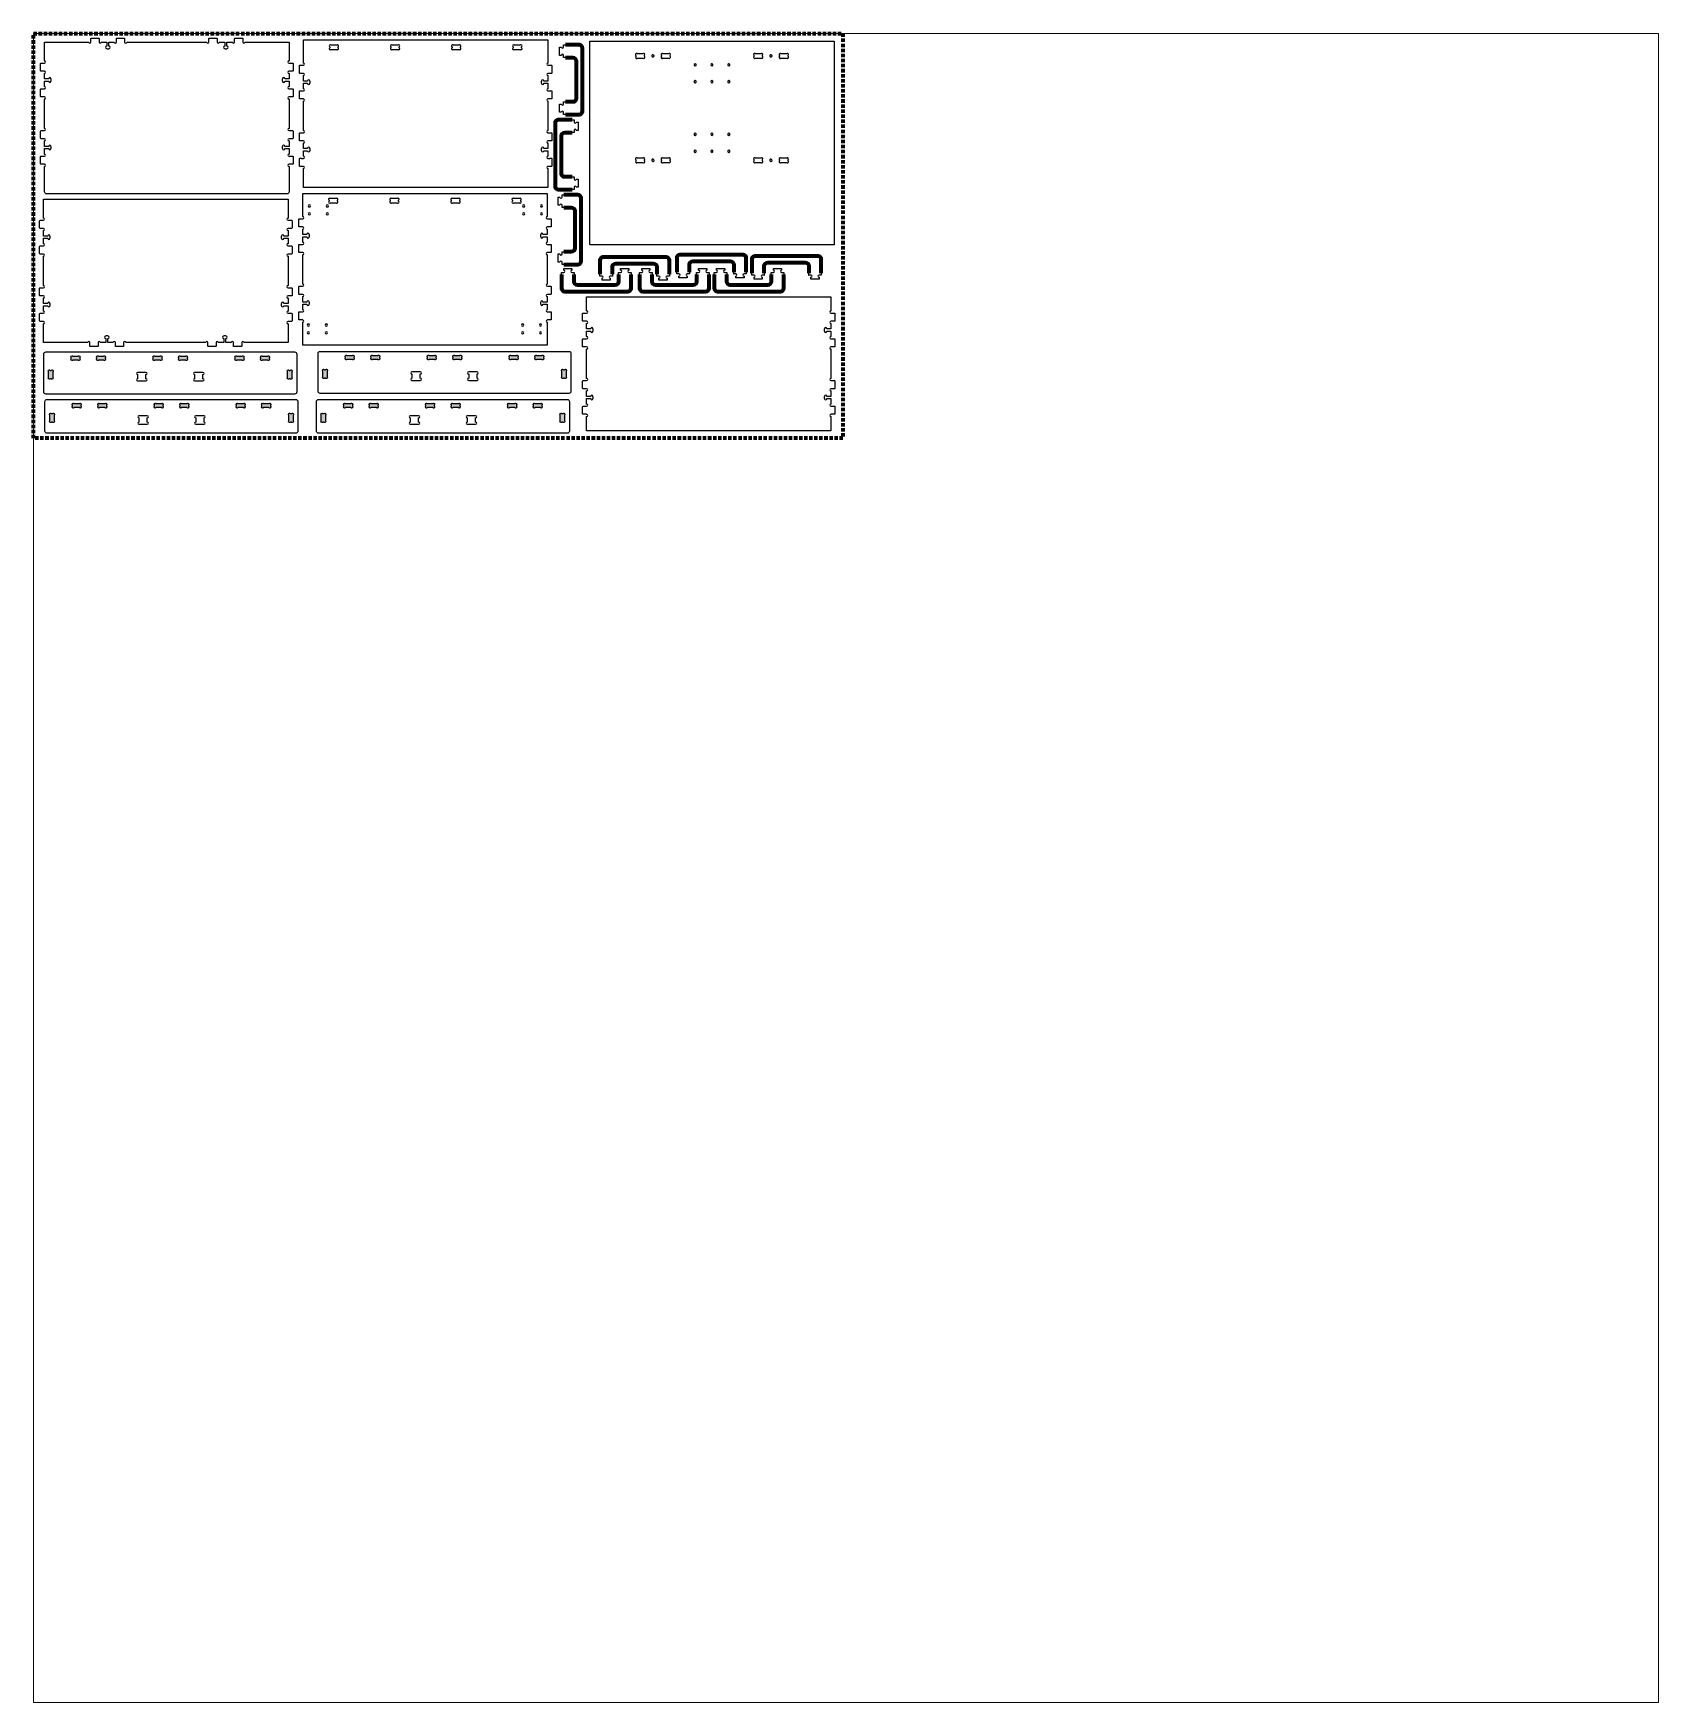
# Model space of a CAD drawing. Header units: inches. Extents: x 0 to 193, y 0 to 198.
import ezdxf

# ---------------------------------------------------------------- set-up
doc = ezdxf.new("R2010")
doc.units = ezdxf.units.IN
doc.header["$MEASUREMENT"] = 0
doc.linetypes.add('AI-Linetype-1', pattern=[0.6, 0.4, -0.2])
doc.layers.add('Layer 1', color=7, linetype='Continuous')

# ---------------------------------------------------------------- blocks, each defined once
blk = doc.blocks.new('block 2')
at = {"layer": 'Layer 1', "lineweight": 0}
blk.add_lwpolyline([(0, 197.98), (192.78, 197.98), (192.78, 0.01), (0, 0.01), (0, 197.98)], dxfattribs=at)
at = {"layer": 'Layer 1', "color": 1, "linetype": 'AI-Linetype-1', "lineweight": 120}
blk.add_lwpolyline([(0.03, 197.96), (96.02, 197.96), (96.02, 149.96), (0.03, 149.96), (0.03, 197.96)], dxfattribs=at)

msp = doc.modelspace()

# ---------------------------------------------------------------- hatches: boundary and pattern name
at = {"layer": 'Layer 1'}
h = msp.add_hatch(color=4, dxfattribs=at)
h.dxf.hatch_style = 2
edge = h.paths.add_edge_path()
edge.add_spline(control_points=[(30.25, 158.07), (30.18, 158.07), (30.12, 158.01), (30.12, 157.94), (30.12, 157.9), (30.13, 157.87), (30.16, 157.85), (30.16, 157.85), (30.16, 157.18), (30.16, 157.18), (30.13, 157.16), (30.12, 157.13), (30.12, 157.09), (30.12, 157.02), (30.18, 156.96), (30.25, 156.96), (30.29, 156.96), (30.33, 156.98), (30.35, 157.01), (30.35, 157.01), (30.47, 157.01), (30.47, 157.01), (30.49, 156.98), (30.53, 156.96), (30.57, 156.96), (30.65, 156.96), (30.7, 157.02), (30.7, 157.09), (30.7, 157.13), (30.69, 157.16), (30.67, 157.18), (30.67, 157.18), (30.67, 157.85), (30.67, 157.85), (30.69, 157.87), (30.7, 157.9), (30.7, 157.94), (30.7, 158.01), (30.65, 158.07), (30.57, 158.07), (30.53, 158.07), (30.49, 158.05), (30.47, 158.01), (30.47, 158.01), (30.35, 158.01), (30.35, 158.01), (30.33, 158.05), (30.29, 158.07), (30.25, 158.07)], knot_values=[0, 0, 0, 0, 1, 1, 1, 2, 2, 2, 3, 3, 3, 4, 4, 4, 5, 5, 5, 6, 6, 6, 7, 7, 7, 8, 8, 8, 9, 9, 9, 10, 10, 10, 11, 11, 11, 12, 12, 12, 13, 13, 13, 14, 14, 14, 15, 15, 15, 16, 16, 16, 16], degree=3, periodic=1)
edge = h.paths.add_edge_path()
edge.add_spline(control_points=[(1.9, 158.07), (1.83, 158.07), (1.77, 158.01), (1.77, 157.94), (1.77, 157.9), (1.79, 157.87), (1.81, 157.85), (1.81, 157.85), (1.81, 157.18), (1.81, 157.18), (1.79, 157.16), (1.77, 157.13), (1.77, 157.09), (1.77, 157.02), (1.83, 156.96), (1.9, 156.96), (1.95, 156.96), (1.98, 156.98), (2.01, 157.01), (2.01, 157.01), (2.12, 157.01), (2.12, 157.01), (2.15, 156.98), (2.19, 156.96), (2.23, 156.96), (2.3, 156.96), (2.36, 157.02), (2.36, 157.09), (2.36, 157.13), (2.34, 157.16), (2.32, 157.18), (2.32, 157.18), (2.32, 157.85), (2.32, 157.85), (2.34, 157.87), (2.36, 157.9), (2.36, 157.94), (2.36, 158.01), (2.3, 158.07), (2.23, 158.07), (2.19, 158.07), (2.15, 158.05), (2.12, 158.01), (2.12, 158.01), (2.01, 158.01), (2.01, 158.01), (1.99, 158.05), (1.95, 158.07), (1.9, 158.07)], knot_values=[0, 0, 0, 0, 1, 1, 1, 2, 2, 2, 3, 3, 3, 4, 4, 4, 5, 5, 5, 6, 6, 6, 7, 7, 7, 8, 8, 8, 9, 9, 9, 10, 10, 10, 11, 11, 11, 12, 12, 12, 13, 13, 13, 14, 14, 14, 15, 15, 15, 16, 16, 16, 16], degree=3, periodic=1)
edge = h.paths.add_edge_path()
edge.add_spline(control_points=[(27.07, 159.74), (27, 159.74), (26.94, 159.68), (26.94, 159.61), (26.94, 159.57), (26.96, 159.54), (26.98, 159.52), (26.98, 159.52), (26.98, 159.41), (26.98, 159.41), (26.96, 159.39), (26.94, 159.36), (26.94, 159.32), (26.94, 159.25), (27, 159.19), (27.07, 159.19), (27.11, 159.19), (27.14, 159.2), (27.16, 159.23), (27.16, 159.23), (27.8, 159.23), (27.8, 159.23), (27.82, 159.2), (27.86, 159.19), (27.89, 159.19), (27.96, 159.19), (28.02, 159.25), (28.02, 159.32), (28.02, 159.36), (28.01, 159.39), (27.98, 159.41), (27.98, 159.41), (27.98, 159.52), (27.98, 159.52), (28.01, 159.54), (28.02, 159.57), (28.02, 159.61), (28.02, 159.68), (27.96, 159.74), (27.89, 159.74), (27.86, 159.74), (27.82, 159.73), (27.8, 159.7), (27.8, 159.7), (27.16, 159.7), (27.16, 159.7), (27.14, 159.73), (27.11, 159.74), (27.07, 159.74)], knot_values=[0, 0, 0, 0, 1, 1, 1, 2, 2, 2, 3, 3, 3, 4, 4, 4, 5, 5, 5, 6, 6, 6, 7, 7, 7, 8, 8, 8, 9, 9, 9, 10, 10, 10, 11, 11, 11, 12, 12, 12, 13, 13, 13, 14, 14, 14, 15, 15, 15, 16, 16, 16, 16], degree=3, periodic=1)
edge = h.paths.add_edge_path()
edge.add_spline(control_points=[(24.04, 159.74), (23.97, 159.74), (23.91, 159.68), (23.91, 159.61), (23.91, 159.57), (23.93, 159.54), (23.95, 159.52), (23.95, 159.52), (23.95, 159.41), (23.95, 159.41), (23.93, 159.39), (23.91, 159.36), (23.91, 159.32), (23.91, 159.25), (23.97, 159.19), (24.04, 159.19), (24.08, 159.19), (24.11, 159.2), (24.13, 159.23), (24.13, 159.23), (24.77, 159.23), (24.77, 159.23), (24.79, 159.2), (24.82, 159.19), (24.86, 159.19), (24.93, 159.19), (24.99, 159.25), (24.99, 159.32), (24.99, 159.36), (24.98, 159.39), (24.95, 159.41), (24.95, 159.41), (24.95, 159.52), (24.95, 159.52), (24.98, 159.54), (24.99, 159.57), (24.99, 159.61), (24.99, 159.68), (24.93, 159.74), (24.86, 159.74), (24.82, 159.74), (24.79, 159.73), (24.77, 159.7), (24.77, 159.7), (24.13, 159.7), (24.13, 159.7), (24.11, 159.73), (24.08, 159.74), (24.04, 159.74)], knot_values=[0, 0, 0, 0, 1, 1, 1, 2, 2, 2, 3, 3, 3, 4, 4, 4, 5, 5, 5, 6, 6, 6, 7, 7, 7, 8, 8, 8, 9, 9, 9, 10, 10, 10, 11, 11, 11, 12, 12, 12, 13, 13, 13, 14, 14, 14, 15, 15, 15, 16, 16, 16, 16], degree=3, periodic=1)
edge = h.paths.add_edge_path()
edge.add_spline(control_points=[(17.34, 159.74), (17.27, 159.74), (17.21, 159.68), (17.21, 159.61), (17.21, 159.57), (17.23, 159.54), (17.26, 159.52), (17.26, 159.52), (17.26, 159.41), (17.26, 159.41), (17.23, 159.39), (17.21, 159.36), (17.21, 159.32), (17.21, 159.25), (17.27, 159.19), (17.34, 159.19), (17.38, 159.19), (17.41, 159.2), (17.44, 159.23), (17.44, 159.23), (18.07, 159.23), (18.07, 159.23), (18.1, 159.2), (18.13, 159.19), (18.17, 159.19), (18.24, 159.19), (18.3, 159.25), (18.3, 159.32), (18.3, 159.36), (18.28, 159.39), (18.26, 159.41), (18.26, 159.41), (18.26, 159.52), (18.26, 159.52), (18.28, 159.54), (18.3, 159.57), (18.3, 159.61), (18.3, 159.68), (18.24, 159.74), (18.17, 159.74), (18.13, 159.74), (18.1, 159.73), (18.07, 159.7), (18.07, 159.7), (17.44, 159.7), (17.44, 159.7), (17.41, 159.73), (17.38, 159.74), (17.34, 159.74)], knot_values=[0, 0, 0, 0, 1, 1, 1, 2, 2, 2, 3, 3, 3, 4, 4, 4, 5, 5, 5, 6, 6, 6, 7, 7, 7, 8, 8, 8, 9, 9, 9, 10, 10, 10, 11, 11, 11, 12, 12, 12, 13, 13, 13, 14, 14, 14, 15, 15, 15, 16, 16, 16, 16], degree=3, periodic=1)
edge = h.paths.add_edge_path()
edge.add_spline(control_points=[(14.31, 159.74), (14.24, 159.74), (14.18, 159.68), (14.18, 159.61), (14.18, 159.57), (14.2, 159.54), (14.22, 159.52), (14.22, 159.52), (14.22, 159.41), (14.22, 159.41), (14.2, 159.39), (14.18, 159.36), (14.18, 159.32), (14.18, 159.25), (14.24, 159.19), (14.31, 159.19), (14.35, 159.19), (14.38, 159.2), (14.4, 159.23), (14.4, 159.23), (15.04, 159.23), (15.04, 159.23), (15.07, 159.2), (15.1, 159.19), (15.13, 159.19), (15.21, 159.19), (15.26, 159.25), (15.26, 159.32), (15.26, 159.36), (15.25, 159.39), (15.22, 159.41), (15.22, 159.41), (15.22, 159.52), (15.22, 159.52), (15.25, 159.54), (15.26, 159.57), (15.26, 159.61), (15.26, 159.68), (15.21, 159.74), (15.13, 159.74), (15.1, 159.74), (15.07, 159.73), (15.04, 159.7), (15.04, 159.7), (14.4, 159.7), (14.4, 159.7), (14.38, 159.73), (14.35, 159.74), (14.31, 159.74)], knot_values=[0, 0, 0, 0, 1, 1, 1, 2, 2, 2, 3, 3, 3, 4, 4, 4, 5, 5, 5, 6, 6, 6, 7, 7, 7, 8, 8, 8, 9, 9, 9, 10, 10, 10, 11, 11, 11, 12, 12, 12, 13, 13, 13, 14, 14, 14, 15, 15, 15, 16, 16, 16, 16], degree=3, periodic=1)
edge = h.paths.add_edge_path()
edge.add_spline(control_points=[(7.62, 159.74), (7.55, 159.74), (7.49, 159.68), (7.49, 159.61), (7.49, 159.57), (7.5, 159.54), (7.53, 159.52), (7.53, 159.52), (7.53, 159.41), (7.53, 159.41), (7.5, 159.39), (7.49, 159.36), (7.49, 159.32), (7.49, 159.25), (7.55, 159.19), (7.62, 159.19), (7.65, 159.19), (7.69, 159.2), (7.71, 159.23), (7.71, 159.23), (8.35, 159.23), (8.35, 159.23), (8.37, 159.2), (8.4, 159.19), (8.44, 159.19), (8.51, 159.19), (8.57, 159.25), (8.57, 159.32), (8.57, 159.36), (8.55, 159.39), (8.53, 159.41), (8.53, 159.41), (8.53, 159.52), (8.53, 159.52), (8.55, 159.54), (8.57, 159.57), (8.57, 159.61), (8.57, 159.68), (8.51, 159.74), (8.44, 159.74), (8.4, 159.74), (8.37, 159.73), (8.35, 159.7), (8.35, 159.7), (7.71, 159.7), (7.71, 159.7), (7.69, 159.73), (7.65, 159.74), (7.62, 159.74)], knot_values=[0, 0, 0, 0, 1, 1, 1, 2, 2, 2, 3, 3, 3, 4, 4, 4, 5, 5, 5, 6, 6, 6, 7, 7, 7, 8, 8, 8, 9, 9, 9, 10, 10, 10, 11, 11, 11, 12, 12, 12, 13, 13, 13, 14, 14, 14, 15, 15, 15, 16, 16, 16, 16], degree=3, periodic=1)
edge = h.paths.add_edge_path()
edge.add_spline(control_points=[(4.59, 159.74), (4.52, 159.74), (4.46, 159.68), (4.46, 159.61), (4.46, 159.57), (4.47, 159.54), (4.5, 159.52), (4.5, 159.52), (4.5, 159.41), (4.5, 159.41), (4.47, 159.39), (4.46, 159.36), (4.46, 159.32), (4.46, 159.25), (4.52, 159.19), (4.59, 159.19), (4.62, 159.19), (4.65, 159.2), (4.68, 159.23), (4.68, 159.23), (5.32, 159.23), (5.32, 159.23), (5.34, 159.2), (5.37, 159.19), (5.41, 159.19), (5.48, 159.19), (5.54, 159.25), (5.54, 159.32), (5.54, 159.36), (5.52, 159.39), (5.5, 159.41), (5.5, 159.41), (5.5, 159.52), (5.5, 159.52), (5.52, 159.54), (5.54, 159.57), (5.54, 159.61), (5.54, 159.68), (5.48, 159.74), (5.41, 159.74), (5.37, 159.74), (5.34, 159.73), (5.32, 159.7), (5.32, 159.7), (4.68, 159.7), (4.68, 159.7), (4.65, 159.73), (4.62, 159.74), (4.59, 159.74)], knot_values=[0, 0, 0, 0, 1, 1, 1, 2, 2, 2, 3, 3, 3, 4, 4, 4, 5, 5, 5, 6, 6, 6, 7, 7, 7, 8, 8, 8, 9, 9, 9, 10, 10, 10, 11, 11, 11, 12, 12, 12, 13, 13, 13, 14, 14, 14, 15, 15, 15, 16, 16, 16, 16], degree=3, periodic=1)
h = msp.add_hatch(color=4, dxfattribs=at)
h.dxf.hatch_style = 2
edge = h.paths.add_edge_path()
edge.add_spline(control_points=[(62.78, 158.14), (62.71, 158.14), (62.65, 158.08), (62.65, 158.01), (62.65, 157.97), (62.66, 157.94), (62.68, 157.92), (62.68, 157.92), (62.68, 157.26), (62.68, 157.26), (62.66, 157.23), (62.65, 157.2), (62.65, 157.17), (62.65, 157.09), (62.71, 157.04), (62.78, 157.04), (62.82, 157.04), (62.86, 157.06), (62.88, 157.09), (62.88, 157.09), (63, 157.09), (63, 157.09), (63.02, 157.06), (63.06, 157.04), (63.1, 157.04), (63.17, 157.04), (63.23, 157.09), (63.23, 157.17), (63.23, 157.2), (63.22, 157.23), (63.19, 157.26), (63.19, 157.26), (63.19, 157.92), (63.19, 157.92), (63.22, 157.94), (63.23, 157.97), (63.23, 158.01), (63.23, 158.08), (63.17, 158.14), (63.1, 158.14), (63.06, 158.14), (63.02, 158.12), (63, 158.09), (63, 158.09), (62.88, 158.09), (62.88, 158.09), (62.86, 158.12), (62.82, 158.14), (62.78, 158.14)], knot_values=[0, 0, 0, 0, 1, 1, 1, 2, 2, 2, 3, 3, 3, 4, 4, 4, 5, 5, 5, 6, 6, 6, 7, 7, 7, 8, 8, 8, 9, 9, 9, 10, 10, 10, 11, 11, 11, 12, 12, 12, 13, 13, 13, 14, 14, 14, 15, 15, 15, 16, 16, 16, 16], degree=3, periodic=1)
edge = h.paths.add_edge_path()
edge.add_spline(control_points=[(34.43, 158.14), (34.36, 158.14), (34.3, 158.08), (34.3, 158.01), (34.3, 157.97), (34.32, 157.94), (34.34, 157.92), (34.34, 157.92), (34.34, 157.26), (34.34, 157.26), (34.32, 157.23), (34.3, 157.2), (34.3, 157.17), (34.3, 157.09), (34.36, 157.04), (34.43, 157.04), (34.47, 157.04), (34.51, 157.06), (34.54, 157.09), (34.54, 157.09), (34.65, 157.09), (34.65, 157.09), (34.68, 157.06), (34.71, 157.04), (34.76, 157.04), (34.83, 157.04), (34.89, 157.09), (34.89, 157.17), (34.89, 157.2), (34.87, 157.23), (34.85, 157.26), (34.85, 157.26), (34.85, 157.92), (34.85, 157.92), (34.87, 157.94), (34.89, 157.97), (34.89, 158.01), (34.89, 158.08), (34.83, 158.14), (34.76, 158.14), (34.71, 158.14), (34.68, 158.12), (34.65, 158.09), (34.65, 158.09), (34.54, 158.09), (34.54, 158.09), (34.51, 158.12), (34.47, 158.14), (34.43, 158.14)], knot_values=[0, 0, 0, 0, 1, 1, 1, 2, 2, 2, 3, 3, 3, 4, 4, 4, 5, 5, 5, 6, 6, 6, 7, 7, 7, 8, 8, 8, 9, 9, 9, 10, 10, 10, 11, 11, 11, 12, 12, 12, 13, 13, 13, 14, 14, 14, 15, 15, 15, 16, 16, 16, 16], degree=3, periodic=1)
edge = h.paths.add_edge_path()
edge.add_spline(control_points=[(59.6, 159.81), (59.53, 159.81), (59.47, 159.76), (59.47, 159.68), (59.47, 159.65), (59.48, 159.61), (59.51, 159.59), (59.51, 159.59), (59.51, 159.49), (59.51, 159.49), (59.48, 159.46), (59.47, 159.43), (59.47, 159.39), (59.47, 159.32), (59.53, 159.26), (59.6, 159.26), (59.63, 159.26), (59.67, 159.28), (59.69, 159.3), (59.69, 159.3), (60.33, 159.3), (60.33, 159.3), (60.35, 159.28), (60.38, 159.26), (60.42, 159.26), (60.49, 159.26), (60.55, 159.32), (60.55, 159.39), (60.55, 159.43), (60.53, 159.46), (60.51, 159.49), (60.51, 159.49), (60.51, 159.59), (60.51, 159.59), (60.53, 159.61), (60.55, 159.65), (60.55, 159.68), (60.55, 159.76), (60.49, 159.81), (60.42, 159.81), (60.38, 159.81), (60.35, 159.8), (60.33, 159.78), (60.33, 159.78), (59.69, 159.78), (59.69, 159.78), (59.67, 159.8), (59.63, 159.81), (59.6, 159.81)], knot_values=[0, 0, 0, 0, 1, 1, 1, 2, 2, 2, 3, 3, 3, 4, 4, 4, 5, 5, 5, 6, 6, 6, 7, 7, 7, 8, 8, 8, 9, 9, 9, 10, 10, 10, 11, 11, 11, 12, 12, 12, 13, 13, 13, 14, 14, 14, 15, 15, 15, 16, 16, 16, 16], degree=3, periodic=1)
edge = h.paths.add_edge_path()
edge.add_spline(control_points=[(56.57, 159.81), (56.49, 159.81), (56.44, 159.76), (56.44, 159.68), (56.44, 159.65), (56.45, 159.61), (56.48, 159.59), (56.48, 159.59), (56.48, 159.49), (56.48, 159.49), (56.45, 159.46), (56.44, 159.43), (56.44, 159.39), (56.44, 159.32), (56.49, 159.26), (56.57, 159.26), (56.6, 159.26), (56.63, 159.28), (56.66, 159.3), (56.66, 159.3), (57.3, 159.3), (57.3, 159.3), (57.32, 159.28), (57.35, 159.26), (57.39, 159.26), (57.46, 159.26), (57.52, 159.32), (57.52, 159.39), (57.52, 159.43), (57.5, 159.46), (57.48, 159.49), (57.48, 159.49), (57.48, 159.59), (57.48, 159.59), (57.5, 159.61), (57.52, 159.65), (57.52, 159.68), (57.52, 159.76), (57.46, 159.81), (57.39, 159.81), (57.35, 159.81), (57.32, 159.8), (57.3, 159.78), (57.3, 159.78), (56.66, 159.78), (56.66, 159.78), (56.63, 159.8), (56.6, 159.81), (56.57, 159.81)], knot_values=[0, 0, 0, 0, 1, 1, 1, 2, 2, 2, 3, 3, 3, 4, 4, 4, 5, 5, 5, 6, 6, 6, 7, 7, 7, 8, 8, 8, 9, 9, 9, 10, 10, 10, 11, 11, 11, 12, 12, 12, 13, 13, 13, 14, 14, 14, 15, 15, 15, 16, 16, 16, 16], degree=3, periodic=1)
edge = h.paths.add_edge_path()
edge.add_spline(control_points=[(49.87, 159.81), (49.8, 159.81), (49.74, 159.76), (49.74, 159.68), (49.74, 159.65), (49.76, 159.61), (49.78, 159.59), (49.78, 159.59), (49.78, 159.49), (49.78, 159.49), (49.76, 159.46), (49.74, 159.43), (49.74, 159.39), (49.74, 159.32), (49.8, 159.26), (49.87, 159.26), (49.91, 159.26), (49.94, 159.28), (49.96, 159.3), (49.96, 159.3), (50.6, 159.3), (50.6, 159.3), (50.62, 159.28), (50.66, 159.26), (50.69, 159.26), (50.76, 159.26), (50.82, 159.32), (50.82, 159.39), (50.82, 159.43), (50.81, 159.46), (50.78, 159.49), (50.78, 159.49), (50.78, 159.59), (50.78, 159.59), (50.81, 159.61), (50.82, 159.65), (50.82, 159.68), (50.82, 159.76), (50.76, 159.81), (50.69, 159.81), (50.66, 159.81), (50.62, 159.8), (50.6, 159.78), (50.6, 159.78), (49.96, 159.78), (49.96, 159.78), (49.94, 159.8), (49.91, 159.81), (49.87, 159.81)], knot_values=[0, 0, 0, 0, 1, 1, 1, 2, 2, 2, 3, 3, 3, 4, 4, 4, 5, 5, 5, 6, 6, 6, 7, 7, 7, 8, 8, 8, 9, 9, 9, 10, 10, 10, 11, 11, 11, 12, 12, 12, 13, 13, 13, 14, 14, 14, 15, 15, 15, 16, 16, 16, 16], degree=3, periodic=1)
edge = h.paths.add_edge_path()
edge.add_spline(control_points=[(46.84, 159.81), (46.77, 159.81), (46.71, 159.76), (46.71, 159.68), (46.71, 159.65), (46.73, 159.61), (46.75, 159.59), (46.75, 159.59), (46.75, 159.49), (46.75, 159.49), (46.73, 159.46), (46.71, 159.43), (46.71, 159.39), (46.71, 159.32), (46.77, 159.26), (46.84, 159.26), (46.88, 159.26), (46.91, 159.28), (46.93, 159.3), (46.93, 159.3), (47.57, 159.3), (47.57, 159.3), (47.59, 159.28), (47.63, 159.26), (47.66, 159.26), (47.73, 159.26), (47.79, 159.32), (47.79, 159.39), (47.79, 159.43), (47.78, 159.46), (47.75, 159.49), (47.75, 159.49), (47.75, 159.59), (47.75, 159.59), (47.78, 159.61), (47.79, 159.65), (47.79, 159.68), (47.79, 159.76), (47.73, 159.81), (47.66, 159.81), (47.63, 159.81), (47.59, 159.8), (47.57, 159.78), (47.57, 159.78), (46.93, 159.78), (46.93, 159.78), (46.91, 159.8), (46.88, 159.81), (46.84, 159.81)], knot_values=[0, 0, 0, 0, 1, 1, 1, 2, 2, 2, 3, 3, 3, 4, 4, 4, 5, 5, 5, 6, 6, 6, 7, 7, 7, 8, 8, 8, 9, 9, 9, 10, 10, 10, 11, 11, 11, 12, 12, 12, 13, 13, 13, 14, 14, 14, 15, 15, 15, 16, 16, 16, 16], degree=3, periodic=1)
edge = h.paths.add_edge_path()
edge.add_spline(control_points=[(40.15, 159.81), (40.07, 159.81), (40.02, 159.76), (40.02, 159.68), (40.02, 159.65), (40.03, 159.61), (40.06, 159.59), (40.06, 159.59), (40.06, 159.49), (40.06, 159.49), (40.03, 159.46), (40.02, 159.43), (40.02, 159.39), (40.02, 159.32), (40.07, 159.26), (40.15, 159.26), (40.18, 159.26), (40.21, 159.28), (40.24, 159.3), (40.24, 159.3), (40.87, 159.3), (40.87, 159.3), (40.9, 159.28), (40.93, 159.26), (40.97, 159.26), (41.04, 159.26), (41.1, 159.32), (41.1, 159.39), (41.1, 159.43), (41.08, 159.46), (41.06, 159.49), (41.06, 159.49), (41.06, 159.59), (41.06, 159.59), (41.08, 159.61), (41.1, 159.65), (41.1, 159.68), (41.1, 159.76), (41.04, 159.81), (40.97, 159.81), (40.93, 159.81), (40.9, 159.8), (40.87, 159.78), (40.87, 159.78), (40.24, 159.78), (40.24, 159.78), (40.21, 159.8), (40.18, 159.81), (40.15, 159.81)], knot_values=[0, 0, 0, 0, 1, 1, 1, 2, 2, 2, 3, 3, 3, 4, 4, 4, 5, 5, 5, 6, 6, 6, 7, 7, 7, 8, 8, 8, 9, 9, 9, 10, 10, 10, 11, 11, 11, 12, 12, 12, 13, 13, 13, 14, 14, 14, 15, 15, 15, 16, 16, 16, 16], degree=3, periodic=1)
edge = h.paths.add_edge_path()
edge.add_spline(control_points=[(37.11, 159.81), (37.04, 159.81), (36.98, 159.76), (36.98, 159.68), (36.98, 159.65), (37, 159.61), (37.02, 159.59), (37.02, 159.59), (37.02, 159.49), (37.02, 159.49), (37, 159.46), (36.98, 159.43), (36.98, 159.39), (36.98, 159.32), (37.04, 159.26), (37.11, 159.26), (37.15, 159.26), (37.18, 159.28), (37.2, 159.3), (37.2, 159.3), (37.84, 159.3), (37.84, 159.3), (37.87, 159.28), (37.9, 159.26), (37.93, 159.26), (38.01, 159.26), (38.06, 159.32), (38.06, 159.39), (38.06, 159.43), (38.05, 159.46), (38.02, 159.49), (38.02, 159.49), (38.02, 159.59), (38.02, 159.59), (38.05, 159.61), (38.06, 159.65), (38.06, 159.68), (38.06, 159.76), (38.01, 159.81), (37.93, 159.81), (37.9, 159.81), (37.87, 159.8), (37.84, 159.78), (37.84, 159.78), (37.2, 159.78), (37.2, 159.78), (37.18, 159.8), (37.15, 159.81), (37.11, 159.81)], knot_values=[0, 0, 0, 0, 1, 1, 1, 2, 2, 2, 3, 3, 3, 4, 4, 4, 5, 5, 5, 6, 6, 6, 7, 7, 7, 8, 8, 8, 9, 9, 9, 10, 10, 10, 11, 11, 11, 12, 12, 12, 13, 13, 13, 14, 14, 14, 15, 15, 15, 16, 16, 16, 16], degree=3, periodic=1)
h = msp.add_hatch(color=4, dxfattribs=at)
h.dxf.hatch_style = 2
edge = h.paths.add_edge_path()
edge.add_spline(control_points=[(30.39, 152.93), (30.32, 152.93), (30.26, 152.87), (30.26, 152.8), (30.26, 152.76), (30.28, 152.73), (30.3, 152.71), (30.3, 152.71), (30.3, 152.05), (30.3, 152.05), (30.28, 152.02), (30.26, 151.99), (30.26, 151.95), (30.26, 151.88), (30.32, 151.82), (30.39, 151.82), (30.44, 151.82), (30.47, 151.84), (30.5, 151.88), (30.5, 151.88), (30.61, 151.88), (30.61, 151.88), (30.64, 151.84), (30.68, 151.82), (30.72, 151.82), (30.79, 151.82), (30.85, 151.88), (30.85, 151.95), (30.85, 151.99), (30.83, 152.02), (30.81, 152.05), (30.81, 152.05), (30.81, 152.71), (30.81, 152.71), (30.83, 152.73), (30.85, 152.76), (30.85, 152.8), (30.85, 152.87), (30.79, 152.93), (30.72, 152.93), (30.68, 152.93), (30.64, 152.91), (30.61, 152.88), (30.61, 152.88), (30.5, 152.88), (30.5, 152.88), (30.47, 152.91), (30.44, 152.93), (30.39, 152.93)], knot_values=[0, 0, 0, 0, 1, 1, 1, 2, 2, 2, 3, 3, 3, 4, 4, 4, 5, 5, 5, 6, 6, 6, 7, 7, 7, 8, 8, 8, 9, 9, 9, 10, 10, 10, 11, 11, 11, 12, 12, 12, 13, 13, 13, 14, 14, 14, 15, 15, 15, 16, 16, 16, 16], degree=3, periodic=1)
edge = h.paths.add_edge_path()
edge.add_spline(control_points=[(2.05, 152.93), (1.98, 152.93), (1.92, 152.87), (1.92, 152.8), (1.92, 152.76), (1.93, 152.73), (1.96, 152.71), (1.96, 152.71), (1.96, 152.05), (1.96, 152.05), (1.93, 152.02), (1.92, 151.99), (1.92, 151.95), (1.92, 151.88), (1.98, 151.82), (2.05, 151.82), (2.09, 151.82), (2.13, 151.84), (2.15, 151.88), (2.15, 151.88), (2.27, 151.88), (2.27, 151.88), (2.29, 151.84), (2.33, 151.82), (2.37, 151.82), (2.44, 151.82), (2.5, 151.88), (2.5, 151.95), (2.5, 151.99), (2.49, 152.02), (2.46, 152.05), (2.46, 152.05), (2.46, 152.71), (2.46, 152.71), (2.49, 152.73), (2.5, 152.76), (2.5, 152.8), (2.5, 152.87), (2.44, 152.93), (2.37, 152.93), (2.33, 152.93), (2.29, 152.91), (2.27, 152.88), (2.27, 152.88), (2.15, 152.88), (2.15, 152.88), (2.13, 152.91), (2.09, 152.93), (2.05, 152.93)], knot_values=[0, 0, 0, 0, 1, 1, 1, 2, 2, 2, 3, 3, 3, 4, 4, 4, 5, 5, 5, 6, 6, 6, 7, 7, 7, 8, 8, 8, 9, 9, 9, 10, 10, 10, 11, 11, 11, 12, 12, 12, 13, 13, 13, 14, 14, 14, 15, 15, 15, 16, 16, 16, 16], degree=3, periodic=1)
edge = h.paths.add_edge_path()
edge.add_spline(control_points=[(27.21, 154.11), (27.14, 154.11), (27.08, 154.05), (27.08, 153.98), (27.08, 153.94), (27.1, 153.91), (27.12, 153.88), (27.12, 153.88), (27.12, 153.78), (27.12, 153.78), (27.1, 153.75), (27.08, 153.72), (27.08, 153.68), (27.08, 153.61), (27.14, 153.55), (27.21, 153.55), (27.25, 153.55), (27.28, 153.57), (27.31, 153.59), (27.31, 153.59), (27.94, 153.59), (27.94, 153.59), (27.97, 153.57), (28, 153.55), (28.04, 153.55), (28.11, 153.55), (28.17, 153.61), (28.17, 153.68), (28.17, 153.72), (28.15, 153.75), (28.12, 153.78), (28.12, 153.78), (28.12, 153.88), (28.12, 153.88), (28.15, 153.91), (28.17, 153.94), (28.17, 153.98), (28.17, 154.05), (28.11, 154.11), (28.04, 154.11), (28, 154.11), (27.97, 154.09), (27.94, 154.07), (27.94, 154.07), (27.31, 154.07), (27.31, 154.07), (27.28, 154.09), (27.25, 154.11), (27.21, 154.11)], knot_values=[0, 0, 0, 0, 1, 1, 1, 2, 2, 2, 3, 3, 3, 4, 4, 4, 5, 5, 5, 6, 6, 6, 7, 7, 7, 8, 8, 8, 9, 9, 9, 10, 10, 10, 11, 11, 11, 12, 12, 12, 13, 13, 13, 14, 14, 14, 15, 15, 15, 16, 16, 16, 16], degree=3, periodic=1)
edge = h.paths.add_edge_path()
edge.add_spline(control_points=[(24.18, 154.11), (24.11, 154.11), (24.05, 154.05), (24.05, 153.98), (24.05, 153.94), (24.07, 153.91), (24.09, 153.88), (24.09, 153.88), (24.09, 153.78), (24.09, 153.78), (24.07, 153.75), (24.05, 153.72), (24.05, 153.68), (24.05, 153.61), (24.11, 153.55), (24.18, 153.55), (24.22, 153.55), (24.25, 153.57), (24.27, 153.59), (24.27, 153.59), (24.91, 153.59), (24.91, 153.59), (24.94, 153.57), (24.97, 153.55), (25, 153.55), (25.08, 153.55), (25.13, 153.61), (25.13, 153.68), (25.13, 153.72), (25.12, 153.75), (25.09, 153.78), (25.09, 153.78), (25.09, 153.88), (25.09, 153.88), (25.12, 153.91), (25.13, 153.94), (25.13, 153.98), (25.13, 154.05), (25.08, 154.11), (25, 154.11), (24.97, 154.11), (24.94, 154.09), (24.91, 154.07), (24.91, 154.07), (24.27, 154.07), (24.27, 154.07), (24.25, 154.09), (24.22, 154.11), (24.18, 154.11)], knot_values=[0, 0, 0, 0, 1, 1, 1, 2, 2, 2, 3, 3, 3, 4, 4, 4, 5, 5, 5, 6, 6, 6, 7, 7, 7, 8, 8, 8, 9, 9, 9, 10, 10, 10, 11, 11, 11, 12, 12, 12, 13, 13, 13, 14, 14, 14, 15, 15, 15, 16, 16, 16, 16], degree=3, periodic=1)
edge = h.paths.add_edge_path()
edge.add_spline(control_points=[(17.49, 154.11), (17.42, 154.11), (17.36, 154.05), (17.36, 153.98), (17.36, 153.94), (17.37, 153.91), (17.4, 153.88), (17.4, 153.88), (17.4, 153.78), (17.4, 153.78), (17.37, 153.75), (17.36, 153.72), (17.36, 153.68), (17.36, 153.61), (17.42, 153.55), (17.49, 153.55), (17.52, 153.55), (17.56, 153.57), (17.58, 153.59), (17.58, 153.59), (18.22, 153.59), (18.22, 153.59), (18.24, 153.57), (18.27, 153.55), (18.31, 153.55), (18.38, 153.55), (18.44, 153.61), (18.44, 153.68), (18.44, 153.72), (18.42, 153.75), (18.4, 153.78), (18.4, 153.78), (18.4, 153.88), (18.4, 153.88), (18.42, 153.91), (18.44, 153.94), (18.44, 153.98), (18.44, 154.05), (18.38, 154.11), (18.31, 154.11), (18.27, 154.11), (18.24, 154.09), (18.22, 154.07), (18.22, 154.07), (17.58, 154.07), (17.58, 154.07), (17.56, 154.09), (17.52, 154.11), (17.49, 154.11)], knot_values=[0, 0, 0, 0, 1, 1, 1, 2, 2, 2, 3, 3, 3, 4, 4, 4, 5, 5, 5, 6, 6, 6, 7, 7, 7, 8, 8, 8, 9, 9, 9, 10, 10, 10, 11, 11, 11, 12, 12, 12, 13, 13, 13, 14, 14, 14, 15, 15, 15, 16, 16, 16, 16], degree=3, periodic=1)
edge = h.paths.add_edge_path()
edge.add_spline(control_points=[(14.46, 154.11), (14.38, 154.11), (14.33, 154.05), (14.33, 153.98), (14.33, 153.94), (14.34, 153.91), (14.37, 153.88), (14.37, 153.88), (14.37, 153.78), (14.37, 153.78), (14.34, 153.75), (14.33, 153.72), (14.33, 153.68), (14.33, 153.61), (14.38, 153.55), (14.46, 153.55), (14.49, 153.55), (14.52, 153.57), (14.55, 153.59), (14.55, 153.59), (15.19, 153.59), (15.19, 153.59), (15.21, 153.57), (15.24, 153.55), (15.28, 153.55), (15.35, 153.55), (15.41, 153.61), (15.41, 153.68), (15.41, 153.72), (15.39, 153.75), (15.37, 153.78), (15.37, 153.78), (15.37, 153.88), (15.37, 153.88), (15.39, 153.91), (15.41, 153.94), (15.41, 153.98), (15.41, 154.05), (15.35, 154.11), (15.28, 154.11), (15.24, 154.11), (15.21, 154.09), (15.19, 154.07), (15.19, 154.07), (14.55, 154.07), (14.55, 154.07), (14.52, 154.09), (14.49, 154.11), (14.46, 154.11)], knot_values=[0, 0, 0, 0, 1, 1, 1, 2, 2, 2, 3, 3, 3, 4, 4, 4, 5, 5, 5, 6, 6, 6, 7, 7, 7, 8, 8, 8, 9, 9, 9, 10, 10, 10, 11, 11, 11, 12, 12, 12, 13, 13, 13, 14, 14, 14, 15, 15, 15, 16, 16, 16, 16], degree=3, periodic=1)
edge = h.paths.add_edge_path()
edge.add_spline(control_points=[(7.76, 154.11), (7.69, 154.11), (7.63, 154.05), (7.63, 153.98), (7.63, 153.94), (7.65, 153.91), (7.67, 153.88), (7.67, 153.88), (7.67, 153.78), (7.67, 153.78), (7.65, 153.75), (7.63, 153.72), (7.63, 153.68), (7.63, 153.61), (7.69, 153.55), (7.76, 153.55), (7.8, 153.55), (7.83, 153.57), (7.85, 153.59), (7.85, 153.59), (8.49, 153.59), (8.49, 153.59), (8.51, 153.57), (8.55, 153.55), (8.58, 153.55), (8.65, 153.55), (8.71, 153.61), (8.71, 153.68), (8.71, 153.72), (8.7, 153.75), (8.67, 153.78), (8.67, 153.78), (8.67, 153.88), (8.67, 153.88), (8.7, 153.91), (8.71, 153.94), (8.71, 153.98), (8.71, 154.05), (8.65, 154.11), (8.58, 154.11), (8.55, 154.11), (8.51, 154.09), (8.49, 154.07), (8.49, 154.07), (7.85, 154.07), (7.85, 154.07), (7.83, 154.09), (7.8, 154.11), (7.76, 154.11)], knot_values=[0, 0, 0, 0, 1, 1, 1, 2, 2, 2, 3, 3, 3, 4, 4, 4, 5, 5, 5, 6, 6, 6, 7, 7, 7, 8, 8, 8, 9, 9, 9, 10, 10, 10, 11, 11, 11, 12, 12, 12, 13, 13, 13, 14, 14, 14, 15, 15, 15, 16, 16, 16, 16], degree=3, periodic=1)
edge = h.paths.add_edge_path()
edge.add_spline(control_points=[(4.73, 154.11), (4.66, 154.11), (4.6, 154.05), (4.6, 153.98), (4.6, 153.94), (4.62, 153.91), (4.64, 153.88), (4.64, 153.88), (4.64, 153.78), (4.64, 153.78), (4.62, 153.75), (4.6, 153.72), (4.6, 153.68), (4.6, 153.61), (4.66, 153.55), (4.73, 153.55), (4.77, 153.55), (4.8, 153.57), (4.82, 153.59), (4.82, 153.59), (5.46, 153.59), (5.46, 153.59), (5.48, 153.57), (5.52, 153.55), (5.55, 153.55), (5.62, 153.55), (5.68, 153.61), (5.68, 153.68), (5.68, 153.72), (5.67, 153.75), (5.64, 153.78), (5.64, 153.78), (5.64, 153.88), (5.64, 153.88), (5.67, 153.91), (5.68, 153.94), (5.68, 153.98), (5.68, 154.05), (5.62, 154.11), (5.55, 154.11), (5.52, 154.11), (5.48, 154.09), (5.46, 154.07), (5.46, 154.07), (4.82, 154.07), (4.82, 154.07), (4.8, 154.09), (4.77, 154.11), (4.73, 154.11)], knot_values=[0, 0, 0, 0, 1, 1, 1, 2, 2, 2, 3, 3, 3, 4, 4, 4, 5, 5, 5, 6, 6, 6, 7, 7, 7, 8, 8, 8, 9, 9, 9, 10, 10, 10, 11, 11, 11, 12, 12, 12, 13, 13, 13, 14, 14, 14, 15, 15, 15, 16, 16, 16, 16], degree=3, periodic=1)
h = msp.add_hatch(color=4, dxfattribs=at)
h.dxf.hatch_style = 2
edge = h.paths.add_edge_path()
edge.add_spline(control_points=[(62.59, 152.93), (62.52, 152.93), (62.46, 152.87), (62.46, 152.8), (62.46, 152.76), (62.47, 152.73), (62.5, 152.71), (62.5, 152.71), (62.5, 152.05), (62.5, 152.05), (62.47, 152.02), (62.46, 151.99), (62.46, 151.95), (62.46, 151.88), (62.52, 151.82), (62.59, 151.82), (62.63, 151.82), (62.67, 151.84), (62.69, 151.88), (62.69, 151.88), (62.81, 151.88), (62.81, 151.88), (62.83, 151.84), (62.87, 151.82), (62.91, 151.82), (62.99, 151.82), (63.04, 151.88), (63.04, 151.95), (63.04, 151.99), (63.03, 152.02), (63.01, 152.05), (63.01, 152.05), (63.01, 152.71), (63.01, 152.71), (63.03, 152.73), (63.04, 152.76), (63.04, 152.8), (63.04, 152.87), (62.99, 152.93), (62.91, 152.93), (62.87, 152.93), (62.83, 152.91), (62.81, 152.88), (62.81, 152.88), (62.69, 152.88), (62.69, 152.88), (62.67, 152.91), (62.63, 152.93), (62.59, 152.93)], knot_values=[0, 0, 0, 0, 1, 1, 1, 2, 2, 2, 3, 3, 3, 4, 4, 4, 5, 5, 5, 6, 6, 6, 7, 7, 7, 8, 8, 8, 9, 9, 9, 10, 10, 10, 11, 11, 11, 12, 12, 12, 13, 13, 13, 14, 14, 14, 15, 15, 15, 16, 16, 16, 16], degree=3, periodic=1)
edge = h.paths.add_edge_path()
edge.add_spline(control_points=[(34.25, 152.93), (34.17, 152.93), (34.11, 152.87), (34.11, 152.8), (34.11, 152.76), (34.13, 152.73), (34.15, 152.71), (34.15, 152.71), (34.15, 152.05), (34.15, 152.05), (34.13, 152.02), (34.11, 151.99), (34.11, 151.95), (34.11, 151.88), (34.17, 151.82), (34.25, 151.82), (34.29, 151.82), (34.33, 151.84), (34.35, 151.88), (34.35, 151.88), (34.47, 151.88), (34.47, 151.88), (34.49, 151.84), (34.53, 151.82), (34.57, 151.82), (34.64, 151.82), (34.7, 151.88), (34.7, 151.95), (34.7, 151.99), (34.68, 152.02), (34.66, 152.05), (34.66, 152.05), (34.66, 152.71), (34.66, 152.71), (34.68, 152.73), (34.7, 152.76), (34.7, 152.8), (34.7, 152.87), (34.64, 152.93), (34.57, 152.93), (34.53, 152.93), (34.49, 152.91), (34.47, 152.88), (34.47, 152.88), (34.35, 152.88), (34.35, 152.88), (34.33, 152.91), (34.29, 152.93), (34.25, 152.93)], knot_values=[0, 0, 0, 0, 1, 1, 1, 2, 2, 2, 3, 3, 3, 4, 4, 4, 5, 5, 5, 6, 6, 6, 7, 7, 7, 8, 8, 8, 9, 9, 9, 10, 10, 10, 11, 11, 11, 12, 12, 12, 13, 13, 13, 14, 14, 14, 15, 15, 15, 16, 16, 16, 16], degree=3, periodic=1)
edge = h.paths.add_edge_path()
edge.add_spline(control_points=[(59.41, 154.11), (59.34, 154.11), (59.28, 154.05), (59.28, 153.98), (59.28, 153.94), (59.3, 153.91), (59.32, 153.88), (59.32, 153.88), (59.32, 153.78), (59.32, 153.78), (59.3, 153.75), (59.28, 153.72), (59.28, 153.68), (59.28, 153.61), (59.34, 153.55), (59.41, 153.55), (59.45, 153.55), (59.48, 153.57), (59.5, 153.59), (59.5, 153.59), (60.14, 153.59), (60.14, 153.59), (60.16, 153.57), (60.2, 153.55), (60.23, 153.55), (60.3, 153.55), (60.36, 153.61), (60.36, 153.68), (60.36, 153.72), (60.35, 153.75), (60.32, 153.78), (60.32, 153.78), (60.32, 153.88), (60.32, 153.88), (60.35, 153.91), (60.36, 153.94), (60.36, 153.98), (60.36, 154.05), (60.3, 154.11), (60.23, 154.11), (60.2, 154.11), (60.16, 154.09), (60.14, 154.07), (60.14, 154.07), (59.5, 154.07), (59.5, 154.07), (59.48, 154.09), (59.45, 154.11), (59.41, 154.11)], knot_values=[0, 0, 0, 0, 1, 1, 1, 2, 2, 2, 3, 3, 3, 4, 4, 4, 5, 5, 5, 6, 6, 6, 7, 7, 7, 8, 8, 8, 9, 9, 9, 10, 10, 10, 11, 11, 11, 12, 12, 12, 13, 13, 13, 14, 14, 14, 15, 15, 15, 16, 16, 16, 16], degree=3, periodic=1)
edge = h.paths.add_edge_path()
edge.add_spline(control_points=[(56.38, 154.11), (56.31, 154.11), (56.25, 154.05), (56.25, 153.98), (56.25, 153.94), (56.27, 153.91), (56.29, 153.88), (56.29, 153.88), (56.29, 153.78), (56.29, 153.78), (56.27, 153.75), (56.25, 153.72), (56.25, 153.68), (56.25, 153.61), (56.31, 153.55), (56.38, 153.55), (56.42, 153.55), (56.45, 153.57), (56.47, 153.59), (56.47, 153.59), (57.11, 153.59), (57.11, 153.59), (57.13, 153.57), (57.17, 153.55), (57.2, 153.55), (57.27, 153.55), (57.33, 153.61), (57.33, 153.68), (57.33, 153.72), (57.32, 153.75), (57.29, 153.78), (57.29, 153.78), (57.29, 153.88), (57.29, 153.88), (57.32, 153.91), (57.33, 153.94), (57.33, 153.98), (57.33, 154.05), (57.27, 154.11), (57.2, 154.11), (57.17, 154.11), (57.13, 154.09), (57.11, 154.07), (57.11, 154.07), (56.47, 154.07), (56.47, 154.07), (56.45, 154.09), (56.42, 154.11), (56.38, 154.11)], knot_values=[0, 0, 0, 0, 1, 1, 1, 2, 2, 2, 3, 3, 3, 4, 4, 4, 5, 5, 5, 6, 6, 6, 7, 7, 7, 8, 8, 8, 9, 9, 9, 10, 10, 10, 11, 11, 11, 12, 12, 12, 13, 13, 13, 14, 14, 14, 15, 15, 15, 16, 16, 16, 16], degree=3, periodic=1)
edge = h.paths.add_edge_path()
edge.add_spline(control_points=[(49.68, 154.11), (49.61, 154.11), (49.56, 154.05), (49.56, 153.98), (49.56, 153.94), (49.57, 153.91), (49.6, 153.88), (49.6, 153.88), (49.6, 153.78), (49.6, 153.78), (49.57, 153.75), (49.56, 153.72), (49.56, 153.68), (49.56, 153.61), (49.61, 153.55), (49.68, 153.55), (49.72, 153.55), (49.75, 153.57), (49.78, 153.59), (49.78, 153.59), (50.41, 153.59), (50.41, 153.59), (50.44, 153.57), (50.47, 153.55), (50.51, 153.55), (50.58, 153.55), (50.64, 153.61), (50.64, 153.68), (50.64, 153.72), (50.62, 153.75), (50.6, 153.78), (50.6, 153.78), (50.6, 153.88), (50.6, 153.88), (50.62, 153.91), (50.64, 153.94), (50.64, 153.98), (50.64, 154.05), (50.58, 154.11), (50.51, 154.11), (50.47, 154.11), (50.44, 154.09), (50.41, 154.07), (50.41, 154.07), (49.78, 154.07), (49.78, 154.07), (49.75, 154.09), (49.72, 154.11), (49.68, 154.11)], knot_values=[0, 0, 0, 0, 1, 1, 1, 2, 2, 2, 3, 3, 3, 4, 4, 4, 5, 5, 5, 6, 6, 6, 7, 7, 7, 8, 8, 8, 9, 9, 9, 10, 10, 10, 11, 11, 11, 12, 12, 12, 13, 13, 13, 14, 14, 14, 15, 15, 15, 16, 16, 16, 16], degree=3, periodic=1)
edge = h.paths.add_edge_path()
edge.add_spline(control_points=[(46.65, 154.11), (46.58, 154.11), (46.52, 154.05), (46.52, 153.98), (46.52, 153.94), (46.54, 153.91), (46.56, 153.88), (46.56, 153.88), (46.56, 153.78), (46.56, 153.78), (46.54, 153.75), (46.52, 153.72), (46.52, 153.68), (46.52, 153.61), (46.58, 153.55), (46.65, 153.55), (46.69, 153.55), (46.72, 153.57), (46.74, 153.59), (46.74, 153.59), (47.38, 153.59), (47.38, 153.59), (47.41, 153.57), (47.44, 153.55), (47.47, 153.55), (47.55, 153.55), (47.6, 153.61), (47.6, 153.68), (47.6, 153.72), (47.59, 153.75), (47.56, 153.78), (47.56, 153.78), (47.56, 153.88), (47.56, 153.88), (47.59, 153.91), (47.6, 153.94), (47.6, 153.98), (47.6, 154.05), (47.55, 154.11), (47.47, 154.11), (47.44, 154.11), (47.41, 154.09), (47.38, 154.07), (47.38, 154.07), (46.74, 154.07), (46.74, 154.07), (46.72, 154.09), (46.69, 154.11), (46.65, 154.11)], knot_values=[0, 0, 0, 0, 1, 1, 1, 2, 2, 2, 3, 3, 3, 4, 4, 4, 5, 5, 5, 6, 6, 6, 7, 7, 7, 8, 8, 8, 9, 9, 9, 10, 10, 10, 11, 11, 11, 12, 12, 12, 13, 13, 13, 14, 14, 14, 15, 15, 15, 16, 16, 16, 16], degree=3, periodic=1)
edge = h.paths.add_edge_path()
edge.add_spline(control_points=[(39.96, 154.11), (39.89, 154.11), (39.83, 154.05), (39.83, 153.98), (39.83, 153.94), (39.84, 153.91), (39.87, 153.88), (39.87, 153.88), (39.87, 153.78), (39.87, 153.78), (39.84, 153.75), (39.83, 153.72), (39.83, 153.68), (39.83, 153.61), (39.89, 153.55), (39.96, 153.55), (39.99, 153.55), (40.03, 153.57), (40.05, 153.59), (40.05, 153.59), (40.69, 153.59), (40.69, 153.59), (40.71, 153.57), (40.74, 153.55), (40.78, 153.55), (40.85, 153.55), (40.91, 153.61), (40.91, 153.68), (40.91, 153.72), (40.89, 153.75), (40.87, 153.78), (40.87, 153.78), (40.87, 153.88), (40.87, 153.88), (40.89, 153.91), (40.91, 153.94), (40.91, 153.98), (40.91, 154.05), (40.85, 154.11), (40.78, 154.11), (40.74, 154.11), (40.71, 154.09), (40.69, 154.07), (40.69, 154.07), (40.05, 154.07), (40.05, 154.07), (40.03, 154.09), (39.99, 154.11), (39.96, 154.11)], knot_values=[0, 0, 0, 0, 1, 1, 1, 2, 2, 2, 3, 3, 3, 4, 4, 4, 5, 5, 5, 6, 6, 6, 7, 7, 7, 8, 8, 8, 9, 9, 9, 10, 10, 10, 11, 11, 11, 12, 12, 12, 13, 13, 13, 14, 14, 14, 15, 15, 15, 16, 16, 16, 16], degree=3, periodic=1)
edge = h.paths.add_edge_path()
edge.add_spline(control_points=[(36.93, 154.11), (36.86, 154.11), (36.8, 154.05), (36.8, 153.98), (36.8, 153.94), (36.81, 153.91), (36.84, 153.88), (36.84, 153.88), (36.84, 153.78), (36.84, 153.78), (36.81, 153.75), (36.8, 153.72), (36.8, 153.68), (36.8, 153.61), (36.86, 153.55), (36.93, 153.55), (36.96, 153.55), (36.99, 153.57), (37.02, 153.59), (37.02, 153.59), (37.66, 153.59), (37.66, 153.59), (37.68, 153.57), (37.71, 153.55), (37.75, 153.55), (37.82, 153.55), (37.88, 153.61), (37.88, 153.68), (37.88, 153.72), (37.86, 153.75), (37.84, 153.78), (37.84, 153.78), (37.84, 153.88), (37.84, 153.88), (37.86, 153.91), (37.88, 153.94), (37.88, 153.98), (37.88, 154.05), (37.82, 154.11), (37.75, 154.11), (37.71, 154.11), (37.68, 154.09), (37.66, 154.07), (37.66, 154.07), (37.02, 154.07), (37.02, 154.07), (36.99, 154.09), (36.96, 154.11), (36.93, 154.11)], knot_values=[0, 0, 0, 0, 1, 1, 1, 2, 2, 2, 3, 3, 3, 4, 4, 4, 5, 5, 5, 6, 6, 6, 7, 7, 7, 8, 8, 8, 9, 9, 9, 10, 10, 10, 11, 11, 11, 12, 12, 12, 13, 13, 13, 14, 14, 14, 15, 15, 15, 16, 16, 16, 16], degree=3, periodic=1)

# ---------------------------------------------------------------- linework, layer by layer
at = {"layer": 'Layer 1', "color": 7, "lineweight": 25}
for points, knots in [([(6.89, 197.42), (6.85, 197.42), (6.83, 197.39), (6.83, 197.36), (6.83, 197.36), (6.83, 196.95), (6.83, 196.95), (6.83, 196.95), (6.82, 196.95), (6.82, 196.95), (6.82, 196.88), (6.76, 196.83), (6.69, 196.83), (6.62, 196.83), (6.57, 196.88), (6.56, 196.95), (6.56, 196.95), (1.33, 196.95), (1.33, 196.95), (1.33, 196.95), (1.33, 194.71), (1.33, 194.71), (1.4, 194.71), (1.45, 194.65), (1.45, 194.58), (1.45, 194.51), (1.4, 194.46), (1.33, 194.45), (1.33, 194.45), (1.33, 194.45), (1.33, 194.45), (1.33, 194.45), (0.92, 194.45), (0.92, 194.45), (0.88, 194.45), (0.86, 194.42), (0.86, 194.39), (0.86, 194.39), (0.86, 193.54), (0.86, 193.54), (0.86, 193.51), (0.88, 193.48), (0.92, 193.48), (0.92, 193.48), (1.33, 193.48), (1.33, 193.48), (1.33, 193.48), (1.33, 193.48), (1.33, 193.48), (1.4, 193.48), (1.45, 193.42), (1.45, 193.35), (1.45, 193.28), (1.4, 193.22), (1.33, 193.22), (1.33, 193.22), (1.33, 192.58), (1.33, 192.58), (1.33, 192.58), (1.82, 192.58), (1.82, 192.58), (1.82, 192.58), (1.82, 192.6), (1.82, 192.6), (1.82, 192.68), (1.88, 192.73), (1.95, 192.73), (2.02, 192.73), (2.08, 192.68), (2.08, 192.6), (2.08, 192.6), (2.08, 192.58), (2.08, 192.58), (2.08, 192.58), (2.13, 192.58), (2.13, 192.58), (2.13, 192.58), (2.13, 192.32), (2.13, 192.32), (2.13, 192.32), (2.08, 192.32), (2.08, 192.32), (2.08, 192.32), (2.08, 192.3), (2.08, 192.3), (2.08, 192.23), (2.02, 192.17), (1.95, 192.17), (1.88, 192.17), (1.82, 192.23), (1.82, 192.3), (1.82, 192.3), (1.82, 192.32), (1.82, 192.32), (1.82, 192.32), (1.33, 192.32), (1.33, 192.32), (1.33, 192.32), (1.33, 191.68), (1.33, 191.68), (1.4, 191.67), (1.45, 191.62), (1.45, 191.55), (1.45, 191.47), (1.39, 191.42), (1.32, 191.42), (1.32, 191.42), (1.08, 191.42), (1.08, 191.42), (1.07, 191.42), (1.06, 191.42), (1.05, 191.42), (1.05, 191.42), (0.92, 191.42), (0.92, 191.42), (0.88, 191.42), (0.86, 191.39), (0.86, 191.36), (0.86, 191.36), (0.86, 190.51), (0.86, 190.51), (0.86, 190.48), (0.88, 190.45), (0.92, 190.45), (0.92, 190.45), (1.33, 190.45), (1.33, 190.45), (1.33, 190.45), (1.33, 190.45), (1.33, 190.45), (1.4, 190.45), (1.45, 190.39), (1.45, 190.32), (1.45, 190.25), (1.4, 190.19), (1.33, 190.19), (1.33, 190.19), (1.33, 186.71), (1.33, 186.71), (1.4, 186.71), (1.45, 186.65), (1.45, 186.58), (1.45, 186.51), (1.4, 186.45), (1.33, 186.45), (1.33, 186.45), (1.33, 186.45), (1.33, 186.45), (1.33, 186.45), (0.92, 186.45), (0.92, 186.45), (0.88, 186.45), (0.86, 186.42), (0.86, 186.39), (0.86, 186.39), (0.86, 185.54), (0.86, 185.54), (0.86, 185.51), (0.88, 185.48), (0.92, 185.48), (0.92, 185.48), (1.33, 185.48), (1.33, 185.48), (1.33, 185.48), (1.33, 185.48), (1.33, 185.48), (1.4, 185.48), (1.45, 185.42), (1.45, 185.35), (1.45, 185.28), (1.4, 185.22), (1.33, 185.22), (1.33, 185.22), (1.33, 184.58), (1.33, 184.58), (1.33, 184.58), (1.82, 184.58), (1.82, 184.58), (1.82, 184.58), (1.82, 184.6), (1.82, 184.6), (1.82, 184.67), (1.88, 184.73), (1.95, 184.73), (2.02, 184.73), (2.08, 184.67), (2.08, 184.6), (2.08, 184.6), (2.08, 184.58), (2.08, 184.58), (2.08, 184.58), (2.13, 184.58), (2.13, 184.58), (2.13, 184.58), (2.13, 184.32), (2.13, 184.32), (2.13, 184.32), (2.08, 184.32), (2.08, 184.32), (2.08, 184.32), (2.08, 184.3), (2.08, 184.3), (2.08, 184.23), (2.02, 184.17), (1.95, 184.17), (1.88, 184.17), (1.82, 184.23), (1.82, 184.3), (1.82, 184.3), (1.82, 184.32), (1.82, 184.32), (1.82, 184.32), (1.33, 184.32), (1.33, 184.32), (1.33, 184.32), (1.33, 183.67), (1.33, 183.67), (1.4, 183.67), (1.45, 183.61), (1.45, 183.54), (1.45, 183.47), (1.39, 183.41), (1.32, 183.41), (1.32, 183.41), (1.08, 183.41), (1.08, 183.41), (1.07, 183.41), (1.06, 183.42), (1.05, 183.42), (1.05, 183.42), (0.92, 183.42), (0.92, 183.42), (0.88, 183.42), (0.86, 183.39), (0.86, 183.36), (0.86, 183.36), (0.86, 182.51), (0.86, 182.51), (0.86, 182.48), (0.88, 182.45), (0.92, 182.45), (0.92, 182.45), (1.33, 182.45), (1.33, 182.45), (1.33, 182.45), (1.33, 182.45), (1.33, 182.45), (1.4, 182.45), (1.45, 182.39), (1.45, 182.32), (1.45, 182.25), (1.4, 182.19), (1.33, 182.19), (1.33, 182.19), (1.33, 179.2), (1.33, 179.2), (1.33, 179.06), (1.44, 178.95), (1.58, 178.95), (1.58, 178.95), (30.08, 178.95), (30.08, 178.95), (30.21, 178.95), (30.33, 179.06), (30.33, 179.2), (30.33, 179.2), (30.33, 182.19), (30.33, 182.19), (30.26, 182.19), (30.2, 182.25), (30.2, 182.32), (30.2, 182.39), (30.26, 182.45), (30.33, 182.45), (30.33, 182.45), (30.33, 182.45), (30.33, 182.45), (30.33, 182.45), (30.73, 182.45), (30.73, 182.45), (30.77, 182.45), (30.8, 182.48), (30.8, 182.51), (30.8, 182.51), (30.8, 183.36), (30.8, 183.36), (30.8, 183.39), (30.77, 183.42), (30.73, 183.42), (30.73, 183.42), (30.6, 183.42), (30.6, 183.42), (30.59, 183.42), (30.58, 183.41), (30.57, 183.41), (30.57, 183.41), (30.33, 183.41), (30.33, 183.41), (30.26, 183.41), (30.2, 183.47), (30.2, 183.54), (30.2, 183.61), (30.26, 183.67), (30.33, 183.67), (30.33, 183.67), (30.33, 184.32), (30.33, 184.32), (30.33, 184.32), (29.83, 184.32), (29.83, 184.32), (29.83, 184.32), (29.83, 184.3), (29.83, 184.3), (29.83, 184.23), (29.77, 184.17), (29.7, 184.17), (29.63, 184.17), (29.57, 184.23), (29.57, 184.3), (29.57, 184.3), (29.57, 184.32), (29.57, 184.32), (29.57, 184.32), (29.53, 184.32), (29.53, 184.32), (29.53, 184.32), (29.53, 184.58), (29.53, 184.58), (29.53, 184.58), (29.57, 184.58), (29.57, 184.58), (29.57, 184.58), (29.57, 184.6), (29.57, 184.6), (29.57, 184.67), (29.63, 184.73), (29.7, 184.73), (29.77, 184.73), (29.83, 184.67), (29.83, 184.6), (29.83, 184.6), (29.83, 184.58), (29.83, 184.58), (29.83, 184.58), (30.33, 184.58), (30.33, 184.58), (30.33, 184.58), (30.33, 185.22), (30.33, 185.22), (30.26, 185.22), (30.2, 185.28), (30.2, 185.35), (30.2, 185.42), (30.26, 185.48), (30.33, 185.48), (30.33, 185.48), (30.33, 185.48), (30.33, 185.48), (30.33, 185.48), (30.73, 185.48), (30.73, 185.48), (30.77, 185.48), (30.8, 185.51), (30.8, 185.54), (30.8, 185.54), (30.8, 186.39), (30.8, 186.39), (30.8, 186.42), (30.77, 186.45), (30.73, 186.45), (30.73, 186.45), (30.33, 186.45), (30.33, 186.45), (30.33, 186.45), (30.33, 186.45), (30.33, 186.45), (30.26, 186.45), (30.2, 186.51), (30.2, 186.58), (30.2, 186.65), (30.26, 186.71), (30.33, 186.71), (30.33, 186.71), (30.33, 190.19), (30.33, 190.19), (30.26, 190.19), (30.2, 190.25), (30.2, 190.32), (30.2, 190.39), (30.26, 190.45), (30.33, 190.45), (30.33, 190.45), (30.33, 190.45), (30.33, 190.45), (30.33, 190.45), (30.73, 190.45), (30.73, 190.45), (30.77, 190.45), (30.8, 190.48), (30.8, 190.51), (30.8, 190.51), (30.8, 191.36), (30.8, 191.36), (30.8, 191.39), (30.77, 191.42), (30.73, 191.42), (30.73, 191.42), (30.6, 191.42), (30.6, 191.42), (30.59, 191.42), (30.58, 191.42), (30.57, 191.42), (30.57, 191.42), (30.33, 191.42), (30.33, 191.42), (30.26, 191.42), (30.2, 191.47), (30.2, 191.55), (30.2, 191.62), (30.26, 191.67), (30.33, 191.68), (30.33, 191.68), (30.33, 192.32), (30.33, 192.32), (30.33, 192.32), (29.83, 192.32), (29.83, 192.32), (29.83, 192.32), (29.83, 192.3), (29.83, 192.3), (29.83, 192.23), (29.77, 192.17), (29.7, 192.17), (29.63, 192.17), (29.57, 192.23), (29.57, 192.3), (29.57, 192.3), (29.57, 192.32), (29.57, 192.32), (29.57, 192.32), (29.53, 192.32), (29.53, 192.32), (29.53, 192.32), (29.53, 192.58), (29.53, 192.58), (29.53, 192.58), (29.57, 192.58), (29.57, 192.58), (29.57, 192.58), (29.57, 192.6), (29.57, 192.6), (29.57, 192.68), (29.63, 192.73), (29.7, 192.73), (29.77, 192.73), (29.83, 192.68), (29.83, 192.6), (29.83, 192.6), (29.83, 192.58), (29.83, 192.58), (29.83, 192.58), (30.33, 192.58), (30.33, 192.58), (30.33, 192.58), (30.33, 193.22), (30.33, 193.22), (30.26, 193.22), (30.2, 193.28), (30.2, 193.35), (30.2, 193.42), (30.26, 193.48), (30.33, 193.48), (30.33, 193.48), (30.33, 193.48), (30.33, 193.48), (30.33, 193.48), (30.73, 193.48), (30.73, 193.48), (30.77, 193.48), (30.8, 193.51), (30.8, 193.54), (30.8, 193.54), (30.8, 194.39), (30.8, 194.39), (30.8, 194.42), (30.77, 194.45), (30.73, 194.45), (30.73, 194.45), (30.33, 194.45), (30.33, 194.45), (30.33, 194.45), (30.33, 194.45), (30.33, 194.45), (30.26, 194.46), (30.2, 194.51), (30.2, 194.58), (30.2, 194.65), (30.26, 194.71), (30.33, 194.71), (30.33, 194.71), (30.33, 196.95), (30.33, 196.95), (30.33, 196.95), (25.09, 196.95), (25.09, 196.95), (25.08, 196.88), (25.03, 196.83), (24.96, 196.83), (24.89, 196.83), (24.83, 196.88), (24.83, 196.95), (24.83, 196.95), (24.83, 196.95), (24.83, 196.95), (24.83, 196.95), (24.83, 197.36), (24.83, 197.36), (24.83, 197.39), (24.8, 197.42), (24.76, 197.42), (24.76, 197.42), (23.92, 197.42), (23.92, 197.42), (23.89, 197.42), (23.86, 197.39), (23.86, 197.36), (23.86, 197.36), (23.86, 197.23), (23.86, 197.23), (23.86, 197.22), (23.86, 197.21), (23.86, 197.2), (23.86, 197.2), (23.86, 196.96), (23.86, 196.96), (23.86, 196.88), (23.8, 196.83), (23.73, 196.83), (23.66, 196.83), (23.61, 196.88), (23.6, 196.95), (23.6, 196.95), (22.96, 196.95), (22.96, 196.95), (22.96, 196.95), (22.96, 196.45), (22.96, 196.45), (22.96, 196.45), (22.98, 196.45), (22.98, 196.45), (23.05, 196.45), (23.11, 196.4), (23.11, 196.32), (23.11, 196.25), (23.05, 196.2), (22.98, 196.2), (22.98, 196.2), (22.96, 196.2), (22.96, 196.2), (22.96, 196.2), (22.96, 196.15), (22.96, 196.15), (22.96, 196.15), (22.7, 196.15), (22.7, 196.15), (22.7, 196.15), (22.7, 196.2), (22.7, 196.2), (22.7, 196.2), (22.67, 196.2), (22.67, 196.2), (22.6, 196.2), (22.54, 196.25), (22.54, 196.32), (22.54, 196.4), (22.6, 196.45), (22.67, 196.45), (22.67, 196.45), (22.7, 196.45), (22.7, 196.45), (22.7, 196.45), (22.7, 196.95), (22.7, 196.95), (22.7, 196.95), (22.06, 196.95), (22.06, 196.95), (22.05, 196.88), (22, 196.83), (21.93, 196.83), (21.86, 196.83), (21.8, 196.88), (21.8, 196.95), (21.8, 196.95), (21.8, 196.95), (21.8, 196.95), (21.8, 196.95), (21.8, 197.36), (21.8, 197.36), (21.8, 197.39), (21.77, 197.42), (21.73, 197.42), (21.73, 197.42), (20.89, 197.42), (20.89, 197.42), (20.85, 197.42), (20.83, 197.39), (20.83, 197.36), (20.83, 197.36), (20.83, 196.95), (20.83, 196.95), (20.83, 196.95), (20.83, 196.95), (20.83, 196.95), (20.82, 196.88), (20.77, 196.83), (20.7, 196.83), (20.63, 196.83), (20.57, 196.88), (20.57, 196.95), (20.57, 196.95), (11.09, 196.95), (11.09, 196.95), (11.08, 196.88), (11.03, 196.83), (10.96, 196.83), (10.89, 196.83), (10.83, 196.88), (10.83, 196.95), (10.83, 196.95), (10.83, 196.95), (10.83, 196.95), (10.83, 196.95), (10.83, 197.36), (10.83, 197.36), (10.83, 197.39), (10.8, 197.42), (10.76, 197.42), (10.76, 197.42), (9.92, 197.42), (9.92, 197.42), (9.88, 197.42), (9.86, 197.39), (9.86, 197.36), (9.86, 197.36), (9.86, 197.23), (9.86, 197.23), (9.86, 197.22), (9.86, 197.21), (9.86, 197.2), (9.86, 197.2), (9.86, 196.96), (9.86, 196.96), (9.86, 196.88), (9.8, 196.83), (9.73, 196.83), (9.66, 196.83), (9.6, 196.88), (9.6, 196.95), (9.6, 196.95), (8.96, 196.95), (8.96, 196.95), (8.96, 196.95), (8.96, 196.45), (8.96, 196.45), (8.96, 196.45), (8.98, 196.45), (8.98, 196.45), (9.05, 196.45), (9.11, 196.4), (9.11, 196.32), (9.11, 196.25), (9.05, 196.2), (8.98, 196.2), (8.98, 196.2), (8.96, 196.2), (8.96, 196.2), (8.96, 196.2), (8.96, 196.15), (8.96, 196.15), (8.96, 196.15), (8.7, 196.15), (8.7, 196.15), (8.7, 196.15), (8.7, 196.2), (8.7, 196.2), (8.7, 196.2), (8.67, 196.2), (8.67, 196.2), (8.6, 196.2), (8.54, 196.25), (8.54, 196.32), (8.54, 196.4), (8.6, 196.45), (8.67, 196.45), (8.67, 196.45), (8.7, 196.45), (8.7, 196.45), (8.7, 196.45), (8.7, 196.95), (8.7, 196.95), (8.7, 196.95), (8.06, 196.95), (8.06, 196.95), (8.05, 196.88), (8, 196.83), (7.93, 196.83), (7.86, 196.83), (7.8, 196.88), (7.8, 196.95), (7.8, 196.95), (7.79, 196.95), (7.79, 196.95), (7.79, 196.95), (7.79, 197.36), (7.79, 197.36), (7.79, 197.39), (7.77, 197.42), (7.73, 197.42), (7.73, 197.42), (6.89, 197.42), (6.89, 197.42)], [0, 0, 0, 0, 1, 1, 1, 2, 2, 2, 3, 3, 3, 4, 4, 4, 5, 5, 5, 6, 6, 6, 7, 7, 7, 8, 8, 8, 9, 9, 9, 10, 10, 10, 11, 11, 11, 12, 12, 12, 13, 13, 13, 14, 14, 14, 15, 15, 15, 16, 16, 16, 17, 17, 17, 18, 18, 18, 19, 19, 19, 20, 20, 20, 21, 21, 21, 22, 22, 22, 23, 23, 23, 24, 24, 24, 25, 25, 25, 26, 26, 26, 27, 27, 27, 28, 28, 28, 29, 29, 29, 30, 30, 30, 31, 31, 31, 32, 32, 32, 33, 33, 33, 34, 34, 34, 35, 35, 35, 36, 36, 36, 37, 37, 37, 38, 38, 38, 39, 39, 39, 40, 40, 40, 41, 41, 41, 42, 42, 42, 43, 43, 43, 44, 44, 44, 45, 45, 45, 46, 46, 46, 47, 47, 47, 48, 48, 48, 49, 49, 49, 50, 50, 50, 51, 51, 51, 52, 52, 52, 53, 53, 53, 54, 54, 54, 55, 55, 55, 56, 56, 56, 57, 57, 57, 58, 58, 58, 59, 59, 59, 60, 60, 60, 61, 61, 61, 62, 62, 62, 63, 63, 63, 64, 64, 64, 65, 65, 65, 66, 66, 66, 67, 67, 67, 68, 68, 68, 69, 69, 69, 70, 70, 70, 71, 71, 71, 72, 72, 72, 73, 73, 73, 74, 74, 74, 75, 75, 75, 76, 76, 76, 77, 77, 77, 78, 78, 78, 79, 79, 79, 80, 80, 80, 81, 81, 81, 82, 82, 82, 83, 83, 83, 84, 84, 84, 85, 85, 85, 86, 86, 86, 87, 87, 87, 88, 88, 88, 89, 89, 89, 90, 90, 90, 91, 91, 91, 92, 92, 92, 93, 93, 93, 94, 94, 94, 95, 95, 95, 96, 96, 96, 97, 97, 97, 98, 98, 98, 99, 99, 99, 100, 100, 100, 101, 101, 101, 102, 102, 102, 103, 103, 103, 104, 104, 104, 105, 105, 105, 106, 106, 106, 107, 107, 107, 108, 108, 108, 109, 109, 109, 110, 110, 110, 111, 111, 111, 112, 112, 112, 113, 113, 113, 114, 114, 114, 115, 115, 115, 116, 116, 116, 117, 117, 117, 118, 118, 118, 119, 119, 119, 120, 120, 120, 121, 121, 121, 122, 122, 122, 123, 123, 123, 124, 124, 124, 125, 125, 125, 126, 126, 126, 127, 127, 127, 128, 128, 128, 129, 129, 129, 130, 130, 130, 131, 131, 131, 132, 132, 132, 133, 133, 133, 134, 134, 134, 135, 135, 135, 136, 136, 136, 137, 137, 137, 138, 138, 138, 139, 139, 139, 140, 140, 140, 141, 141, 141, 142, 142, 142, 143, 143, 143, 144, 144, 144, 145, 145, 145, 146, 146, 146, 147, 147, 147, 148, 148, 148, 149, 149, 149, 150, 150, 150, 151, 151, 151, 152, 152, 152, 153, 153, 153, 154, 154, 154, 155, 155, 155, 156, 156, 156, 157, 157, 157, 158, 158, 158, 159, 159, 159, 160, 160, 160, 161, 161, 161, 162, 162, 162, 163, 163, 163, 164, 164, 164, 165, 165, 165, 166, 166, 166, 167, 167, 167, 168, 168, 168, 169, 169, 169, 170, 170, 170, 171, 171, 171, 172, 172, 172, 173, 173, 173, 174, 174, 174, 175, 175, 175, 176, 176, 176, 177, 177, 177, 178, 178, 178, 179, 179, 179, 180, 180, 180, 181, 181, 181, 182, 182, 182, 183, 183, 183, 184, 184, 184, 185, 185, 185, 186, 186, 186, 187, 187, 187, 188, 188, 188, 189, 189, 189, 190, 190, 190, 191, 191, 191, 192, 192, 192, 193, 193, 193, 194, 194, 194, 195, 195, 195, 196, 196, 196, 197, 197, 197, 198, 198, 198, 199, 199, 199, 200, 200, 200, 201, 201, 201, 202, 202, 202, 203, 203, 203, 204, 204, 204, 205, 205, 205, 206, 206, 206, 207, 207, 207, 208, 208, 208, 209, 209, 209, 210, 210, 210, 211, 211, 211, 212, 212, 212, 213, 213, 213, 214, 214, 214, 215, 215, 215, 216, 216, 216, 217, 217, 217, 218, 218, 218, 219, 219, 219, 220, 220, 220, 221, 221, 221, 222, 222, 222, 223, 223, 223, 224, 224, 224, 225, 225, 225, 226, 226, 226, 227, 227, 227, 228, 228, 228, 229, 229, 229, 230, 230, 230, 231, 231, 231, 232, 232, 232, 233, 233, 233, 234, 234, 234, 235, 235, 235, 236, 236, 236, 237, 237, 237, 238, 238, 238, 239, 239, 239, 240, 240, 240, 240]), ([(32.03, 197.2), (32.03, 197.2), (32.03, 194.46), (32.03, 194.46), (32.1, 194.46), (32.16, 194.4), (32.16, 194.33), (32.16, 194.26), (32.1, 194.2), (32.03, 194.2), (32.03, 194.2), (32.03, 194.2), (32.03, 194.2), (32.03, 194.2), (31.62, 194.2), (31.62, 194.2), (31.59, 194.2), (31.56, 194.17), (31.56, 194.14), (31.56, 194.14), (31.56, 193.29), (31.56, 193.29), (31.56, 193.26), (31.59, 193.23), (31.62, 193.23), (31.62, 193.23), (32.03, 193.23), (32.03, 193.23), (32.03, 193.23), (32.03, 193.23), (32.03, 193.23), (32.1, 193.23), (32.16, 193.17), (32.16, 193.1), (32.16, 193.03), (32.1, 192.97), (32.03, 192.97), (32.03, 192.97), (32.03, 192.33), (32.03, 192.33), (32.03, 192.33), (32.53, 192.33), (32.53, 192.33), (32.53, 192.33), (32.53, 192.35), (32.53, 192.35), (32.53, 192.42), (32.59, 192.48), (32.66, 192.48), (32.73, 192.48), (32.79, 192.42), (32.79, 192.35), (32.79, 192.35), (32.79, 192.33), (32.79, 192.33), (32.79, 192.33), (32.83, 192.33), (32.83, 192.33), (32.83, 192.33), (32.83, 192.07), (32.83, 192.07), (32.83, 192.07), (32.79, 192.07), (32.79, 192.07), (32.79, 192.07), (32.79, 192.05), (32.79, 192.05), (32.79, 191.97), (32.73, 191.92), (32.66, 191.92), (32.59, 191.92), (32.53, 191.97), (32.53, 192.05), (32.53, 192.05), (32.53, 192.07), (32.53, 192.07), (32.53, 192.07), (32.03, 192.07), (32.03, 192.07), (32.03, 192.07), (32.03, 191.42), (32.03, 191.42), (32.1, 191.42), (32.16, 191.36), (32.16, 191.29), (32.16, 191.22), (32.1, 191.16), (32.03, 191.16), (32.03, 191.16), (31.79, 191.16), (31.79, 191.16), (31.78, 191.16), (31.77, 191.17), (31.76, 191.17), (31.76, 191.17), (31.62, 191.17), (31.62, 191.17), (31.59, 191.17), (31.56, 191.14), (31.56, 191.1), (31.56, 191.1), (31.56, 190.26), (31.56, 190.26), (31.56, 190.23), (31.59, 190.2), (31.62, 190.2), (31.62, 190.2), (32.03, 190.2), (32.03, 190.2), (32.03, 190.2), (32.03, 190.2), (32.03, 190.2), (32.1, 190.19), (32.16, 190.14), (32.16, 190.07), (32.16, 190), (32.1, 189.94), (32.03, 189.94), (32.03, 189.94), (32.03, 186.46), (32.03, 186.46), (32.1, 186.46), (32.16, 186.4), (32.16, 186.33), (32.16, 186.26), (32.1, 186.2), (32.03, 186.2), (32.03, 186.2), (32.03, 186.2), (32.03, 186.2), (32.03, 186.2), (31.62, 186.2), (31.62, 186.2), (31.59, 186.2), (31.56, 186.17), (31.56, 186.14), (31.56, 186.14), (31.56, 185.29), (31.56, 185.29), (31.56, 185.26), (31.59, 185.23), (31.62, 185.23), (31.62, 185.23), (32.03, 185.23), (32.03, 185.23), (32.03, 185.23), (32.03, 185.23), (32.03, 185.23), (32.1, 185.22), (32.16, 185.17), (32.16, 185.1), (32.16, 185.03), (32.1, 184.97), (32.03, 184.97), (32.03, 184.97), (32.03, 184.33), (32.03, 184.33), (32.03, 184.33), (32.53, 184.33), (32.53, 184.33), (32.53, 184.33), (32.53, 184.35), (32.53, 184.35), (32.53, 184.42), (32.59, 184.48), (32.66, 184.48), (32.73, 184.48), (32.79, 184.42), (32.79, 184.35), (32.79, 184.35), (32.79, 184.33), (32.79, 184.33), (32.79, 184.33), (32.83, 184.33), (32.83, 184.33), (32.83, 184.33), (32.83, 184.07), (32.83, 184.07), (32.83, 184.07), (32.79, 184.07), (32.79, 184.07), (32.79, 184.07), (32.79, 184.05), (32.79, 184.05), (32.79, 183.97), (32.73, 183.92), (32.66, 183.92), (32.59, 183.92), (32.53, 183.97), (32.53, 184.05), (32.53, 184.05), (32.53, 184.07), (32.53, 184.07), (32.53, 184.07), (32.03, 184.07), (32.03, 184.07), (32.03, 184.07), (32.03, 183.42), (32.03, 183.42), (32.1, 183.42), (32.16, 183.36), (32.16, 183.29), (32.16, 183.22), (32.1, 183.16), (32.03, 183.16), (32.03, 183.16), (31.79, 183.16), (31.79, 183.16), (31.78, 183.16), (31.77, 183.16), (31.76, 183.17), (31.76, 183.17), (31.62, 183.17), (31.62, 183.17), (31.59, 183.17), (31.56, 183.14), (31.56, 183.1), (31.56, 183.1), (31.56, 182.26), (31.56, 182.26), (31.56, 182.23), (31.59, 182.2), (31.62, 182.2), (31.62, 182.2), (32.03, 182.2), (32.03, 182.2), (32.03, 182.2), (32.03, 182.2), (32.03, 182.2), (32.1, 182.19), (32.16, 182.14), (32.16, 182.07), (32.16, 182), (32.1, 181.94), (32.03, 181.94), (32.03, 181.94), (32.03, 179.7), (32.03, 179.7), (32.03, 179.7), (61.03, 179.7), (61.03, 179.7), (61.03, 179.7), (61.03, 181.94), (61.03, 181.94), (60.96, 181.94), (60.91, 182), (60.91, 182.07), (60.91, 182.14), (60.96, 182.19), (61.03, 182.2), (61.03, 182.2), (61.03, 182.2), (61.03, 182.2), (61.03, 182.2), (61.44, 182.2), (61.44, 182.2), (61.47, 182.2), (61.5, 182.23), (61.5, 182.26), (61.5, 182.26), (61.5, 183.1), (61.5, 183.1), (61.5, 183.14), (61.47, 183.17), (61.44, 183.17), (61.44, 183.17), (61.31, 183.17), (61.31, 183.17), (61.3, 183.16), (61.29, 183.16), (61.28, 183.16), (61.28, 183.16), (61.04, 183.16), (61.04, 183.16), (60.96, 183.16), (60.91, 183.22), (60.91, 183.29), (60.91, 183.36), (60.96, 183.42), (61.03, 183.42), (61.03, 183.42), (61.03, 184.07), (61.03, 184.07), (61.03, 184.07), (60.54, 184.07), (60.54, 184.07), (60.54, 184.07), (60.54, 184.05), (60.54, 184.05), (60.54, 183.97), (60.48, 183.92), (60.41, 183.92), (60.33, 183.92), (60.28, 183.97), (60.28, 184.05), (60.28, 184.05), (60.28, 184.07), (60.28, 184.07), (60.28, 184.07), (60.23, 184.07), (60.23, 184.07), (60.23, 184.07), (60.23, 184.33), (60.23, 184.33), (60.23, 184.33), (60.28, 184.33), (60.28, 184.33), (60.28, 184.33), (60.28, 184.35), (60.28, 184.35), (60.28, 184.42), (60.33, 184.48), (60.41, 184.48), (60.48, 184.48), (60.54, 184.42), (60.54, 184.35), (60.54, 184.35), (60.54, 184.33), (60.54, 184.33), (60.54, 184.33), (61.03, 184.33), (61.03, 184.33), (61.03, 184.33), (61.03, 184.97), (61.03, 184.97), (60.96, 184.97), (60.91, 185.03), (60.91, 185.1), (60.91, 185.17), (60.96, 185.22), (61.03, 185.23), (61.03, 185.23), (61.03, 185.23), (61.03, 185.23), (61.03, 185.23), (61.44, 185.23), (61.44, 185.23), (61.47, 185.23), (61.5, 185.26), (61.5, 185.29), (61.5, 185.29), (61.5, 186.14), (61.5, 186.14), (61.5, 186.17), (61.47, 186.2), (61.44, 186.2), (61.44, 186.2), (61.03, 186.2), (61.03, 186.2), (61.03, 186.2), (61.03, 186.2), (61.03, 186.2), (60.96, 186.2), (60.91, 186.26), (60.91, 186.33), (60.91, 186.4), (60.96, 186.46), (61.03, 186.46), (61.03, 186.46), (61.03, 189.94), (61.03, 189.94), (60.96, 189.94), (60.91, 190), (60.91, 190.07), (60.91, 190.14), (60.96, 190.19), (61.03, 190.2), (61.03, 190.2), (61.03, 190.2), (61.03, 190.2), (61.03, 190.2), (61.44, 190.2), (61.44, 190.2), (61.47, 190.2), (61.5, 190.23), (61.5, 190.26), (61.5, 190.26), (61.5, 191.1), (61.5, 191.1), (61.5, 191.14), (61.47, 191.17), (61.44, 191.17), (61.44, 191.17), (61.31, 191.17), (61.31, 191.17), (61.3, 191.17), (61.29, 191.16), (61.28, 191.16), (61.28, 191.16), (61.04, 191.16), (61.04, 191.16), (60.96, 191.16), (60.91, 191.22), (60.91, 191.29), (60.91, 191.36), (60.96, 191.42), (61.03, 191.42), (61.03, 191.42), (61.03, 192.07), (61.03, 192.07), (61.03, 192.07), (60.54, 192.07), (60.54, 192.07), (60.54, 192.07), (60.54, 192.05), (60.54, 192.05), (60.54, 191.97), (60.48, 191.92), (60.41, 191.92), (60.33, 191.92), (60.28, 191.97), (60.28, 192.05), (60.28, 192.05), (60.28, 192.07), (60.28, 192.07), (60.28, 192.07), (60.23, 192.07), (60.23, 192.07), (60.23, 192.07), (60.23, 192.33), (60.23, 192.33), (60.23, 192.33), (60.28, 192.33), (60.28, 192.33), (60.28, 192.33), (60.28, 192.35), (60.28, 192.35), (60.28, 192.42), (60.33, 192.48), (60.41, 192.48), (60.48, 192.48), (60.54, 192.42), (60.54, 192.35), (60.54, 192.35), (60.54, 192.33), (60.54, 192.33), (60.54, 192.33), (61.03, 192.33), (61.03, 192.33), (61.03, 192.33), (61.03, 192.97), (61.03, 192.97), (60.96, 192.97), (60.91, 193.03), (60.91, 193.1), (60.91, 193.17), (60.96, 193.23), (61.03, 193.23), (61.03, 193.23), (61.03, 193.23), (61.03, 193.23), (61.03, 193.23), (61.44, 193.23), (61.44, 193.23), (61.47, 193.23), (61.5, 193.26), (61.5, 193.29), (61.5, 193.29), (61.5, 194.14), (61.5, 194.14), (61.5, 194.17), (61.47, 194.2), (61.44, 194.2), (61.44, 194.2), (61.03, 194.2), (61.03, 194.2), (61.03, 194.2), (61.03, 194.2), (61.03, 194.2), (60.96, 194.2), (60.91, 194.26), (60.91, 194.33), (60.91, 194.4), (60.96, 194.46), (61.03, 194.46), (61.03, 194.46), (61.03, 197.2), (61.03, 197.2), (61.03, 197.2), (32.03, 197.2), (32.03, 197.2)], [0, 0, 0, 0, 1, 1, 1, 2, 2, 2, 3, 3, 3, 4, 4, 4, 5, 5, 5, 6, 6, 6, 7, 7, 7, 8, 8, 8, 9, 9, 9, 10, 10, 10, 11, 11, 11, 12, 12, 12, 13, 13, 13, 14, 14, 14, 15, 15, 15, 16, 16, 16, 17, 17, 17, 18, 18, 18, 19, 19, 19, 20, 20, 20, 21, 21, 21, 22, 22, 22, 23, 23, 23, 24, 24, 24, 25, 25, 25, 26, 26, 26, 27, 27, 27, 28, 28, 28, 29, 29, 29, 30, 30, 30, 31, 31, 31, 32, 32, 32, 33, 33, 33, 34, 34, 34, 35, 35, 35, 36, 36, 36, 37, 37, 37, 38, 38, 38, 39, 39, 39, 40, 40, 40, 41, 41, 41, 42, 42, 42, 43, 43, 43, 44, 44, 44, 45, 45, 45, 46, 46, 46, 47, 47, 47, 48, 48, 48, 49, 49, 49, 50, 50, 50, 51, 51, 51, 52, 52, 52, 53, 53, 53, 54, 54, 54, 55, 55, 55, 56, 56, 56, 57, 57, 57, 58, 58, 58, 59, 59, 59, 60, 60, 60, 61, 61, 61, 62, 62, 62, 63, 63, 63, 64, 64, 64, 65, 65, 65, 66, 66, 66, 67, 67, 67, 68, 68, 68, 69, 69, 69, 70, 70, 70, 71, 71, 71, 72, 72, 72, 73, 73, 73, 74, 74, 74, 75, 75, 75, 76, 76, 76, 77, 77, 77, 78, 78, 78, 79, 79, 79, 80, 80, 80, 81, 81, 81, 82, 82, 82, 83, 83, 83, 84, 84, 84, 85, 85, 85, 86, 86, 86, 87, 87, 87, 88, 88, 88, 89, 89, 89, 90, 90, 90, 91, 91, 91, 92, 92, 92, 93, 93, 93, 94, 94, 94, 95, 95, 95, 96, 96, 96, 97, 97, 97, 98, 98, 98, 99, 99, 99, 100, 100, 100, 101, 101, 101, 102, 102, 102, 103, 103, 103, 104, 104, 104, 105, 105, 105, 106, 106, 106, 107, 107, 107, 108, 108, 108, 109, 109, 109, 110, 110, 110, 111, 111, 111, 112, 112, 112, 113, 113, 113, 114, 114, 114, 115, 115, 115, 116, 116, 116, 117, 117, 117, 118, 118, 118, 119, 119, 119, 120, 120, 120, 121, 121, 121, 122, 122, 122, 123, 123, 123, 124, 124, 124, 125, 125, 125, 126, 126, 126, 127, 127, 127, 128, 128, 128, 129, 129, 129, 130, 130, 130, 131, 131, 131, 132, 132, 132, 133, 133, 133, 134, 134, 134, 135, 135, 135, 136, 136, 136, 137, 137, 137, 138, 138, 138, 139, 139, 139, 140, 140, 140, 141, 141, 141, 142, 142, 142, 143, 143, 143, 144, 144, 144, 145, 145, 145, 146, 146, 146, 147, 147, 147, 148, 148, 148, 149, 149, 149, 150, 150, 150, 151, 151, 151, 152, 152, 152, 153, 153, 153, 154, 154, 154, 155, 155, 155, 156, 156, 156, 157, 157, 157, 158, 158, 158, 159, 159, 159, 160, 160, 160, 160]), ([(35.23, 196.63), (35.27, 196.63), (35.3, 196.61), (35.33, 196.59), (35.33, 196.59), (35.99, 196.59), (35.99, 196.59), (36.01, 196.61), (36.04, 196.63), (36.08, 196.63), (36.15, 196.63), (36.21, 196.57), (36.21, 196.5), (36.21, 196.46), (36.19, 196.42), (36.16, 196.39), (36.16, 196.39), (36.16, 196.28), (36.16, 196.28), (36.19, 196.26), (36.21, 196.22), (36.21, 196.17), (36.21, 196.1), (36.15, 196.04), (36.08, 196.04), (36.04, 196.04), (36.01, 196.06), (35.99, 196.08), (35.99, 196.08), (35.33, 196.08), (35.33, 196.08), (35.3, 196.06), (35.27, 196.04), (35.23, 196.04), (35.16, 196.04), (35.1, 196.1), (35.1, 196.17), (35.1, 196.22), (35.12, 196.26), (35.16, 196.28), (35.16, 196.28), (35.16, 196.39), (35.16, 196.39), (35.12, 196.42), (35.1, 196.46), (35.1, 196.5), (35.1, 196.57), (35.16, 196.63), (35.23, 196.63)], [0, 0, 0, 0, 1, 1, 1, 2, 2, 2, 3, 3, 3, 4, 4, 4, 5, 5, 5, 6, 6, 6, 7, 7, 7, 8, 8, 8, 9, 9, 9, 10, 10, 10, 11, 11, 11, 12, 12, 12, 13, 13, 13, 14, 14, 14, 15, 15, 15, 16, 16, 16, 16]), ([(42.48, 196.63), (42.52, 196.63), (42.55, 196.61), (42.58, 196.59), (42.58, 196.59), (43.24, 196.59), (43.24, 196.59), (43.26, 196.61), (43.29, 196.63), (43.33, 196.63), (43.4, 196.63), (43.46, 196.57), (43.46, 196.5), (43.46, 196.46), (43.44, 196.42), (43.41, 196.39), (43.41, 196.39), (43.41, 196.28), (43.41, 196.28), (43.44, 196.26), (43.46, 196.22), (43.46, 196.17), (43.46, 196.1), (43.4, 196.04), (43.33, 196.04), (43.29, 196.04), (43.26, 196.06), (43.24, 196.08), (43.24, 196.08), (42.58, 196.08), (42.58, 196.08), (42.55, 196.06), (42.52, 196.04), (42.48, 196.04), (42.41, 196.04), (42.35, 196.1), (42.35, 196.17), (42.35, 196.22), (42.37, 196.26), (42.41, 196.28), (42.41, 196.28), (42.41, 196.39), (42.41, 196.39), (42.37, 196.42), (42.35, 196.46), (42.35, 196.5), (42.35, 196.57), (42.41, 196.63), (42.48, 196.63)], [0, 0, 0, 0, 1, 1, 1, 2, 2, 2, 3, 3, 3, 4, 4, 4, 5, 5, 5, 6, 6, 6, 7, 7, 7, 8, 8, 8, 9, 9, 9, 10, 10, 10, 11, 11, 11, 12, 12, 12, 13, 13, 13, 14, 14, 14, 15, 15, 15, 16, 16, 16, 16]), ([(49.73, 196.63), (49.77, 196.63), (49.8, 196.61), (49.83, 196.59), (49.83, 196.59), (50.49, 196.59), (50.49, 196.59), (50.51, 196.61), (50.54, 196.63), (50.58, 196.63), (50.65, 196.63), (50.71, 196.57), (50.71, 196.5), (50.71, 196.46), (50.69, 196.42), (50.66, 196.39), (50.66, 196.39), (50.66, 196.28), (50.66, 196.28), (50.69, 196.26), (50.71, 196.22), (50.71, 196.17), (50.71, 196.1), (50.65, 196.04), (50.58, 196.04), (50.54, 196.04), (50.51, 196.06), (50.49, 196.08), (50.49, 196.08), (49.83, 196.08), (49.83, 196.08), (49.8, 196.06), (49.77, 196.04), (49.73, 196.04), (49.66, 196.04), (49.6, 196.1), (49.6, 196.17), (49.6, 196.22), (49.62, 196.26), (49.66, 196.28), (49.66, 196.28), (49.66, 196.39), (49.66, 196.39), (49.62, 196.42), (49.6, 196.46), (49.6, 196.5), (49.6, 196.57), (49.66, 196.63), (49.73, 196.63)], [0, 0, 0, 0, 1, 1, 1, 2, 2, 2, 3, 3, 3, 4, 4, 4, 5, 5, 5, 6, 6, 6, 7, 7, 7, 8, 8, 8, 9, 9, 9, 10, 10, 10, 11, 11, 11, 12, 12, 12, 13, 13, 13, 14, 14, 14, 15, 15, 15, 16, 16, 16, 16]), ([(56.98, 196.63), (57.02, 196.63), (57.05, 196.61), (57.08, 196.59), (57.08, 196.59), (57.74, 196.59), (57.74, 196.59), (57.76, 196.61), (57.79, 196.63), (57.83, 196.63), (57.9, 196.63), (57.96, 196.57), (57.96, 196.5), (57.96, 196.46), (57.94, 196.42), (57.91, 196.39), (57.91, 196.39), (57.91, 196.28), (57.91, 196.28), (57.94, 196.26), (57.96, 196.22), (57.96, 196.17), (57.96, 196.1), (57.9, 196.04), (57.83, 196.04), (57.79, 196.04), (57.76, 196.06), (57.74, 196.08), (57.74, 196.08), (57.08, 196.08), (57.08, 196.08), (57.05, 196.06), (57.02, 196.04), (56.98, 196.04), (56.91, 196.04), (56.85, 196.1), (56.85, 196.17), (56.85, 196.22), (56.88, 196.26), (56.91, 196.28), (56.91, 196.28), (56.91, 196.39), (56.91, 196.39), (56.88, 196.42), (56.85, 196.46), (56.85, 196.5), (56.85, 196.57), (56.91, 196.63), (56.98, 196.63)], [0, 0, 0, 0, 1, 1, 1, 2, 2, 2, 3, 3, 3, 4, 4, 4, 5, 5, 5, 6, 6, 6, 7, 7, 7, 8, 8, 8, 9, 9, 9, 10, 10, 10, 11, 11, 11, 12, 12, 12, 13, 13, 13, 14, 14, 14, 15, 15, 15, 16, 16, 16, 16]), ([(62.41, 188.62), (62.41, 188.62), (62.63, 188.62), (62.63, 188.62), (62.63, 188.7), (62.69, 188.75), (62.76, 188.75), (62.83, 188.75), (62.89, 188.7), (62.89, 188.62), (62.89, 188.62), (62.89, 188.62), (62.89, 188.62), (62.89, 188.62), (62.89, 188.36), (62.89, 188.36), (62.89, 188.36), (64.77, 188.36), (64.77, 188.36), (64.97, 188.36), (65.14, 188.53), (65.14, 188.73), (65.14, 188.73), (65.14, 196.23), (65.14, 196.23), (65.14, 196.44), (64.97, 196.61), (64.77, 196.61), (64.77, 196.61), (62.89, 196.61), (62.89, 196.61), (62.89, 196.61), (62.89, 196.34), (62.89, 196.34), (62.89, 196.34), (62.89, 196.34), (62.89, 196.34), (62.89, 196.27), (62.83, 196.21), (62.76, 196.21), (62.69, 196.21), (62.63, 196.27), (62.63, 196.34), (62.63, 196.34), (62.41, 196.34), (62.41, 196.34), (62.41, 196.34), (62.41, 195.37), (62.41, 195.37), (62.41, 195.37), (62.63, 195.37), (62.63, 195.37), (62.63, 195.45), (62.69, 195.5), (62.76, 195.5), (62.83, 195.5), (62.89, 195.45), (62.89, 195.37), (62.89, 195.37), (62.89, 195.37), (62.89, 195.37), (62.89, 195.37), (62.89, 195.11), (62.89, 195.11), (62.89, 195.11), (62.89, 195.11), (62.89, 195.11), (62.89, 195.11), (62.89, 195.11), (62.89, 195.11), (62.89, 195.11), (63.98, 195.11), (63.98, 195.11), (64.21, 195.11), (64.39, 194.93), (64.39, 194.7), (64.39, 194.7), (64.39, 190.26), (64.39, 190.26), (64.39, 190.03), (64.21, 189.85), (63.98, 189.85), (63.98, 189.85), (62.89, 189.85), (62.89, 189.85), (62.89, 189.85), (62.89, 189.86), (62.89, 189.86), (62.89, 189.86), (62.89, 189.86), (62.89, 189.86), (62.89, 189.86), (62.89, 189.59), (62.89, 189.59), (62.89, 189.59), (62.89, 189.59), (62.89, 189.59), (62.89, 189.52), (62.83, 189.46), (62.76, 189.46), (62.69, 189.46), (62.63, 189.52), (62.63, 189.59), (62.63, 189.59), (62.41, 189.59), (62.41, 189.59), (62.41, 189.59), (62.41, 188.62), (62.41, 188.62)], [0, 0, 0, 0, 1, 1, 1, 2, 2, 2, 3, 3, 3, 4, 4, 4, 5, 5, 5, 6, 6, 6, 7, 7, 7, 8, 8, 8, 9, 9, 9, 10, 10, 10, 11, 11, 11, 12, 12, 12, 13, 13, 13, 14, 14, 14, 15, 15, 15, 16, 16, 16, 17, 17, 17, 18, 18, 18, 19, 19, 19, 20, 20, 20, 21, 21, 21, 22, 22, 22, 23, 23, 23, 24, 24, 24, 25, 25, 25, 26, 26, 26, 27, 27, 27, 28, 28, 28, 29, 29, 29, 30, 30, 30, 31, 31, 31, 32, 32, 32, 33, 33, 33, 34, 34, 34, 35, 35, 35, 36, 36, 36, 36]), ([(66.01, 197.06), (65.99, 197.02), (66, 196.97), (66, 196.92), (66, 196.92), (66, 172.93), (66, 172.93), (66.04, 172.91), (66.09, 172.93), (66.14, 172.92), (66.14, 172.92), (94.98, 172.92), (94.98, 172.92), (95, 172.96), (94.99, 173.02), (94.99, 173.06), (94.99, 173.06), (94.99, 197.05), (94.99, 197.05), (94.99, 197.05), (94.99, 197.06), (94.99, 197.06), (94.99, 197.06), (94.98, 197.06), (94.98, 197.06), (94.98, 197.06), (66.01, 197.06), (66.01, 197.06)], [0, 0, 0, 0, 1, 1, 1, 2, 2, 2, 3, 3, 3, 4, 4, 4, 5, 5, 5, 6, 6, 6, 7, 7, 7, 8, 8, 8, 9, 9, 9, 9]), ([(71.56, 195.61), (71.59, 195.61), (71.62, 195.6), (71.65, 195.57), (71.87, 195.57), (72.09, 195.57), (72.31, 195.57), (72.34, 195.61), (72.4, 195.62), (72.45, 195.6), (72.54, 195.57), (72.57, 195.44), (72.49, 195.37), (72.47, 195.34), (72.49, 195.29), (72.49, 195.26), (72.53, 195.23), (72.55, 195.17), (72.54, 195.12), (72.52, 195.02), (72.38, 194.98), (72.31, 195.05), (72.09, 195.05), (71.87, 195.05), (71.65, 195.05), (71.62, 195.02), (71.57, 195), (71.52, 195.02), (71.43, 195.04), (71.39, 195.17), (71.45, 195.24), (71.48, 195.26), (71.47, 195.3), (71.47, 195.33), (71.48, 195.36), (71.46, 195.38), (71.44, 195.4), (71.38, 195.48), (71.44, 195.6), (71.54, 195.61), (71.55, 195.61), (71.55, 195.61), (71.56, 195.61)], [0, 0, 0, 0, 1, 1, 1, 2, 2, 2, 3, 3, 3, 4, 4, 4, 5, 5, 5, 6, 6, 6, 7, 7, 7, 8, 8, 8, 9, 9, 9, 10, 10, 10, 11, 11, 11, 12, 12, 12, 13, 13, 13, 14, 14, 14, 14]), ([(73.49, 195.45), (73.59, 195.45), (73.66, 195.35), (73.62, 195.26), (73.58, 195.16), (73.44, 195.15), (73.39, 195.23), (73.32, 195.31), (73.38, 195.44), (73.48, 195.45), (73.48, 195.45), (73.49, 195.45), (73.49, 195.45), (73.49, 195.45), (73.49, 195.45), (73.49, 195.45)], [0, 0, 0, 0, 1, 1, 1, 2, 2, 2, 3, 3, 3, 4, 4, 4, 5, 5, 5, 5]), ([(74.59, 195.61), (74.62, 195.61), (74.65, 195.6), (74.68, 195.57), (74.9, 195.57), (75.12, 195.57), (75.34, 195.57), (75.37, 195.61), (75.43, 195.62), (75.48, 195.6), (75.57, 195.57), (75.6, 195.44), (75.53, 195.37), (75.5, 195.34), (75.52, 195.29), (75.52, 195.26), (75.56, 195.22), (75.58, 195.17), (75.56, 195.11), (75.54, 195.02), (75.41, 194.98), (75.34, 195.05), (75.12, 195.05), (74.9, 195.05), (74.68, 195.05), (74.65, 195.02), (74.6, 195.01), (74.56, 195.01), (74.46, 195.03), (74.42, 195.16), (74.48, 195.24), (74.52, 195.26), (74.5, 195.3), (74.5, 195.33), (74.51, 195.36), (74.49, 195.38), (74.47, 195.4), (74.42, 195.48), (74.47, 195.6), (74.57, 195.61), (74.58, 195.61), (74.58, 195.61), (74.59, 195.61)], [0, 0, 0, 0, 1, 1, 1, 2, 2, 2, 3, 3, 3, 4, 4, 4, 5, 5, 5, 6, 6, 6, 7, 7, 7, 8, 8, 8, 9, 9, 9, 10, 10, 10, 11, 11, 11, 12, 12, 12, 13, 13, 13, 14, 14, 14, 14]), ([(78.49, 194.38), (78.58, 194.39), (78.66, 194.28), (78.61, 194.19), (78.58, 194.1), (78.44, 194.09), (78.39, 194.17), (78.33, 194.25), (78.38, 194.38), (78.48, 194.38), (78.48, 194.38), (78.49, 194.38), (78.49, 194.38), (78.49, 194.38), (78.49, 194.38), (78.49, 194.38)], [0, 0, 0, 0, 1, 1, 1, 2, 2, 2, 3, 3, 3, 4, 4, 4, 5, 5, 5, 5]), ([(80.49, 194.38), (80.59, 194.39), (80.66, 194.28), (80.61, 194.19), (80.58, 194.1), (80.44, 194.09), (80.39, 194.17), (80.33, 194.25), (80.38, 194.38), (80.48, 194.38), (80.48, 194.38), (80.49, 194.38), (80.49, 194.38), (80.49, 194.38), (80.49, 194.38), (80.49, 194.38)], [0, 0, 0, 0, 1, 1, 1, 2, 2, 2, 3, 3, 3, 4, 4, 4, 5, 5, 5, 5]), ([(82.49, 194.38), (82.58, 194.39), (82.66, 194.28), (82.61, 194.19), (82.58, 194.1), (82.44, 194.09), (82.39, 194.17), (82.33, 194.25), (82.38, 194.38), (82.48, 194.38), (82.48, 194.38), (82.49, 194.38), (82.49, 194.38), (82.49, 194.38), (82.49, 194.38), (82.49, 194.38)], [0, 0, 0, 0, 1, 1, 1, 2, 2, 2, 3, 3, 3, 4, 4, 4, 5, 5, 5, 5]), ([(85.56, 195.61), (85.59, 195.61), (85.62, 195.6), (85.65, 195.57), (85.87, 195.57), (86.09, 195.57), (86.31, 195.57), (86.34, 195.61), (86.4, 195.62), (86.44, 195.6), (86.54, 195.58), (86.57, 195.44), (86.5, 195.37), (86.47, 195.34), (86.49, 195.29), (86.49, 195.26), (86.53, 195.23), (86.55, 195.17), (86.54, 195.12), (86.52, 195.02), (86.38, 194.98), (86.31, 195.05), (86.09, 195.05), (85.87, 195.05), (85.65, 195.05), (85.62, 195.02), (85.57, 195), (85.52, 195.02), (85.43, 195.04), (85.39, 195.17), (85.45, 195.24), (85.49, 195.26), (85.47, 195.3), (85.47, 195.33), (85.48, 195.36), (85.46, 195.38), (85.44, 195.4), (85.39, 195.48), (85.44, 195.6), (85.54, 195.61), (85.55, 195.61), (85.55, 195.61), (85.56, 195.61)], [0, 0, 0, 0, 1, 1, 1, 2, 2, 2, 3, 3, 3, 4, 4, 4, 5, 5, 5, 6, 6, 6, 7, 7, 7, 8, 8, 8, 9, 9, 9, 10, 10, 10, 11, 11, 11, 12, 12, 12, 13, 13, 13, 14, 14, 14, 14]), ([(87.49, 195.45), (87.59, 195.45), (87.66, 195.35), (87.62, 195.26), (87.59, 195.16), (87.44, 195.15), (87.39, 195.23), (87.32, 195.31), (87.38, 195.44), (87.48, 195.45), (87.48, 195.45), (87.49, 195.45), (87.49, 195.45), (87.49, 195.45), (87.49, 195.45), (87.49, 195.45)], [0, 0, 0, 0, 1, 1, 1, 2, 2, 2, 3, 3, 3, 4, 4, 4, 5, 5, 5, 5]), ([(88.59, 195.61), (88.62, 195.61), (88.66, 195.6), (88.68, 195.57), (88.9, 195.57), (89.12, 195.57), (89.34, 195.57), (89.38, 195.61), (89.43, 195.62), (89.48, 195.6), (89.57, 195.57), (89.6, 195.44), (89.53, 195.37), (89.51, 195.34), (89.52, 195.29), (89.52, 195.26), (89.56, 195.22), (89.58, 195.17), (89.57, 195.11), (89.55, 195.02), (89.41, 194.98), (89.34, 195.05), (89.12, 195.05), (88.9, 195.05), (88.68, 195.05), (88.65, 195.02), (88.61, 195.01), (88.56, 195.01), (88.46, 195.03), (88.42, 195.16), (88.48, 195.24), (88.52, 195.26), (88.5, 195.3), (88.5, 195.33), (88.51, 195.36), (88.49, 195.38), (88.48, 195.4), (88.42, 195.48), (88.48, 195.6), (88.57, 195.61), (88.58, 195.61), (88.58, 195.61), (88.59, 195.61)], [0, 0, 0, 0, 1, 1, 1, 2, 2, 2, 3, 3, 3, 4, 4, 4, 5, 5, 5, 6, 6, 6, 7, 7, 7, 8, 8, 8, 9, 9, 9, 10, 10, 10, 11, 11, 11, 12, 12, 12, 13, 13, 13, 14, 14, 14, 14]), ([(78.49, 192.38), (78.58, 192.39), (78.66, 192.28), (78.61, 192.19), (78.58, 192.1), (78.44, 192.09), (78.39, 192.17), (78.33, 192.25), (78.38, 192.38), (78.48, 192.38), (78.48, 192.38), (78.49, 192.38), (78.49, 192.38), (78.49, 192.38), (78.49, 192.38), (78.49, 192.38)], [0, 0, 0, 0, 1, 1, 1, 2, 2, 2, 3, 3, 3, 4, 4, 4, 5, 5, 5, 5]), ([(80.49, 192.38), (80.59, 192.39), (80.66, 192.28), (80.61, 192.19), (80.58, 192.1), (80.44, 192.09), (80.39, 192.17), (80.33, 192.25), (80.38, 192.38), (80.48, 192.38), (80.48, 192.38), (80.49, 192.38), (80.49, 192.38), (80.49, 192.38), (80.49, 192.38), (80.49, 192.38)], [0, 0, 0, 0, 1, 1, 1, 2, 2, 2, 3, 3, 3, 4, 4, 4, 5, 5, 5, 5]), ([(82.49, 192.38), (82.58, 192.39), (82.66, 192.28), (82.61, 192.19), (82.58, 192.1), (82.44, 192.09), (82.39, 192.17), (82.33, 192.25), (82.38, 192.38), (82.48, 192.38), (82.48, 192.38), (82.49, 192.38), (82.49, 192.38), (82.49, 192.38), (82.49, 192.38), (82.49, 192.38)], [0, 0, 0, 0, 1, 1, 1, 2, 2, 2, 3, 3, 3, 4, 4, 4, 5, 5, 5, 5]), ([(64.61, 187.45), (64.61, 187.45), (64.39, 187.45), (64.39, 187.45), (64.39, 187.37), (64.34, 187.32), (64.26, 187.32), (64.19, 187.32), (64.13, 187.37), (64.13, 187.45), (64.13, 187.45), (64.13, 187.45), (64.13, 187.45), (64.13, 187.45), (64.13, 187.71), (64.13, 187.71), (64.13, 187.71), (62.26, 187.71), (62.26, 187.71), (62.05, 187.71), (61.88, 187.54), (61.88, 187.34), (61.88, 187.34), (61.88, 179.84), (61.88, 179.84), (61.88, 179.63), (62.05, 179.46), (62.26, 179.46), (62.26, 179.46), (64.13, 179.46), (64.13, 179.46), (64.13, 179.46), (64.13, 179.73), (64.13, 179.73), (64.13, 179.73), (64.13, 179.73), (64.13, 179.73), (64.13, 179.8), (64.19, 179.86), (64.26, 179.86), (64.34, 179.86), (64.39, 179.8), (64.39, 179.73), (64.39, 179.73), (64.61, 179.73), (64.61, 179.73), (64.61, 179.73), (64.61, 180.7), (64.61, 180.7), (64.61, 180.7), (64.39, 180.7), (64.39, 180.7), (64.39, 180.62), (64.34, 180.57), (64.26, 180.57), (64.19, 180.57), (64.13, 180.62), (64.13, 180.7), (64.13, 180.7), (64.13, 180.7), (64.13, 180.7), (64.13, 180.7), (64.13, 180.96), (64.13, 180.96), (64.13, 180.96), (64.13, 180.96), (64.13, 180.96), (64.13, 180.96), (64.13, 180.95), (64.13, 180.95), (64.13, 180.95), (63.05, 180.95), (63.05, 180.95), (62.82, 180.95), (62.63, 181.14), (62.63, 181.37), (62.63, 181.37), (62.63, 185.81), (62.63, 185.81), (62.63, 186.03), (62.82, 186.22), (63.05, 186.22), (63.05, 186.22), (64.13, 186.22), (64.13, 186.22), (64.13, 186.22), (64.13, 186.21), (64.13, 186.21), (64.13, 186.21), (64.13, 186.21), (64.13, 186.21), (64.13, 186.21), (64.13, 186.48), (64.13, 186.48), (64.13, 186.48), (64.13, 186.48), (64.13, 186.48), (64.13, 186.55), (64.19, 186.61), (64.26, 186.61), (64.34, 186.61), (64.39, 186.55), (64.39, 186.48), (64.39, 186.48), (64.61, 186.48), (64.61, 186.48), (64.61, 186.48), (64.61, 187.45), (64.61, 187.45)], [0, 0, 0, 0, 1, 1, 1, 2, 2, 2, 3, 3, 3, 4, 4, 4, 5, 5, 5, 6, 6, 6, 7, 7, 7, 8, 8, 8, 9, 9, 9, 10, 10, 10, 11, 11, 11, 12, 12, 12, 13, 13, 13, 14, 14, 14, 15, 15, 15, 16, 16, 16, 17, 17, 17, 18, 18, 18, 19, 19, 19, 20, 20, 20, 21, 21, 21, 22, 22, 22, 23, 23, 23, 24, 24, 24, 25, 25, 25, 26, 26, 26, 27, 27, 27, 28, 28, 28, 29, 29, 29, 30, 30, 30, 31, 31, 31, 32, 32, 32, 33, 33, 33, 34, 34, 34, 35, 35, 35, 36, 36, 36, 36]), ([(78.49, 186.13), (78.58, 186.13), (78.66, 186.03), (78.61, 185.94), (78.58, 185.85), (78.44, 185.84), (78.39, 185.92), (78.33, 185.99), (78.38, 186.12), (78.48, 186.13), (78.48, 186.13), (78.49, 186.13), (78.49, 186.13), (78.49, 186.13), (78.49, 186.13), (78.49, 186.13)], [0, 0, 0, 0, 1, 1, 1, 2, 2, 2, 3, 3, 3, 4, 4, 4, 5, 5, 5, 5]), ([(80.49, 186.13), (80.59, 186.13), (80.66, 186.03), (80.61, 185.94), (80.58, 185.85), (80.44, 185.84), (80.39, 185.92), (80.33, 185.99), (80.38, 186.12), (80.48, 186.13), (80.48, 186.13), (80.49, 186.13), (80.49, 186.13), (80.49, 186.13), (80.49, 186.13), (80.49, 186.13)], [0, 0, 0, 0, 1, 1, 1, 2, 2, 2, 3, 3, 3, 4, 4, 4, 5, 5, 5, 5]), ([(82.49, 186.13), (82.58, 186.13), (82.66, 186.03), (82.61, 185.94), (82.58, 185.85), (82.44, 185.84), (82.39, 185.92), (82.33, 185.99), (82.38, 186.12), (82.48, 186.13), (82.48, 186.13), (82.49, 186.13), (82.49, 186.13), (82.49, 186.13), (82.49, 186.13), (82.49, 186.13)], [0, 0, 0, 0, 1, 1, 1, 2, 2, 2, 3, 3, 3, 4, 4, 4, 5, 5, 5, 5]), ([(78.49, 184.13), (78.58, 184.13), (78.66, 184.03), (78.61, 183.94), (78.58, 183.85), (78.44, 183.84), (78.39, 183.92), (78.33, 183.99), (78.38, 184.12), (78.48, 184.13), (78.48, 184.13), (78.49, 184.13), (78.49, 184.13), (78.49, 184.13), (78.49, 184.13), (78.49, 184.13)], [0, 0, 0, 0, 1, 1, 1, 2, 2, 2, 3, 3, 3, 4, 4, 4, 5, 5, 5, 5]), ([(80.49, 184.13), (80.59, 184.13), (80.66, 184.03), (80.61, 183.94), (80.58, 183.85), (80.44, 183.84), (80.39, 183.92), (80.33, 183.99), (80.38, 184.12), (80.48, 184.13), (80.48, 184.13), (80.49, 184.13), (80.49, 184.13), (80.49, 184.13), (80.49, 184.13), (80.49, 184.13)], [0, 0, 0, 0, 1, 1, 1, 2, 2, 2, 3, 3, 3, 4, 4, 4, 5, 5, 5, 5]), ([(82.49, 184.13), (82.58, 184.13), (82.66, 184.03), (82.61, 183.94), (82.58, 183.85), (82.44, 183.84), (82.39, 183.92), (82.33, 183.99), (82.38, 184.12), (82.48, 184.13), (82.48, 184.13), (82.49, 184.13), (82.49, 184.13), (82.49, 184.13), (82.49, 184.13), (82.49, 184.13)], [0, 0, 0, 0, 1, 1, 1, 2, 2, 2, 3, 3, 3, 4, 4, 4, 5, 5, 5, 5]), ([(71.56, 183.23), (71.59, 183.23), (71.62, 183.22), (71.65, 183.2), (71.87, 183.19), (72.09, 183.19), (72.31, 183.19), (72.34, 183.23), (72.4, 183.24), (72.45, 183.22), (72.54, 183.19), (72.57, 183.06), (72.49, 182.99), (72.47, 182.96), (72.49, 182.91), (72.49, 182.88), (72.53, 182.85), (72.55, 182.79), (72.54, 182.74), (72.52, 182.64), (72.38, 182.6), (72.31, 182.67), (72.09, 182.67), (71.87, 182.67), (71.65, 182.67), (71.62, 182.64), (71.57, 182.63), (71.52, 182.64), (71.43, 182.66), (71.39, 182.79), (71.45, 182.86), (71.48, 182.88), (71.47, 182.92), (71.47, 182.95), (71.48, 182.98), (71.46, 183), (71.44, 183.02), (71.38, 183.1), (71.44, 183.23), (71.54, 183.23), (71.55, 183.23), (71.55, 183.23), (71.56, 183.23)], [0, 0, 0, 0, 1, 1, 1, 2, 2, 2, 3, 3, 3, 4, 4, 4, 5, 5, 5, 6, 6, 6, 7, 7, 7, 8, 8, 8, 9, 9, 9, 10, 10, 10, 11, 11, 11, 12, 12, 12, 13, 13, 13, 14, 14, 14, 14]), ([(73.49, 183.07), (73.59, 183.07), (73.66, 182.97), (73.62, 182.88), (73.58, 182.78), (73.44, 182.77), (73.39, 182.85), (73.32, 182.93), (73.38, 183.06), (73.48, 183.07), (73.48, 183.07), (73.49, 183.07), (73.49, 183.07), (73.49, 183.07), (73.49, 183.07), (73.49, 183.07)], [0, 0, 0, 0, 1, 1, 1, 2, 2, 2, 3, 3, 3, 4, 4, 4, 5, 5, 5, 5]), ([(74.59, 183.23), (74.62, 183.23), (74.65, 183.22), (74.68, 183.2), (74.9, 183.19), (75.12, 183.19), (75.34, 183.19), (75.37, 183.23), (75.43, 183.24), (75.48, 183.22), (75.57, 183.19), (75.6, 183.06), (75.53, 182.99), (75.5, 182.96), (75.52, 182.91), (75.52, 182.88), (75.56, 182.85), (75.58, 182.79), (75.56, 182.74), (75.54, 182.64), (75.41, 182.6), (75.34, 182.67), (75.12, 182.67), (74.9, 182.67), (74.68, 182.67), (74.65, 182.64), (74.6, 182.63), (74.56, 182.64), (74.46, 182.65), (74.42, 182.78), (74.48, 182.86), (74.52, 182.88), (74.5, 182.92), (74.5, 182.95), (74.51, 182.98), (74.49, 183), (74.47, 183.02), (74.42, 183.1), (74.47, 183.23), (74.57, 183.23), (74.58, 183.23), (74.58, 183.23), (74.59, 183.23)], [0, 0, 0, 0, 1, 1, 1, 2, 2, 2, 3, 3, 3, 4, 4, 4, 5, 5, 5, 6, 6, 6, 7, 7, 7, 8, 8, 8, 9, 9, 9, 10, 10, 10, 11, 11, 11, 12, 12, 12, 13, 13, 13, 14, 14, 14, 14]), ([(85.56, 183.23), (85.59, 183.23), (85.62, 183.22), (85.65, 183.2), (85.87, 183.19), (86.09, 183.19), (86.31, 183.19), (86.34, 183.23), (86.4, 183.24), (86.44, 183.22), (86.54, 183.2), (86.57, 183.06), (86.5, 182.99), (86.47, 182.96), (86.49, 182.91), (86.49, 182.88), (86.53, 182.85), (86.55, 182.79), (86.54, 182.74), (86.52, 182.64), (86.38, 182.6), (86.31, 182.67), (86.09, 182.67), (85.87, 182.67), (85.65, 182.67), (85.62, 182.64), (85.57, 182.63), (85.52, 182.64), (85.43, 182.66), (85.39, 182.79), (85.45, 182.86), (85.49, 182.88), (85.47, 182.92), (85.47, 182.95), (85.48, 182.98), (85.46, 183), (85.44, 183.02), (85.39, 183.1), (85.44, 183.23), (85.54, 183.23), (85.55, 183.23), (85.55, 183.23), (85.56, 183.23)], [0, 0, 0, 0, 1, 1, 1, 2, 2, 2, 3, 3, 3, 4, 4, 4, 5, 5, 5, 6, 6, 6, 7, 7, 7, 8, 8, 8, 9, 9, 9, 10, 10, 10, 11, 11, 11, 12, 12, 12, 13, 13, 13, 14, 14, 14, 14]), ([(87.49, 183.07), (87.59, 183.07), (87.66, 182.97), (87.62, 182.88), (87.59, 182.78), (87.44, 182.77), (87.39, 182.85), (87.32, 182.93), (87.38, 183.06), (87.48, 183.07), (87.48, 183.07), (87.49, 183.07), (87.49, 183.07), (87.49, 183.07), (87.49, 183.07), (87.49, 183.07)], [0, 0, 0, 0, 1, 1, 1, 2, 2, 2, 3, 3, 3, 4, 4, 4, 5, 5, 5, 5]), ([(88.59, 183.23), (88.62, 183.23), (88.66, 183.22), (88.68, 183.2), (88.9, 183.19), (89.12, 183.19), (89.34, 183.19), (89.38, 183.23), (89.43, 183.24), (89.48, 183.22), (89.57, 183.19), (89.6, 183.06), (89.53, 182.99), (89.51, 182.96), (89.52, 182.91), (89.52, 182.88), (89.56, 182.85), (89.58, 182.79), (89.57, 182.74), (89.55, 182.64), (89.41, 182.6), (89.34, 182.67), (89.12, 182.67), (88.9, 182.67), (88.68, 182.67), (88.65, 182.64), (88.61, 182.63), (88.56, 182.64), (88.46, 182.65), (88.42, 182.78), (88.48, 182.86), (88.52, 182.88), (88.5, 182.92), (88.5, 182.95), (88.51, 182.98), (88.49, 183), (88.48, 183.02), (88.42, 183.1), (88.48, 183.23), (88.57, 183.23), (88.58, 183.23), (88.58, 183.23), (88.59, 183.23)], [0, 0, 0, 0, 1, 1, 1, 2, 2, 2, 3, 3, 3, 4, 4, 4, 5, 5, 5, 6, 6, 6, 7, 7, 7, 8, 8, 8, 9, 9, 9, 10, 10, 10, 11, 11, 11, 12, 12, 12, 13, 13, 13, 14, 14, 14, 14]), ([(24.65, 160.84), (24.68, 160.84), (24.71, 160.87), (24.71, 160.9), (24.71, 160.9), (24.71, 161.31), (24.71, 161.31), (24.71, 161.31), (24.71, 161.31), (24.71, 161.31), (24.71, 161.38), (24.77, 161.44), (24.84, 161.44), (24.91, 161.44), (24.97, 161.38), (24.97, 161.31), (24.97, 161.31), (30.21, 161.31), (30.21, 161.31), (30.21, 161.31), (30.21, 163.55), (30.21, 163.55), (30.14, 163.55), (30.08, 163.61), (30.08, 163.68), (30.08, 163.75), (30.14, 163.81), (30.21, 163.81), (30.21, 163.81), (30.21, 163.81), (30.21, 163.81), (30.21, 163.81), (30.62, 163.81), (30.62, 163.81), (30.62, 163.81), (30.62, 163.81), (30.62, 163.81), (30.65, 163.81), (30.68, 163.84), (30.68, 163.87), (30.68, 163.87), (30.68, 164.72), (30.68, 164.72), (30.68, 164.75), (30.65, 164.78), (30.62, 164.78), (30.62, 164.78), (30.21, 164.78), (30.21, 164.78), (30.21, 164.78), (30.21, 164.78), (30.21, 164.78), (30.14, 164.79), (30.08, 164.84), (30.08, 164.91), (30.08, 164.98), (30.14, 165.04), (30.21, 165.04), (30.21, 165.04), (30.21, 165.68), (30.21, 165.68), (30.21, 165.68), (29.71, 165.68), (29.71, 165.68), (29.71, 165.68), (29.71, 165.66), (29.71, 165.66), (29.71, 165.59), (29.65, 165.53), (29.58, 165.53), (29.51, 165.53), (29.45, 165.59), (29.45, 165.66), (29.45, 165.66), (29.45, 165.68), (29.45, 165.68), (29.45, 165.68), (29.41, 165.68), (29.41, 165.68), (29.41, 165.68), (29.41, 165.94), (29.41, 165.94), (29.41, 165.94), (29.45, 165.94), (29.45, 165.94), (29.45, 165.94), (29.45, 165.96), (29.45, 165.96), (29.45, 166.04), (29.51, 166.09), (29.58, 166.09), (29.65, 166.09), (29.71, 166.04), (29.71, 165.96), (29.71, 165.96), (29.71, 165.94), (29.71, 165.94), (29.71, 165.94), (30.21, 165.94), (30.21, 165.94), (30.21, 165.94), (30.21, 166.59), (30.21, 166.59), (30.14, 166.59), (30.08, 166.65), (30.08, 166.72), (30.08, 166.79), (30.14, 166.85), (30.21, 166.85), (30.21, 166.85), (30.45, 166.85), (30.45, 166.85), (30.46, 166.85), (30.47, 166.85), (30.48, 166.84), (30.48, 166.84), (30.62, 166.84), (30.62, 166.84), (30.62, 166.84), (30.62, 166.84), (30.62, 166.84), (30.65, 166.85), (30.68, 166.87), (30.68, 166.91), (30.68, 166.91), (30.68, 167.75), (30.68, 167.75), (30.68, 167.78), (30.65, 167.81), (30.62, 167.81), (30.62, 167.81), (30.21, 167.81), (30.21, 167.81), (30.21, 167.81), (30.21, 167.81), (30.21, 167.81), (30.14, 167.82), (30.08, 167.87), (30.08, 167.94), (30.08, 168.01), (30.14, 168.07), (30.21, 168.07), (30.21, 168.07), (30.21, 171.55), (30.21, 171.55), (30.14, 171.55), (30.08, 171.61), (30.08, 171.68), (30.08, 171.75), (30.14, 171.81), (30.21, 171.81), (30.21, 171.81), (30.21, 171.81), (30.21, 171.81), (30.21, 171.81), (30.62, 171.81), (30.62, 171.81), (30.65, 171.81), (30.68, 171.84), (30.68, 171.88), (30.68, 171.88), (30.68, 172.72), (30.68, 172.72), (30.68, 172.75), (30.65, 172.78), (30.62, 172.78), (30.62, 172.78), (30.21, 172.78), (30.21, 172.78), (30.21, 172.78), (30.21, 172.78), (30.21, 172.78), (30.14, 172.79), (30.08, 172.84), (30.08, 172.91), (30.08, 172.98), (30.14, 173.04), (30.21, 173.04), (30.21, 173.04), (30.21, 173.68), (30.21, 173.68), (30.21, 173.68), (29.71, 173.68), (29.71, 173.68), (29.71, 173.68), (29.71, 173.66), (29.71, 173.66), (29.71, 173.59), (29.65, 173.53), (29.58, 173.53), (29.51, 173.53), (29.45, 173.59), (29.45, 173.66), (29.45, 173.66), (29.45, 173.68), (29.45, 173.68), (29.45, 173.68), (29.41, 173.68), (29.41, 173.68), (29.41, 173.68), (29.41, 173.94), (29.41, 173.94), (29.41, 173.94), (29.45, 173.94), (29.45, 173.94), (29.45, 173.94), (29.45, 173.97), (29.45, 173.97), (29.45, 174.04), (29.51, 174.09), (29.58, 174.09), (29.65, 174.09), (29.71, 174.04), (29.71, 173.97), (29.71, 173.97), (29.71, 173.94), (29.71, 173.94), (29.71, 173.94), (30.21, 173.94), (30.21, 173.94), (30.21, 173.94), (30.21, 174.59), (30.21, 174.59), (30.14, 174.59), (30.08, 174.65), (30.08, 174.72), (30.08, 174.79), (30.14, 174.85), (30.21, 174.85), (30.21, 174.85), (30.45, 174.85), (30.45, 174.85), (30.46, 174.85), (30.47, 174.85), (30.48, 174.84), (30.48, 174.84), (30.62, 174.84), (30.62, 174.84), (30.65, 174.84), (30.68, 174.87), (30.68, 174.91), (30.68, 174.91), (30.68, 175.75), (30.68, 175.75), (30.68, 175.78), (30.65, 175.81), (30.62, 175.81), (30.62, 175.81), (30.21, 175.81), (30.21, 175.81), (30.21, 175.81), (30.21, 175.81), (30.21, 175.81), (30.14, 175.82), (30.08, 175.87), (30.08, 175.94), (30.08, 176.01), (30.14, 176.07), (30.21, 176.07), (30.21, 176.07), (30.21, 178.31), (30.21, 178.31), (30.21, 178.31), (1.21, 178.31), (1.21, 178.31), (1.21, 178.31), (1.21, 176.07), (1.21, 176.07), (1.28, 176.07), (1.33, 176.01), (1.33, 175.94), (1.33, 175.87), (1.28, 175.82), (1.21, 175.81), (1.21, 175.81), (1.21, 175.81), (1.21, 175.81), (1.21, 175.81), (0.8, 175.81), (0.8, 175.81), (0.76, 175.81), (0.74, 175.78), (0.74, 175.75), (0.74, 175.75), (0.74, 174.91), (0.74, 174.91), (0.74, 174.87), (0.76, 174.84), (0.8, 174.84), (0.8, 174.84), (0.93, 174.84), (0.93, 174.84), (0.94, 174.85), (0.95, 174.85), (0.96, 174.85), (0.96, 174.85), (1.2, 174.85), (1.2, 174.85), (1.27, 174.85), (1.33, 174.79), (1.33, 174.72), (1.33, 174.65), (1.28, 174.59), (1.21, 174.59), (1.21, 174.59), (1.21, 173.94), (1.21, 173.94), (1.21, 173.94), (1.7, 173.94), (1.7, 173.94), (1.7, 173.94), (1.7, 173.97), (1.7, 173.97), (1.7, 174.04), (1.76, 174.09), (1.83, 174.09), (1.9, 174.09), (1.96, 174.04), (1.96, 173.97), (1.96, 173.97), (1.96, 173.94), (1.96, 173.94), (1.96, 173.94), (2.01, 173.94), (2.01, 173.94), (2.01, 173.94), (2.01, 173.68), (2.01, 173.68), (2.01, 173.68), (1.96, 173.68), (1.96, 173.68), (1.96, 173.68), (1.96, 173.66), (1.96, 173.66), (1.96, 173.59), (1.9, 173.53), (1.83, 173.53), (1.76, 173.53), (1.7, 173.59), (1.7, 173.66), (1.7, 173.66), (1.7, 173.68), (1.7, 173.68), (1.7, 173.68), (1.21, 173.68), (1.21, 173.68), (1.21, 173.68), (1.21, 173.04), (1.21, 173.04), (1.28, 173.04), (1.33, 172.98), (1.33, 172.91), (1.33, 172.84), (1.28, 172.79), (1.21, 172.78), (1.21, 172.78), (1.21, 172.78), (1.21, 172.78), (1.21, 172.78), (0.8, 172.78), (0.8, 172.78), (0.76, 172.78), (0.74, 172.75), (0.74, 172.72), (0.74, 172.72), (0.74, 171.88), (0.74, 171.88), (0.74, 171.84), (0.76, 171.81), (0.8, 171.81), (0.8, 171.81), (1.21, 171.81), (1.21, 171.81), (1.21, 171.81), (1.21, 171.81), (1.21, 171.81), (1.28, 171.81), (1.33, 171.75), (1.33, 171.68), (1.33, 171.61), (1.28, 171.55), (1.21, 171.55), (1.21, 171.55), (1.21, 168.07), (1.21, 168.07), (1.28, 168.07), (1.33, 168.01), (1.33, 167.94), (1.33, 167.87), (1.28, 167.82), (1.21, 167.81), (1.21, 167.81), (1.21, 167.81), (1.21, 167.81), (1.21, 167.81), (0.8, 167.81), (0.8, 167.81), (0.76, 167.81), (0.74, 167.78), (0.74, 167.75), (0.74, 167.75), (0.74, 166.91), (0.74, 166.91), (0.74, 166.87), (0.76, 166.84), (0.8, 166.84), (0.8, 166.84), (0.93, 166.84), (0.93, 166.84), (0.94, 166.85), (0.95, 166.85), (0.96, 166.85), (0.96, 166.85), (1.2, 166.85), (1.2, 166.85), (1.27, 166.85), (1.33, 166.79), (1.33, 166.72), (1.33, 166.65), (1.28, 166.59), (1.21, 166.59), (1.21, 166.59), (1.21, 165.94), (1.21, 165.94), (1.21, 165.94), (1.7, 165.94), (1.7, 165.94), (1.7, 165.94), (1.7, 165.96), (1.7, 165.96), (1.7, 166.04), (1.76, 166.09), (1.83, 166.09), (1.9, 166.09), (1.96, 166.04), (1.96, 165.96), (1.96, 165.96), (1.96, 165.94), (1.96, 165.94), (1.96, 165.94), (2.01, 165.94), (2.01, 165.94), (2.01, 165.94), (2.01, 165.68), (2.01, 165.68), (2.01, 165.68), (1.96, 165.68), (1.96, 165.68), (1.96, 165.68), (1.96, 165.66), (1.96, 165.66), (1.96, 165.59), (1.9, 165.53), (1.83, 165.53), (1.76, 165.53), (1.7, 165.59), (1.7, 165.66), (1.7, 165.66), (1.7, 165.68), (1.7, 165.68), (1.7, 165.68), (1.21, 165.68), (1.21, 165.68), (1.21, 165.68), (1.21, 165.04), (1.21, 165.04), (1.28, 165.04), (1.33, 164.98), (1.33, 164.91), (1.33, 164.84), (1.28, 164.79), (1.21, 164.78), (1.21, 164.78), (1.21, 164.78), (1.21, 164.78), (1.21, 164.78), (0.8, 164.78), (0.8, 164.78), (0.76, 164.78), (0.74, 164.75), (0.74, 164.72), (0.74, 164.72), (0.74, 163.87), (0.74, 163.87), (0.74, 163.84), (0.76, 163.81), (0.8, 163.81), (0.8, 163.81), (1.21, 163.81), (1.21, 163.81), (1.21, 163.81), (1.21, 163.81), (1.21, 163.81), (1.28, 163.81), (1.33, 163.75), (1.33, 163.68), (1.33, 163.61), (1.28, 163.55), (1.21, 163.55), (1.21, 163.55), (1.21, 161.31), (1.21, 161.31), (1.21, 161.31), (6.45, 161.31), (6.45, 161.31), (6.45, 161.38), (6.51, 161.44), (6.58, 161.44), (6.65, 161.44), (6.7, 161.38), (6.7, 161.31), (6.7, 161.31), (6.71, 161.31), (6.71, 161.31), (6.71, 161.31), (6.71, 160.9), (6.71, 160.9), (6.71, 160.87), (6.73, 160.84), (6.77, 160.84), (6.77, 160.84), (7.61, 160.84), (7.61, 160.84), (7.65, 160.84), (7.68, 160.87), (7.68, 160.9), (7.68, 160.9), (7.68, 161.04), (7.68, 161.04), (7.67, 161.05), (7.67, 161.06), (7.67, 161.07), (7.67, 161.07), (7.67, 161.31), (7.67, 161.31), (7.67, 161.38), (7.73, 161.44), (7.8, 161.44), (7.87, 161.44), (7.93, 161.38), (7.93, 161.31), (7.93, 161.31), (8.58, 161.31), (8.58, 161.31), (8.58, 161.31), (8.58, 161.81), (8.58, 161.81), (8.58, 161.81), (8.55, 161.81), (8.55, 161.81), (8.48, 161.81), (8.42, 161.87), (8.42, 161.94), (8.42, 162.01), (8.48, 162.07), (8.55, 162.07), (8.55, 162.07), (8.58, 162.07), (8.58, 162.07), (8.58, 162.07), (8.58, 162.11), (8.58, 162.11), (8.58, 162.11), (8.84, 162.11), (8.84, 162.11), (8.84, 162.11), (8.84, 162.07), (8.84, 162.07), (8.84, 162.07), (8.86, 162.07), (8.86, 162.07), (8.93, 162.07), (8.99, 162.01), (8.99, 161.94), (8.99, 161.87), (8.93, 161.81), (8.86, 161.81), (8.86, 161.81), (8.84, 161.81), (8.84, 161.81), (8.84, 161.81), (8.84, 161.31), (8.84, 161.31), (8.84, 161.31), (9.48, 161.31), (9.48, 161.31), (9.48, 161.38), (9.54, 161.44), (9.61, 161.44), (9.68, 161.44), (9.73, 161.38), (9.74, 161.31), (9.74, 161.31), (9.74, 161.31), (9.74, 161.31), (9.74, 161.31), (9.74, 160.9), (9.74, 160.9), (9.74, 160.87), (9.77, 160.84), (9.8, 160.84), (9.8, 160.84), (10.64, 160.84), (10.64, 160.84), (10.68, 160.84), (10.71, 160.87), (10.71, 160.9), (10.71, 160.9), (10.71, 161.31), (10.71, 161.31), (10.71, 161.31), (10.71, 161.31), (10.71, 161.31), (10.71, 161.38), (10.77, 161.44), (10.84, 161.44), (10.91, 161.44), (10.96, 161.38), (10.97, 161.31), (10.97, 161.31), (20.45, 161.31), (20.45, 161.31), (20.45, 161.38), (20.51, 161.44), (20.58, 161.44), (20.65, 161.44), (20.7, 161.38), (20.71, 161.31), (20.71, 161.31), (20.71, 161.31), (20.71, 161.31), (20.71, 161.31), (20.71, 160.9), (20.71, 160.9), (20.71, 160.87), (20.74, 160.84), (20.77, 160.84), (20.77, 160.84), (21.61, 160.84), (21.61, 160.84), (21.65, 160.84), (21.68, 160.87), (21.68, 160.9), (21.68, 160.9), (21.68, 161.04), (21.68, 161.04), (21.67, 161.05), (21.67, 161.06), (21.67, 161.07), (21.67, 161.07), (21.67, 161.31), (21.67, 161.31), (21.67, 161.38), (21.73, 161.44), (21.8, 161.44), (21.87, 161.44), (21.93, 161.38), (21.93, 161.31), (21.93, 161.31), (22.58, 161.31), (22.58, 161.31), (22.58, 161.31), (22.58, 161.81), (22.58, 161.81), (22.58, 161.81), (22.56, 161.81), (22.56, 161.81), (22.48, 161.81), (22.43, 161.87), (22.43, 161.94), (22.43, 162.01), (22.48, 162.07), (22.56, 162.07), (22.56, 162.07), (22.58, 162.07), (22.58, 162.07), (22.58, 162.07), (22.58, 162.11), (22.58, 162.11), (22.58, 162.11), (22.84, 162.11), (22.84, 162.11), (22.84, 162.11), (22.84, 162.07), (22.84, 162.07), (22.84, 162.07), (22.86, 162.07), (22.86, 162.07), (22.93, 162.07), (22.99, 162.01), (22.99, 161.94), (22.99, 161.87), (22.93, 161.81), (22.86, 161.81), (22.86, 161.81), (22.84, 161.81), (22.84, 161.81), (22.84, 161.81), (22.84, 161.31), (22.84, 161.31), (22.84, 161.31), (23.48, 161.31), (23.48, 161.31), (23.48, 161.38), (23.54, 161.44), (23.61, 161.44), (23.68, 161.44), (23.73, 161.38), (23.74, 161.31), (23.74, 161.31), (23.74, 161.31), (23.74, 161.31), (23.74, 161.31), (23.74, 160.9), (23.74, 160.9), (23.74, 160.87), (23.77, 160.84), (23.8, 160.84), (23.8, 160.84), (24.65, 160.84), (24.65, 160.84)], [0, 0, 0, 0, 1, 1, 1, 2, 2, 2, 3, 3, 3, 4, 4, 4, 5, 5, 5, 6, 6, 6, 7, 7, 7, 8, 8, 8, 9, 9, 9, 10, 10, 10, 11, 11, 11, 12, 12, 12, 13, 13, 13, 14, 14, 14, 15, 15, 15, 16, 16, 16, 17, 17, 17, 18, 18, 18, 19, 19, 19, 20, 20, 20, 21, 21, 21, 22, 22, 22, 23, 23, 23, 24, 24, 24, 25, 25, 25, 26, 26, 26, 27, 27, 27, 28, 28, 28, 29, 29, 29, 30, 30, 30, 31, 31, 31, 32, 32, 32, 33, 33, 33, 34, 34, 34, 35, 35, 35, 36, 36, 36, 37, 37, 37, 38, 38, 38, 39, 39, 39, 40, 40, 40, 41, 41, 41, 42, 42, 42, 43, 43, 43, 44, 44, 44, 45, 45, 45, 46, 46, 46, 47, 47, 47, 48, 48, 48, 49, 49, 49, 50, 50, 50, 51, 51, 51, 52, 52, 52, 53, 53, 53, 54, 54, 54, 55, 55, 55, 56, 56, 56, 57, 57, 57, 58, 58, 58, 59, 59, 59, 60, 60, 60, 61, 61, 61, 62, 62, 62, 63, 63, 63, 64, 64, 64, 65, 65, 65, 66, 66, 66, 67, 67, 67, 68, 68, 68, 69, 69, 69, 70, 70, 70, 71, 71, 71, 72, 72, 72, 73, 73, 73, 74, 74, 74, 75, 75, 75, 76, 76, 76, 77, 77, 77, 78, 78, 78, 79, 79, 79, 80, 80, 80, 81, 81, 81, 82, 82, 82, 83, 83, 83, 84, 84, 84, 85, 85, 85, 86, 86, 86, 87, 87, 87, 88, 88, 88, 89, 89, 89, 90, 90, 90, 91, 91, 91, 92, 92, 92, 93, 93, 93, 94, 94, 94, 95, 95, 95, 96, 96, 96, 97, 97, 97, 98, 98, 98, 99, 99, 99, 100, 100, 100, 101, 101, 101, 102, 102, 102, 103, 103, 103, 104, 104, 104, 105, 105, 105, 106, 106, 106, 107, 107, 107, 108, 108, 108, 109, 109, 109, 110, 110, 110, 111, 111, 111, 112, 112, 112, 113, 113, 113, 114, 114, 114, 115, 115, 115, 116, 116, 116, 117, 117, 117, 118, 118, 118, 119, 119, 119, 120, 120, 120, 121, 121, 121, 122, 122, 122, 123, 123, 123, 124, 124, 124, 125, 125, 125, 126, 126, 126, 127, 127, 127, 128, 128, 128, 129, 129, 129, 130, 130, 130, 131, 131, 131, 132, 132, 132, 133, 133, 133, 134, 134, 134, 135, 135, 135, 136, 136, 136, 137, 137, 137, 138, 138, 138, 139, 139, 139, 140, 140, 140, 141, 141, 141, 142, 142, 142, 143, 143, 143, 144, 144, 144, 145, 145, 145, 146, 146, 146, 147, 147, 147, 148, 148, 148, 149, 149, 149, 150, 150, 150, 151, 151, 151, 152, 152, 152, 153, 153, 153, 154, 154, 154, 155, 155, 155, 156, 156, 156, 157, 157, 157, 158, 158, 158, 159, 159, 159, 160, 160, 160, 161, 161, 161, 162, 162, 162, 163, 163, 163, 164, 164, 164, 165, 165, 165, 166, 166, 166, 167, 167, 167, 168, 168, 168, 169, 169, 169, 170, 170, 170, 171, 171, 171, 172, 172, 172, 173, 173, 173, 174, 174, 174, 175, 175, 175, 176, 176, 176, 177, 177, 177, 178, 178, 178, 179, 179, 179, 180, 180, 180, 181, 181, 181, 182, 182, 182, 183, 183, 183, 184, 184, 184, 185, 185, 185, 186, 186, 186, 187, 187, 187, 188, 188, 188, 189, 189, 189, 190, 190, 190, 191, 191, 191, 192, 192, 192, 193, 193, 193, 194, 194, 194, 195, 195, 195, 196, 196, 196, 197, 197, 197, 198, 198, 198, 199, 199, 199, 200, 200, 200, 201, 201, 201, 202, 202, 202, 203, 203, 203, 204, 204, 204, 205, 205, 205, 206, 206, 206, 207, 207, 207, 208, 208, 208, 209, 209, 209, 210, 210, 210, 211, 211, 211, 212, 212, 212, 213, 213, 213, 214, 214, 214, 215, 215, 215, 216, 216, 216, 217, 217, 217, 218, 218, 218, 219, 219, 219, 220, 220, 220, 221, 221, 221, 222, 222, 222, 223, 223, 223, 224, 224, 224, 225, 225, 225, 226, 226, 226, 227, 227, 227, 228, 228, 228, 229, 229, 229, 230, 230, 230, 231, 231, 231, 232, 232, 232, 233, 233, 233, 234, 234, 234, 235, 235, 235, 236, 236, 236, 237, 237, 237, 238, 238, 238, 239, 239, 239, 240, 240, 240, 240]), ([(31.95, 178.99), (31.95, 178.99), (31.95, 176.25), (31.95, 176.25), (32.02, 176.25), (32.07, 176.19), (32.07, 176.12), (32.07, 176.05), (32.02, 175.99), (31.95, 175.99), (31.95, 175.99), (31.95, 175.99), (31.95, 175.99), (31.95, 175.99), (31.54, 175.99), (31.54, 175.99), (31.51, 175.99), (31.48, 175.96), (31.48, 175.92), (31.48, 175.92), (31.48, 175.08), (31.48, 175.08), (31.48, 175.05), (31.51, 175.02), (31.54, 175.02), (31.54, 175.02), (31.95, 175.02), (31.95, 175.02), (31.95, 175.02), (31.95, 175.02), (31.95, 175.02), (32.02, 175.01), (32.07, 174.96), (32.07, 174.89), (32.07, 174.82), (32.02, 174.76), (31.95, 174.76), (31.95, 174.76), (31.95, 174.12), (31.95, 174.12), (31.95, 174.12), (32.44, 174.12), (32.44, 174.12), (32.44, 174.12), (32.44, 174.14), (32.44, 174.14), (32.44, 174.21), (32.5, 174.27), (32.57, 174.27), (32.65, 174.27), (32.7, 174.21), (32.7, 174.14), (32.7, 174.14), (32.7, 174.12), (32.7, 174.12), (32.7, 174.12), (32.75, 174.12), (32.75, 174.12), (32.75, 174.12), (32.75, 173.86), (32.75, 173.86), (32.75, 173.86), (32.7, 173.86), (32.7, 173.86), (32.7, 173.86), (32.7, 173.84), (32.7, 173.84), (32.7, 173.76), (32.65, 173.71), (32.57, 173.71), (32.5, 173.71), (32.44, 173.76), (32.44, 173.84), (32.44, 173.84), (32.44, 173.86), (32.44, 173.86), (32.44, 173.86), (31.95, 173.86), (31.95, 173.86), (31.95, 173.86), (31.95, 173.21), (31.95, 173.21), (32.02, 173.21), (32.07, 173.15), (32.07, 173.08), (32.07, 173.01), (32.02, 172.95), (31.94, 172.95), (31.94, 172.95), (31.7, 172.95), (31.7, 172.95), (31.69, 172.95), (31.68, 172.95), (31.67, 172.96), (31.67, 172.96), (31.54, 172.96), (31.54, 172.96), (31.51, 172.96), (31.48, 172.93), (31.48, 172.89), (31.48, 172.89), (31.48, 172.05), (31.48, 172.05), (31.48, 172.02), (31.51, 171.99), (31.54, 171.99), (31.54, 171.99), (31.95, 171.99), (31.95, 171.99), (31.95, 171.99), (31.95, 171.99), (31.95, 171.99), (32.02, 171.98), (32.07, 171.93), (32.07, 171.86), (32.07, 171.79), (32.02, 171.73), (31.95, 171.73), (31.95, 171.73), (31.95, 168.25), (31.95, 168.25), (32.02, 168.24), (32.07, 168.19), (32.07, 168.12), (32.07, 168.05), (32.02, 167.99), (31.95, 167.99), (31.95, 167.99), (31.95, 167.99), (31.95, 167.99), (31.95, 167.99), (31.54, 167.99), (31.54, 167.99), (31.51, 167.99), (31.48, 167.96), (31.48, 167.92), (31.48, 167.92), (31.48, 167.08), (31.48, 167.08), (31.48, 167.05), (31.51, 167.02), (31.54, 167.02), (31.54, 167.02), (31.95, 167.02), (31.95, 167.02), (31.95, 167.02), (31.95, 167.02), (31.95, 167.02), (32.02, 167.01), (32.07, 166.96), (32.07, 166.89), (32.07, 166.82), (32.02, 166.76), (31.95, 166.76), (31.95, 166.76), (31.95, 166.12), (31.95, 166.12), (31.95, 166.12), (32.44, 166.12), (32.44, 166.12), (32.44, 166.12), (32.44, 166.14), (32.44, 166.14), (32.44, 166.21), (32.5, 166.27), (32.57, 166.27), (32.65, 166.27), (32.7, 166.21), (32.7, 166.14), (32.7, 166.14), (32.7, 166.12), (32.7, 166.12), (32.7, 166.12), (32.75, 166.12), (32.75, 166.12), (32.75, 166.12), (32.75, 165.86), (32.75, 165.86), (32.75, 165.86), (32.7, 165.86), (32.7, 165.86), (32.7, 165.86), (32.7, 165.83), (32.7, 165.83), (32.7, 165.76), (32.65, 165.7), (32.57, 165.7), (32.5, 165.7), (32.44, 165.76), (32.44, 165.83), (32.44, 165.83), (32.44, 165.86), (32.44, 165.86), (32.44, 165.86), (31.95, 165.86), (31.95, 165.86), (31.95, 165.86), (31.95, 165.21), (31.95, 165.21), (32.02, 165.21), (32.07, 165.15), (32.07, 165.08), (32.07, 165.01), (32.02, 164.95), (31.94, 164.95), (31.94, 164.95), (31.7, 164.95), (31.7, 164.95), (31.69, 164.95), (31.68, 164.95), (31.67, 164.96), (31.67, 164.96), (31.54, 164.96), (31.54, 164.96), (31.51, 164.96), (31.48, 164.93), (31.48, 164.89), (31.48, 164.89), (31.48, 164.05), (31.48, 164.05), (31.48, 164.01), (31.51, 163.99), (31.54, 163.99), (31.54, 163.99), (31.95, 163.99), (31.95, 163.99), (31.95, 163.99), (31.95, 163.98), (31.95, 163.98), (32.02, 163.98), (32.07, 163.92), (32.07, 163.85), (32.07, 163.78), (32.02, 163.73), (31.95, 163.73), (31.95, 163.73), (31.95, 160.99), (31.95, 160.99), (31.95, 160.99), (60.95, 160.99), (60.95, 160.99), (60.95, 160.99), (60.95, 163.73), (60.95, 163.73), (60.88, 163.73), (60.82, 163.78), (60.82, 163.85), (60.82, 163.92), (60.88, 163.98), (60.95, 163.98), (60.95, 163.98), (60.95, 163.99), (60.95, 163.99), (60.95, 163.99), (61.36, 163.99), (61.36, 163.99), (61.39, 163.99), (61.42, 164.01), (61.42, 164.05), (61.42, 164.05), (61.42, 164.89), (61.42, 164.89), (61.42, 164.93), (61.39, 164.96), (61.36, 164.96), (61.36, 164.96), (61.22, 164.96), (61.22, 164.96), (61.21, 164.95), (61.2, 164.95), (61.19, 164.95), (61.19, 164.95), (60.95, 164.95), (60.95, 164.95), (60.88, 164.95), (60.82, 165.01), (60.82, 165.08), (60.82, 165.15), (60.88, 165.21), (60.95, 165.21), (60.95, 165.21), (60.95, 165.86), (60.95, 165.86), (60.95, 165.86), (60.45, 165.86), (60.45, 165.86), (60.45, 165.86), (60.45, 165.83), (60.45, 165.83), (60.45, 165.76), (60.39, 165.7), (60.32, 165.7), (60.25, 165.7), (60.19, 165.76), (60.19, 165.83), (60.19, 165.83), (60.19, 165.86), (60.19, 165.86), (60.19, 165.86), (60.15, 165.86), (60.15, 165.86), (60.15, 165.86), (60.15, 166.12), (60.15, 166.12), (60.15, 166.12), (60.19, 166.12), (60.19, 166.12), (60.19, 166.12), (60.19, 166.14), (60.19, 166.14), (60.19, 166.21), (60.25, 166.27), (60.32, 166.27), (60.39, 166.27), (60.45, 166.21), (60.45, 166.14), (60.45, 166.14), (60.45, 166.12), (60.45, 166.12), (60.45, 166.12), (60.95, 166.12), (60.95, 166.12), (60.95, 166.12), (60.95, 166.76), (60.95, 166.76), (60.88, 166.76), (60.82, 166.82), (60.82, 166.89), (60.82, 166.96), (60.88, 167.01), (60.95, 167.02), (60.95, 167.02), (60.95, 167.02), (60.95, 167.02), (60.95, 167.02), (61.36, 167.02), (61.36, 167.02), (61.39, 167.02), (61.42, 167.05), (61.42, 167.08), (61.42, 167.08), (61.42, 167.92), (61.42, 167.92), (61.42, 167.96), (61.39, 167.99), (61.36, 167.99), (61.36, 167.99), (60.95, 167.99), (60.95, 167.99), (60.95, 167.99), (60.95, 167.99), (60.95, 167.99), (60.88, 167.99), (60.82, 168.05), (60.82, 168.12), (60.82, 168.19), (60.88, 168.24), (60.95, 168.25), (60.95, 168.25), (60.95, 171.73), (60.95, 171.73), (60.88, 171.73), (60.82, 171.79), (60.82, 171.86), (60.82, 171.93), (60.88, 171.98), (60.95, 171.99), (60.95, 171.99), (60.95, 171.99), (60.95, 171.99), (60.95, 171.99), (61.36, 171.99), (61.36, 171.99), (61.39, 171.99), (61.42, 172.02), (61.42, 172.05), (61.42, 172.05), (61.42, 172.89), (61.42, 172.89), (61.42, 172.93), (61.39, 172.96), (61.36, 172.96), (61.36, 172.96), (61.22, 172.96), (61.22, 172.96), (61.21, 172.95), (61.2, 172.95), (61.19, 172.95), (61.19, 172.95), (60.95, 172.95), (60.95, 172.95), (60.88, 172.95), (60.82, 173.01), (60.82, 173.08), (60.82, 173.15), (60.88, 173.21), (60.95, 173.21), (60.95, 173.21), (60.95, 173.86), (60.95, 173.86), (60.95, 173.86), (60.45, 173.86), (60.45, 173.86), (60.45, 173.86), (60.45, 173.84), (60.45, 173.84), (60.45, 173.76), (60.39, 173.71), (60.32, 173.71), (60.25, 173.71), (60.19, 173.76), (60.19, 173.84), (60.19, 173.84), (60.19, 173.86), (60.19, 173.86), (60.19, 173.86), (60.15, 173.86), (60.15, 173.86), (60.15, 173.86), (60.15, 174.12), (60.15, 174.12), (60.15, 174.12), (60.19, 174.12), (60.19, 174.12), (60.19, 174.12), (60.19, 174.14), (60.19, 174.14), (60.19, 174.21), (60.25, 174.27), (60.32, 174.27), (60.39, 174.27), (60.45, 174.21), (60.45, 174.14), (60.45, 174.14), (60.45, 174.12), (60.45, 174.12), (60.45, 174.12), (60.95, 174.12), (60.95, 174.12), (60.95, 174.12), (60.95, 174.76), (60.95, 174.76), (60.88, 174.76), (60.82, 174.82), (60.82, 174.89), (60.82, 174.96), (60.88, 175.01), (60.95, 175.02), (60.95, 175.02), (60.95, 175.02), (60.95, 175.02), (60.95, 175.02), (61.36, 175.02), (61.36, 175.02), (61.39, 175.02), (61.42, 175.05), (61.42, 175.08), (61.42, 175.08), (61.42, 175.92), (61.42, 175.92), (61.42, 175.96), (61.39, 175.99), (61.36, 175.99), (61.36, 175.99), (60.95, 175.99), (60.95, 175.99), (60.95, 175.99), (60.95, 175.99), (60.95, 175.99), (60.88, 175.99), (60.82, 176.05), (60.82, 176.12), (60.82, 176.19), (60.88, 176.25), (60.95, 176.25), (60.95, 176.25), (60.95, 178.99), (60.95, 178.99), (60.95, 178.99), (31.95, 178.99), (31.95, 178.99)], [0, 0, 0, 0, 1, 1, 1, 2, 2, 2, 3, 3, 3, 4, 4, 4, 5, 5, 5, 6, 6, 6, 7, 7, 7, 8, 8, 8, 9, 9, 9, 10, 10, 10, 11, 11, 11, 12, 12, 12, 13, 13, 13, 14, 14, 14, 15, 15, 15, 16, 16, 16, 17, 17, 17, 18, 18, 18, 19, 19, 19, 20, 20, 20, 21, 21, 21, 22, 22, 22, 23, 23, 23, 24, 24, 24, 25, 25, 25, 26, 26, 26, 27, 27, 27, 28, 28, 28, 29, 29, 29, 30, 30, 30, 31, 31, 31, 32, 32, 32, 33, 33, 33, 34, 34, 34, 35, 35, 35, 36, 36, 36, 37, 37, 37, 38, 38, 38, 39, 39, 39, 40, 40, 40, 41, 41, 41, 42, 42, 42, 43, 43, 43, 44, 44, 44, 45, 45, 45, 46, 46, 46, 47, 47, 47, 48, 48, 48, 49, 49, 49, 50, 50, 50, 51, 51, 51, 52, 52, 52, 53, 53, 53, 54, 54, 54, 55, 55, 55, 56, 56, 56, 57, 57, 57, 58, 58, 58, 59, 59, 59, 60, 60, 60, 61, 61, 61, 62, 62, 62, 63, 63, 63, 64, 64, 64, 65, 65, 65, 66, 66, 66, 67, 67, 67, 68, 68, 68, 69, 69, 69, 70, 70, 70, 71, 71, 71, 72, 72, 72, 73, 73, 73, 74, 74, 74, 75, 75, 75, 76, 76, 76, 77, 77, 77, 78, 78, 78, 79, 79, 79, 80, 80, 80, 81, 81, 81, 82, 82, 82, 83, 83, 83, 84, 84, 84, 85, 85, 85, 86, 86, 86, 87, 87, 87, 88, 88, 88, 89, 89, 89, 90, 90, 90, 91, 91, 91, 92, 92, 92, 93, 93, 93, 94, 94, 94, 95, 95, 95, 96, 96, 96, 97, 97, 97, 98, 98, 98, 99, 99, 99, 100, 100, 100, 101, 101, 101, 102, 102, 102, 103, 103, 103, 104, 104, 104, 105, 105, 105, 106, 106, 106, 107, 107, 107, 108, 108, 108, 109, 109, 109, 110, 110, 110, 111, 111, 111, 112, 112, 112, 113, 113, 113, 114, 114, 114, 115, 115, 115, 116, 116, 116, 117, 117, 117, 118, 118, 118, 119, 119, 119, 120, 120, 120, 121, 121, 121, 122, 122, 122, 123, 123, 123, 124, 124, 124, 125, 125, 125, 126, 126, 126, 127, 127, 127, 128, 128, 128, 129, 129, 129, 130, 130, 130, 131, 131, 131, 132, 132, 132, 133, 133, 133, 134, 134, 134, 135, 135, 135, 136, 136, 136, 137, 137, 137, 138, 138, 138, 139, 139, 139, 140, 140, 140, 141, 141, 141, 142, 142, 142, 143, 143, 143, 144, 144, 144, 145, 145, 145, 146, 146, 146, 147, 147, 147, 148, 148, 148, 149, 149, 149, 150, 150, 150, 151, 151, 151, 152, 152, 152, 153, 153, 153, 154, 154, 154, 155, 155, 155, 156, 156, 156, 157, 157, 157, 158, 158, 158, 159, 159, 159, 160, 160, 160, 160]), ([(35.15, 178.42), (35.19, 178.42), (35.22, 178.4), (35.24, 178.38), (35.24, 178.38), (35.9, 178.38), (35.9, 178.38), (35.93, 178.4), (35.96, 178.42), (36, 178.42), (36.07, 178.42), (36.13, 178.36), (36.13, 178.29), (36.13, 178.24), (36.11, 178.21), (36.07, 178.18), (36.07, 178.18), (36.07, 178.07), (36.07, 178.07), (36.11, 178.04), (36.13, 178.01), (36.13, 177.96), (36.13, 177.89), (36.07, 177.83), (36, 177.83), (35.96, 177.83), (35.93, 177.85), (35.9, 177.87), (35.9, 177.87), (35.24, 177.87), (35.24, 177.87), (35.22, 177.85), (35.19, 177.83), (35.15, 177.83), (35.08, 177.83), (35.02, 177.89), (35.02, 177.96), (35.02, 178.01), (35.04, 178.04), (35.07, 178.07), (35.07, 178.07), (35.07, 178.18), (35.07, 178.18), (35.04, 178.21), (35.02, 178.24), (35.02, 178.29), (35.02, 178.36), (35.08, 178.42), (35.15, 178.42)], [0, 0, 0, 0, 1, 1, 1, 2, 2, 2, 3, 3, 3, 4, 4, 4, 5, 5, 5, 6, 6, 6, 7, 7, 7, 8, 8, 8, 9, 9, 9, 10, 10, 10, 11, 11, 11, 12, 12, 12, 13, 13, 13, 14, 14, 14, 15, 15, 15, 16, 16, 16, 16]), ([(42.4, 178.42), (42.44, 178.42), (42.47, 178.4), (42.49, 178.38), (42.49, 178.38), (43.15, 178.38), (43.15, 178.38), (43.18, 178.4), (43.21, 178.42), (43.25, 178.42), (43.32, 178.42), (43.38, 178.36), (43.38, 178.29), (43.38, 178.24), (43.36, 178.21), (43.32, 178.18), (43.32, 178.18), (43.32, 178.07), (43.32, 178.07), (43.36, 178.04), (43.38, 178.01), (43.38, 177.96), (43.38, 177.89), (43.32, 177.83), (43.25, 177.83), (43.21, 177.83), (43.18, 177.85), (43.15, 177.87), (43.15, 177.87), (42.49, 177.87), (42.49, 177.87), (42.47, 177.85), (42.44, 177.83), (42.4, 177.83), (42.33, 177.83), (42.27, 177.89), (42.27, 177.96), (42.27, 178.01), (42.29, 178.04), (42.32, 178.07), (42.32, 178.07), (42.32, 178.18), (42.32, 178.18), (42.29, 178.21), (42.27, 178.24), (42.27, 178.29), (42.27, 178.36), (42.33, 178.42), (42.4, 178.42)], [0, 0, 0, 0, 1, 1, 1, 2, 2, 2, 3, 3, 3, 4, 4, 4, 5, 5, 5, 6, 6, 6, 7, 7, 7, 8, 8, 8, 9, 9, 9, 10, 10, 10, 11, 11, 11, 12, 12, 12, 13, 13, 13, 14, 14, 14, 15, 15, 15, 16, 16, 16, 16]), ([(49.65, 178.42), (49.69, 178.42), (49.72, 178.4), (49.74, 178.38), (49.74, 178.38), (50.4, 178.38), (50.4, 178.38), (50.43, 178.4), (50.46, 178.42), (50.5, 178.42), (50.57, 178.42), (50.63, 178.36), (50.63, 178.29), (50.63, 178.24), (50.61, 178.21), (50.57, 178.18), (50.57, 178.18), (50.57, 178.07), (50.57, 178.07), (50.61, 178.04), (50.63, 178.01), (50.63, 177.96), (50.63, 177.89), (50.57, 177.83), (50.5, 177.83), (50.46, 177.83), (50.43, 177.85), (50.4, 177.87), (50.4, 177.87), (49.74, 177.87), (49.74, 177.87), (49.72, 177.85), (49.69, 177.83), (49.65, 177.83), (49.58, 177.83), (49.52, 177.89), (49.52, 177.96), (49.52, 178.01), (49.54, 178.04), (49.57, 178.07), (49.57, 178.07), (49.57, 178.18), (49.57, 178.18), (49.54, 178.21), (49.52, 178.24), (49.52, 178.29), (49.52, 178.36), (49.58, 178.42), (49.65, 178.42)], [0, 0, 0, 0, 1, 1, 1, 2, 2, 2, 3, 3, 3, 4, 4, 4, 5, 5, 5, 6, 6, 6, 7, 7, 7, 8, 8, 8, 9, 9, 9, 10, 10, 10, 11, 11, 11, 12, 12, 12, 13, 13, 13, 14, 14, 14, 15, 15, 15, 16, 16, 16, 16]), ([(56.9, 178.42), (56.94, 178.42), (56.97, 178.4), (56.99, 178.38), (56.99, 178.38), (57.65, 178.38), (57.65, 178.38), (57.68, 178.4), (57.71, 178.42), (57.75, 178.42), (57.82, 178.42), (57.88, 178.36), (57.88, 178.29), (57.88, 178.24), (57.86, 178.21), (57.82, 178.18), (57.82, 178.18), (57.82, 178.07), (57.82, 178.07), (57.86, 178.04), (57.88, 178.01), (57.88, 177.96), (57.88, 177.89), (57.82, 177.83), (57.75, 177.83), (57.71, 177.83), (57.68, 177.85), (57.65, 177.87), (57.65, 177.87), (56.99, 177.87), (56.99, 177.87), (56.97, 177.85), (56.94, 177.83), (56.9, 177.83), (56.83, 177.83), (56.77, 177.89), (56.77, 177.96), (56.77, 178.01), (56.79, 178.04), (56.82, 178.07), (56.82, 178.07), (56.82, 178.18), (56.82, 178.18), (56.79, 178.21), (56.77, 178.24), (56.77, 178.29), (56.77, 178.36), (56.83, 178.42), (56.9, 178.42)], [0, 0, 0, 0, 1, 1, 1, 2, 2, 2, 3, 3, 3, 4, 4, 4, 5, 5, 5, 6, 6, 6, 7, 7, 7, 8, 8, 8, 9, 9, 9, 10, 10, 10, 11, 11, 11, 12, 12, 12, 13, 13, 13, 14, 14, 14, 15, 15, 15, 16, 16, 16, 16]), ([(62.23, 170.85), (62.23, 170.85), (62.45, 170.85), (62.45, 170.85), (62.45, 170.92), (62.51, 170.98), (62.58, 170.98), (62.65, 170.98), (62.71, 170.92), (62.71, 170.85), (62.71, 170.85), (62.71, 170.85), (62.71, 170.85), (62.71, 170.85), (62.71, 170.58), (62.71, 170.58), (62.71, 170.58), (64.59, 170.58), (64.59, 170.58), (64.79, 170.58), (64.96, 170.75), (64.96, 170.96), (64.96, 170.96), (64.96, 178.46), (64.96, 178.46), (64.96, 178.66), (64.79, 178.83), (64.59, 178.83), (64.59, 178.83), (62.71, 178.83), (62.71, 178.83), (62.71, 178.83), (62.71, 178.57), (62.71, 178.57), (62.71, 178.57), (62.71, 178.57), (62.71, 178.57), (62.71, 178.49), (62.65, 178.44), (62.58, 178.44), (62.51, 178.44), (62.45, 178.49), (62.45, 178.57), (62.45, 178.57), (62.23, 178.57), (62.23, 178.57), (62.23, 178.57), (62.23, 177.6), (62.23, 177.6), (62.23, 177.6), (62.45, 177.6), (62.45, 177.6), (62.45, 177.67), (62.51, 177.73), (62.58, 177.73), (62.65, 177.73), (62.71, 177.67), (62.71, 177.6), (62.71, 177.6), (62.71, 177.6), (62.71, 177.6), (62.71, 177.6), (62.71, 177.33), (62.71, 177.33), (62.71, 177.33), (62.71, 177.33), (62.71, 177.33), (62.71, 177.33), (62.71, 177.34), (62.71, 177.34), (62.71, 177.34), (63.8, 177.34), (63.8, 177.34), (64.03, 177.34), (64.21, 177.15), (64.21, 176.93), (64.21, 176.93), (64.21, 172.49), (64.21, 172.49), (64.21, 172.26), (64.03, 172.07), (63.8, 172.07), (63.8, 172.07), (62.71, 172.07), (62.71, 172.07), (62.71, 172.07), (62.71, 172.08), (62.71, 172.08), (62.71, 172.08), (62.71, 172.08), (62.71, 172.08), (62.71, 172.08), (62.71, 171.82), (62.71, 171.82), (62.71, 171.82), (62.71, 171.82), (62.71, 171.82), (62.71, 171.74), (62.65, 171.69), (62.58, 171.69), (62.51, 171.69), (62.45, 171.74), (62.45, 171.82), (62.45, 171.82), (62.23, 171.82), (62.23, 171.82), (62.23, 171.82), (62.23, 170.85), (62.23, 170.85)], [0, 0, 0, 0, 1, 1, 1, 2, 2, 2, 3, 3, 3, 4, 4, 4, 5, 5, 5, 6, 6, 6, 7, 7, 7, 8, 8, 8, 9, 9, 9, 10, 10, 10, 11, 11, 11, 12, 12, 12, 13, 13, 13, 14, 14, 14, 15, 15, 15, 16, 16, 16, 17, 17, 17, 18, 18, 18, 19, 19, 19, 20, 20, 20, 21, 21, 21, 22, 22, 22, 23, 23, 23, 24, 24, 24, 25, 25, 25, 26, 26, 26, 27, 27, 27, 28, 28, 28, 29, 29, 29, 30, 30, 30, 31, 31, 31, 32, 32, 32, 33, 33, 33, 34, 34, 34, 35, 35, 35, 36, 36, 36, 36]), ([(32.74, 177.65), (32.81, 177.65), (32.87, 177.59), (32.87, 177.52), (32.87, 177.44), (32.81, 177.39), (32.74, 177.39), (32.67, 177.39), (32.61, 177.44), (32.61, 177.52), (32.61, 177.59), (32.67, 177.65), (32.74, 177.65)], [0, 0, 0, 0, 1, 1, 1, 2, 2, 2, 3, 3, 3, 4, 4, 4, 4]), ([(32.74, 176.71), (32.81, 176.71), (32.87, 176.65), (32.87, 176.58), (32.87, 176.51), (32.81, 176.45), (32.74, 176.45), (32.67, 176.45), (32.61, 176.51), (32.61, 176.58), (32.61, 176.65), (32.67, 176.71), (32.74, 176.71)], [0, 0, 0, 0, 1, 1, 1, 2, 2, 2, 3, 3, 3, 4, 4, 4, 4]), ([(34.87, 177.65), (34.94, 177.65), (35, 177.59), (35, 177.52), (35, 177.44), (34.94, 177.39), (34.87, 177.39), (34.79, 177.39), (34.74, 177.44), (34.74, 177.52), (34.74, 177.59), (34.79, 177.65), (34.87, 177.65)], [0, 0, 0, 0, 1, 1, 1, 2, 2, 2, 3, 3, 3, 4, 4, 4, 4]), ([(34.87, 176.71), (34.94, 176.71), (35, 176.65), (35, 176.58), (35, 176.51), (34.94, 176.45), (34.87, 176.45), (34.79, 176.45), (34.74, 176.51), (34.74, 176.58), (34.74, 176.65), (34.79, 176.71), (34.87, 176.71)], [0, 0, 0, 0, 1, 1, 1, 2, 2, 2, 3, 3, 3, 4, 4, 4, 4]), ([(58.15, 177.65), (58.22, 177.65), (58.28, 177.59), (58.28, 177.52), (58.28, 177.44), (58.22, 177.39), (58.15, 177.39), (58.08, 177.39), (58.02, 177.44), (58.02, 177.52), (58.02, 177.59), (58.08, 177.65), (58.15, 177.65)], [0, 0, 0, 0, 1, 1, 1, 2, 2, 2, 3, 3, 3, 4, 4, 4, 4]), ([(58.15, 176.71), (58.22, 176.71), (58.28, 176.65), (58.28, 176.58), (58.28, 176.51), (58.22, 176.45), (58.15, 176.45), (58.08, 176.45), (58.02, 176.51), (58.02, 176.58), (58.02, 176.65), (58.08, 176.71), (58.15, 176.71)], [0, 0, 0, 0, 1, 1, 1, 2, 2, 2, 3, 3, 3, 4, 4, 4, 4]), ([(60.28, 177.65), (60.35, 177.65), (60.41, 177.59), (60.41, 177.52), (60.41, 177.44), (60.35, 177.39), (60.28, 177.39), (60.21, 177.39), (60.15, 177.44), (60.15, 177.52), (60.15, 177.59), (60.21, 177.65), (60.28, 177.65)], [0, 0, 0, 0, 1, 1, 1, 2, 2, 2, 3, 3, 3, 4, 4, 4, 4]), ([(60.28, 176.71), (60.35, 176.71), (60.41, 176.65), (60.41, 176.58), (60.41, 176.51), (60.35, 176.45), (60.28, 176.45), (60.21, 176.45), (60.15, 176.51), (60.15, 176.58), (60.15, 176.65), (60.21, 176.71), (60.28, 176.71)], [0, 0, 0, 0, 1, 1, 1, 2, 2, 2, 3, 3, 3, 4, 4, 4, 4]), ([(75.17, 168.71), (75.17, 168.71), (75.17, 168.93), (75.17, 168.93), (75.1, 168.93), (75.04, 168.99), (75.04, 169.06), (75.04, 169.13), (75.1, 169.19), (75.17, 169.19), (75.17, 169.19), (75.17, 169.19), (75.17, 169.19), (75.17, 169.19), (75.44, 169.19), (75.44, 169.19), (75.44, 169.19), (75.44, 171.07), (75.44, 171.07), (75.44, 171.28), (75.27, 171.44), (75.06, 171.44), (75.06, 171.44), (67.56, 171.44), (67.56, 171.44), (67.35, 171.44), (67.19, 171.28), (67.19, 171.07), (67.19, 171.07), (67.19, 169.19), (67.19, 169.19), (67.19, 169.19), (67.45, 169.19), (67.45, 169.19), (67.45, 169.19), (67.45, 169.19), (67.45, 169.19), (67.52, 169.19), (67.58, 169.13), (67.58, 169.06), (67.58, 168.99), (67.52, 168.93), (67.45, 168.93), (67.45, 168.93), (67.45, 168.71), (67.45, 168.71), (67.45, 168.71), (68.42, 168.71), (68.42, 168.71), (68.42, 168.71), (68.42, 168.93), (68.42, 168.93), (68.35, 168.93), (68.29, 168.99), (68.29, 169.06), (68.29, 169.13), (68.35, 169.19), (68.42, 169.19), (68.42, 169.19), (68.42, 169.19), (68.42, 169.19), (68.42, 169.19), (68.69, 169.19), (68.69, 169.19), (68.69, 169.19), (68.69, 169.19), (68.69, 169.19), (68.69, 169.19), (68.68, 169.19), (68.68, 169.19), (68.68, 169.19), (68.68, 170.28), (68.68, 170.28), (68.68, 170.51), (68.86, 170.69), (69.09, 170.69), (69.09, 170.69), (73.53, 170.69), (73.53, 170.69), (73.76, 170.69), (73.94, 170.51), (73.94, 170.28), (73.94, 170.28), (73.94, 169.19), (73.94, 169.19), (73.94, 169.19), (73.94, 169.19), (73.94, 169.19), (73.94, 169.19), (73.94, 169.19), (73.94, 169.19), (73.94, 169.19), (74.2, 169.19), (74.2, 169.19), (74.2, 169.19), (74.2, 169.19), (74.2, 169.19), (74.27, 169.19), (74.33, 169.13), (74.33, 169.06), (74.33, 168.99), (74.27, 168.93), (74.2, 168.93), (74.2, 168.93), (74.2, 168.71), (74.2, 168.71), (74.2, 168.71), (75.17, 168.71), (75.17, 168.71)], [0, 0, 0, 0, 1, 1, 1, 2, 2, 2, 3, 3, 3, 4, 4, 4, 5, 5, 5, 6, 6, 6, 7, 7, 7, 8, 8, 8, 9, 9, 9, 10, 10, 10, 11, 11, 11, 12, 12, 12, 13, 13, 13, 14, 14, 14, 15, 15, 15, 16, 16, 16, 17, 17, 17, 18, 18, 18, 19, 19, 19, 20, 20, 20, 21, 21, 21, 22, 22, 22, 23, 23, 23, 24, 24, 24, 25, 25, 25, 26, 26, 26, 27, 27, 27, 28, 28, 28, 29, 29, 29, 30, 30, 30, 31, 31, 31, 32, 32, 32, 33, 33, 33, 34, 34, 34, 35, 35, 35, 36, 36, 36, 36]), ([(84.3, 168.97), (84.3, 168.97), (84.3, 169.19), (84.3, 169.19), (84.22, 169.19), (84.17, 169.25), (84.17, 169.32), (84.17, 169.39), (84.22, 169.45), (84.3, 169.45), (84.3, 169.45), (84.3, 169.45), (84.3, 169.45), (84.3, 169.45), (84.56, 169.45), (84.56, 169.45), (84.56, 169.45), (84.56, 171.32), (84.56, 171.32), (84.56, 171.53), (84.39, 171.7), (84.19, 171.7), (84.19, 171.7), (76.69, 171.7), (76.69, 171.7), (76.48, 171.7), (76.31, 171.53), (76.31, 171.32), (76.31, 171.32), (76.31, 169.45), (76.31, 169.45), (76.31, 169.45), (76.58, 169.45), (76.58, 169.45), (76.58, 169.45), (76.58, 169.45), (76.58, 169.45), (76.65, 169.45), (76.71, 169.39), (76.71, 169.32), (76.71, 169.25), (76.65, 169.19), (76.58, 169.19), (76.58, 169.19), (76.58, 168.97), (76.58, 168.97), (76.58, 168.97), (77.55, 168.97), (77.55, 168.97), (77.55, 168.97), (77.55, 169.19), (77.55, 169.19), (77.47, 169.19), (77.42, 169.25), (77.42, 169.32), (77.42, 169.39), (77.47, 169.45), (77.55, 169.45), (77.55, 169.45), (77.55, 169.45), (77.55, 169.45), (77.55, 169.45), (77.81, 169.45), (77.81, 169.45), (77.81, 169.45), (77.81, 169.45), (77.81, 169.45), (77.81, 169.45), (77.81, 169.45), (77.81, 169.45), (77.81, 169.45), (77.81, 170.54), (77.81, 170.54), (77.81, 170.76), (77.99, 170.95), (78.22, 170.95), (78.22, 170.95), (82.66, 170.95), (82.66, 170.95), (82.89, 170.95), (83.07, 170.76), (83.07, 170.54), (83.07, 170.54), (83.07, 169.45), (83.07, 169.45), (83.07, 169.45), (83.06, 169.45), (83.06, 169.45), (83.06, 169.45), (83.06, 169.45), (83.06, 169.45), (83.06, 169.45), (83.33, 169.45), (83.33, 169.45), (83.33, 169.45), (83.33, 169.45), (83.33, 169.45), (83.4, 169.45), (83.46, 169.39), (83.46, 169.32), (83.46, 169.25), (83.4, 169.19), (83.33, 169.19), (83.33, 169.19), (83.33, 168.97), (83.33, 168.97), (83.33, 168.97), (84.3, 168.97), (84.3, 168.97)], [0, 0, 0, 0, 1, 1, 1, 2, 2, 2, 3, 3, 3, 4, 4, 4, 5, 5, 5, 6, 6, 6, 7, 7, 7, 8, 8, 8, 9, 9, 9, 10, 10, 10, 11, 11, 11, 12, 12, 12, 13, 13, 13, 14, 14, 14, 15, 15, 15, 16, 16, 16, 17, 17, 17, 18, 18, 18, 19, 19, 19, 20, 20, 20, 21, 21, 21, 22, 22, 22, 23, 23, 23, 24, 24, 24, 25, 25, 25, 26, 26, 26, 27, 27, 27, 28, 28, 28, 29, 29, 29, 30, 30, 30, 31, 31, 31, 32, 32, 32, 33, 33, 33, 34, 34, 34, 35, 35, 35, 36, 36, 36, 36]), ([(93.19, 168.83), (93.19, 168.83), (93.19, 169.05), (93.19, 169.05), (93.12, 169.05), (93.06, 169.11), (93.06, 169.18), (93.06, 169.25), (93.12, 169.31), (93.19, 169.31), (93.19, 169.31), (93.19, 169.31), (93.19, 169.31), (93.19, 169.31), (93.46, 169.31), (93.46, 169.31), (93.46, 169.31), (93.46, 171.18), (93.46, 171.18), (93.46, 171.39), (93.29, 171.56), (93.08, 171.56), (93.08, 171.56), (85.58, 171.56), (85.58, 171.56), (85.38, 171.56), (85.21, 171.39), (85.21, 171.18), (85.21, 171.18), (85.21, 169.31), (85.21, 169.31), (85.21, 169.31), (85.48, 169.31), (85.48, 169.31), (85.48, 169.31), (85.48, 169.31), (85.48, 169.31), (85.55, 169.31), (85.61, 169.25), (85.61, 169.18), (85.61, 169.11), (85.55, 169.05), (85.48, 169.05), (85.48, 169.05), (85.48, 168.83), (85.48, 168.83), (85.48, 168.83), (86.44, 168.83), (86.44, 168.83), (86.44, 168.83), (86.44, 169.05), (86.44, 169.05), (86.37, 169.05), (86.31, 169.11), (86.31, 169.18), (86.31, 169.25), (86.37, 169.31), (86.44, 169.31), (86.44, 169.31), (86.44, 169.31), (86.44, 169.31), (86.44, 169.31), (86.71, 169.31), (86.71, 169.31), (86.71, 169.31), (86.71, 169.31), (86.71, 169.31), (86.71, 169.31), (86.7, 169.31), (86.7, 169.31), (86.7, 169.31), (86.7, 170.4), (86.7, 170.4), (86.7, 170.62), (86.89, 170.81), (87.12, 170.81), (87.12, 170.81), (91.55, 170.81), (91.55, 170.81), (91.78, 170.81), (91.97, 170.62), (91.97, 170.4), (91.97, 170.4), (91.97, 169.31), (91.97, 169.31), (91.97, 169.31), (91.96, 169.31), (91.96, 169.31), (91.96, 169.31), (91.96, 169.31), (91.96, 169.31), (91.96, 169.31), (92.23, 169.31), (92.23, 169.31), (92.23, 169.31), (92.23, 169.31), (92.23, 169.31), (92.3, 169.31), (92.36, 169.25), (92.36, 169.18), (92.36, 169.11), (92.3, 169.05), (92.23, 169.05), (92.23, 169.05), (92.23, 168.83), (92.23, 168.83), (92.23, 168.83), (93.19, 168.83), (93.19, 168.83)], [0, 0, 0, 0, 1, 1, 1, 2, 2, 2, 3, 3, 3, 4, 4, 4, 5, 5, 5, 6, 6, 6, 7, 7, 7, 8, 8, 8, 9, 9, 9, 10, 10, 10, 11, 11, 11, 12, 12, 12, 13, 13, 13, 14, 14, 14, 15, 15, 15, 16, 16, 16, 17, 17, 17, 18, 18, 18, 19, 19, 19, 20, 20, 20, 21, 21, 21, 22, 22, 22, 23, 23, 23, 24, 24, 24, 25, 25, 25, 26, 26, 26, 27, 27, 27, 28, 28, 28, 29, 29, 29, 30, 30, 30, 31, 31, 31, 32, 32, 32, 33, 33, 33, 34, 34, 34, 35, 35, 35, 36, 36, 36, 36]), ([(62.91, 170.1), (62.91, 170.1), (62.91, 169.88), (62.91, 169.88), (62.98, 169.88), (63.04, 169.82), (63.04, 169.75), (63.04, 169.67), (62.98, 169.62), (62.91, 169.62), (62.91, 169.62), (62.91, 169.61), (62.91, 169.61), (62.91, 169.61), (62.64, 169.61), (62.64, 169.61), (62.64, 169.61), (62.64, 167.74), (62.64, 167.74), (62.64, 167.53), (62.81, 167.37), (63.02, 167.37), (63.02, 167.37), (70.52, 167.37), (70.52, 167.37), (70.73, 167.37), (70.89, 167.53), (70.89, 167.74), (70.89, 167.74), (70.89, 169.61), (70.89, 169.61), (70.89, 169.61), (70.63, 169.61), (70.63, 169.61), (70.63, 169.61), (70.63, 169.62), (70.63, 169.62), (70.56, 169.62), (70.5, 169.67), (70.5, 169.75), (70.5, 169.82), (70.56, 169.88), (70.63, 169.88), (70.63, 169.88), (70.63, 170.1), (70.63, 170.1), (70.63, 170.1), (69.66, 170.1), (69.66, 170.1), (69.66, 170.1), (69.66, 169.88), (69.66, 169.88), (69.73, 169.88), (69.79, 169.82), (69.79, 169.75), (69.79, 169.67), (69.73, 169.62), (69.66, 169.62), (69.66, 169.62), (69.66, 169.61), (69.66, 169.61), (69.66, 169.61), (69.39, 169.61), (69.39, 169.61), (69.39, 169.61), (69.39, 169.61), (69.39, 169.61), (69.39, 169.61), (69.4, 169.61), (69.4, 169.61), (69.4, 169.61), (69.4, 168.53), (69.4, 168.53), (69.4, 168.3), (69.22, 168.12), (68.99, 168.12), (68.99, 168.12), (64.55, 168.12), (64.55, 168.12), (64.32, 168.12), (64.14, 168.3), (64.14, 168.53), (64.14, 168.53), (64.14, 169.61), (64.14, 169.61), (64.14, 169.61), (64.14, 169.61), (64.14, 169.61), (64.14, 169.61), (64.14, 169.61), (64.14, 169.61), (64.14, 169.61), (63.88, 169.61), (63.88, 169.61), (63.88, 169.61), (63.88, 169.62), (63.88, 169.62), (63.81, 169.62), (63.75, 169.67), (63.75, 169.75), (63.75, 169.82), (63.81, 169.88), (63.88, 169.88), (63.88, 169.88), (63.88, 170.1), (63.88, 170.1), (63.88, 170.1), (62.91, 170.1), (62.91, 170.1)], [0, 0, 0, 0, 1, 1, 1, 2, 2, 2, 3, 3, 3, 4, 4, 4, 5, 5, 5, 6, 6, 6, 7, 7, 7, 8, 8, 8, 9, 9, 9, 10, 10, 10, 11, 11, 11, 12, 12, 12, 13, 13, 13, 14, 14, 14, 15, 15, 15, 16, 16, 16, 17, 17, 17, 18, 18, 18, 19, 19, 19, 20, 20, 20, 21, 21, 21, 22, 22, 22, 23, 23, 23, 24, 24, 24, 25, 25, 25, 26, 26, 26, 27, 27, 27, 28, 28, 28, 29, 29, 29, 30, 30, 30, 31, 31, 31, 32, 32, 32, 33, 33, 33, 34, 34, 34, 35, 35, 35, 36, 36, 36, 36]), ([(72.16, 170.1), (72.16, 170.1), (72.16, 169.88), (72.16, 169.88), (72.24, 169.88), (72.29, 169.82), (72.29, 169.75), (72.29, 169.67), (72.24, 169.62), (72.16, 169.62), (72.16, 169.62), (72.16, 169.61), (72.16, 169.61), (72.16, 169.61), (71.9, 169.61), (71.9, 169.61), (71.9, 169.61), (71.9, 167.74), (71.9, 167.74), (71.9, 167.53), (72.07, 167.37), (72.27, 167.37), (72.27, 167.37), (79.77, 167.37), (79.77, 167.37), (79.98, 167.37), (80.15, 167.53), (80.15, 167.74), (80.15, 167.74), (80.15, 169.61), (80.15, 169.61), (80.15, 169.61), (79.88, 169.61), (79.88, 169.61), (79.88, 169.61), (79.88, 169.62), (79.88, 169.62), (79.81, 169.62), (79.75, 169.67), (79.75, 169.75), (79.75, 169.82), (79.81, 169.88), (79.88, 169.88), (79.88, 169.88), (79.88, 170.1), (79.88, 170.1), (79.88, 170.1), (78.91, 170.1), (78.91, 170.1), (78.91, 170.1), (78.91, 169.88), (78.91, 169.88), (78.99, 169.88), (79.04, 169.82), (79.04, 169.75), (79.04, 169.67), (78.99, 169.62), (78.91, 169.62), (78.91, 169.62), (78.91, 169.61), (78.91, 169.61), (78.91, 169.61), (78.65, 169.61), (78.65, 169.61), (78.65, 169.61), (78.65, 169.61), (78.65, 169.61), (78.65, 169.61), (78.66, 169.61), (78.66, 169.61), (78.66, 169.61), (78.66, 168.53), (78.66, 168.53), (78.66, 168.3), (78.47, 168.12), (78.24, 168.12), (78.24, 168.12), (73.8, 168.12), (73.8, 168.12), (73.58, 168.12), (73.39, 168.3), (73.39, 168.53), (73.39, 168.53), (73.39, 169.61), (73.39, 169.61), (73.39, 169.61), (73.4, 169.61), (73.4, 169.61), (73.4, 169.61), (73.4, 169.61), (73.4, 169.61), (73.4, 169.61), (73.13, 169.61), (73.13, 169.61), (73.13, 169.61), (73.13, 169.62), (73.13, 169.62), (73.06, 169.62), (73, 169.67), (73, 169.75), (73, 169.82), (73.06, 169.88), (73.13, 169.88), (73.13, 169.88), (73.13, 170.1), (73.13, 170.1), (73.13, 170.1), (72.16, 170.1), (72.16, 170.1)], [0, 0, 0, 0, 1, 1, 1, 2, 2, 2, 3, 3, 3, 4, 4, 4, 5, 5, 5, 6, 6, 6, 7, 7, 7, 8, 8, 8, 9, 9, 9, 10, 10, 10, 11, 11, 11, 12, 12, 12, 13, 13, 13, 14, 14, 14, 15, 15, 15, 16, 16, 16, 17, 17, 17, 18, 18, 18, 19, 19, 19, 20, 20, 20, 21, 21, 21, 22, 22, 22, 23, 23, 23, 24, 24, 24, 25, 25, 25, 26, 26, 26, 27, 27, 27, 28, 28, 28, 29, 29, 29, 30, 30, 30, 31, 31, 31, 32, 32, 32, 33, 33, 33, 34, 34, 34, 35, 35, 35, 36, 36, 36, 36]), ([(81.03, 170.1), (81.03, 170.1), (81.03, 169.89), (81.03, 169.89), (81.1, 169.89), (81.16, 169.83), (81.16, 169.76), (81.16, 169.68), (81.1, 169.63), (81.03, 169.63), (81.03, 169.63), (81.03, 169.62), (81.03, 169.62), (81.03, 169.62), (80.76, 169.62), (80.76, 169.62), (80.76, 169.62), (80.76, 167.75), (80.76, 167.75), (80.76, 167.54), (80.93, 167.38), (81.14, 167.38), (81.14, 167.38), (88.64, 167.38), (88.64, 167.38), (88.84, 167.38), (89.01, 167.54), (89.01, 167.75), (89.01, 167.75), (89.01, 169.62), (89.01, 169.62), (89.01, 169.62), (88.75, 169.62), (88.75, 169.62), (88.75, 169.62), (88.75, 169.63), (88.75, 169.63), (88.67, 169.63), (88.62, 169.68), (88.62, 169.76), (88.62, 169.83), (88.67, 169.89), (88.75, 169.89), (88.75, 169.89), (88.75, 170.1), (88.75, 170.1), (88.75, 170.1), (87.78, 170.1), (87.78, 170.1), (87.78, 170.1), (87.78, 169.89), (87.78, 169.89), (87.85, 169.89), (87.91, 169.83), (87.91, 169.76), (87.91, 169.68), (87.85, 169.63), (87.78, 169.63), (87.78, 169.63), (87.78, 169.62), (87.78, 169.62), (87.78, 169.62), (87.51, 169.62), (87.51, 169.62), (87.51, 169.62), (87.51, 169.62), (87.51, 169.62), (87.51, 169.62), (87.52, 169.62), (87.52, 169.62), (87.52, 169.62), (87.52, 168.54), (87.52, 168.54), (87.52, 168.31), (87.33, 168.13), (87.11, 168.13), (87.11, 168.13), (82.67, 168.13), (82.67, 168.13), (82.44, 168.13), (82.25, 168.31), (82.25, 168.54), (82.25, 168.54), (82.25, 169.62), (82.25, 169.62), (82.25, 169.62), (82.26, 169.62), (82.26, 169.62), (82.26, 169.62), (82.26, 169.62), (82.26, 169.62), (82.26, 169.62), (82, 169.62), (82, 169.62), (82, 169.62), (82, 169.63), (82, 169.63), (81.92, 169.63), (81.87, 169.68), (81.87, 169.76), (81.87, 169.83), (81.92, 169.89), (82, 169.89), (82, 169.89), (82, 170.1), (82, 170.1), (82, 170.1), (81.03, 170.1), (81.03, 170.1)], [0, 0, 0, 0, 1, 1, 1, 2, 2, 2, 3, 3, 3, 4, 4, 4, 5, 5, 5, 6, 6, 6, 7, 7, 7, 8, 8, 8, 9, 9, 9, 10, 10, 10, 11, 11, 11, 12, 12, 12, 13, 13, 13, 14, 14, 14, 15, 15, 15, 16, 16, 16, 17, 17, 17, 18, 18, 18, 19, 19, 19, 20, 20, 20, 21, 21, 21, 22, 22, 22, 23, 23, 23, 24, 24, 24, 25, 25, 25, 26, 26, 26, 27, 27, 27, 28, 28, 28, 29, 29, 29, 30, 30, 30, 31, 31, 31, 32, 32, 32, 33, 33, 33, 34, 34, 34, 35, 35, 35, 36, 36, 36, 36]), ([(65.62, 166.73), (65.62, 166.73), (65.62, 165.06), (65.62, 165.06), (65.69, 165.06), (65.75, 165), (65.75, 164.93), (65.75, 164.86), (65.69, 164.8), (65.62, 164.8), (65.62, 164.8), (65.62, 164.8), (65.62, 164.8), (65.62, 164.8), (65.21, 164.8), (65.21, 164.8), (65.18, 164.8), (65.15, 164.77), (65.15, 164.74), (65.15, 164.74), (65.15, 163.89), (65.15, 163.89), (65.15, 163.86), (65.18, 163.83), (65.21, 163.83), (65.21, 163.83), (65.62, 163.83), (65.62, 163.83), (65.62, 163.83), (65.62, 163.83), (65.62, 163.83), (65.69, 163.82), (65.75, 163.77), (65.75, 163.7), (65.75, 163.63), (65.69, 163.57), (65.62, 163.57), (65.62, 163.57), (65.62, 162.93), (65.62, 162.93), (65.62, 162.93), (66.12, 162.93), (66.12, 162.93), (66.12, 162.93), (66.12, 162.95), (66.12, 162.95), (66.12, 163.02), (66.18, 163.08), (66.25, 163.08), (66.32, 163.08), (66.38, 163.02), (66.38, 162.95), (66.38, 162.95), (66.38, 162.93), (66.38, 162.93), (66.38, 162.93), (66.42, 162.93), (66.42, 162.93), (66.42, 162.93), (66.42, 162.67), (66.42, 162.67), (66.42, 162.67), (66.38, 162.67), (66.38, 162.67), (66.38, 162.67), (66.38, 162.65), (66.38, 162.65), (66.38, 162.57), (66.32, 162.52), (66.25, 162.52), (66.18, 162.52), (66.12, 162.57), (66.12, 162.65), (66.12, 162.65), (66.12, 162.67), (66.12, 162.67), (66.12, 162.67), (65.62, 162.67), (65.62, 162.67), (65.62, 162.67), (65.62, 162.02), (65.62, 162.02), (65.69, 162.02), (65.75, 161.96), (65.75, 161.89), (65.75, 161.82), (65.69, 161.76), (65.62, 161.76), (65.62, 161.76), (65.38, 161.76), (65.38, 161.76), (65.37, 161.76), (65.36, 161.76), (65.35, 161.77), (65.35, 161.77), (65.21, 161.77), (65.21, 161.77), (65.18, 161.77), (65.15, 161.74), (65.15, 161.7), (65.15, 161.7), (65.15, 160.86), (65.15, 160.86), (65.15, 160.83), (65.18, 160.8), (65.21, 160.8), (65.21, 160.8), (65.62, 160.8), (65.62, 160.8), (65.62, 160.8), (65.62, 160.8), (65.62, 160.8), (65.69, 160.79), (65.75, 160.74), (65.75, 160.67), (65.75, 160.6), (65.69, 160.54), (65.62, 160.54), (65.62, 160.54), (65.62, 157.06), (65.62, 157.06), (65.69, 157.05), (65.75, 157), (65.75, 156.93), (65.75, 156.86), (65.69, 156.8), (65.62, 156.8), (65.62, 156.8), (65.62, 156.8), (65.62, 156.8), (65.62, 156.8), (65.21, 156.8), (65.21, 156.8), (65.18, 156.8), (65.15, 156.77), (65.15, 156.73), (65.15, 156.73), (65.15, 155.89), (65.15, 155.89), (65.15, 155.86), (65.18, 155.83), (65.21, 155.83), (65.21, 155.83), (65.62, 155.83), (65.62, 155.83), (65.62, 155.83), (65.62, 155.83), (65.62, 155.83), (65.69, 155.82), (65.75, 155.77), (65.75, 155.7), (65.75, 155.63), (65.69, 155.57), (65.62, 155.57), (65.62, 155.57), (65.62, 154.93), (65.62, 154.93), (65.62, 154.93), (66.12, 154.93), (66.12, 154.93), (66.12, 154.93), (66.12, 154.95), (66.12, 154.95), (66.12, 155.02), (66.18, 155.08), (66.25, 155.08), (66.32, 155.08), (66.38, 155.02), (66.38, 154.95), (66.38, 154.95), (66.38, 154.93), (66.38, 154.93), (66.38, 154.93), (66.42, 154.93), (66.42, 154.93), (66.42, 154.93), (66.42, 154.67), (66.42, 154.67), (66.42, 154.67), (66.38, 154.67), (66.38, 154.67), (66.38, 154.67), (66.38, 154.64), (66.38, 154.64), (66.38, 154.57), (66.32, 154.51), (66.25, 154.51), (66.18, 154.51), (66.12, 154.57), (66.12, 154.64), (66.12, 154.64), (66.12, 154.67), (66.12, 154.67), (66.12, 154.67), (65.62, 154.67), (65.62, 154.67), (65.62, 154.67), (65.62, 154.02), (65.62, 154.02), (65.69, 154.02), (65.75, 153.96), (65.75, 153.89), (65.75, 153.82), (65.69, 153.76), (65.62, 153.76), (65.62, 153.76), (65.38, 153.76), (65.38, 153.76), (65.37, 153.76), (65.36, 153.76), (65.35, 153.77), (65.35, 153.77), (65.21, 153.77), (65.21, 153.77), (65.18, 153.77), (65.15, 153.74), (65.15, 153.7), (65.15, 153.7), (65.15, 152.86), (65.15, 152.86), (65.15, 152.82), (65.18, 152.8), (65.21, 152.8), (65.21, 152.8), (65.62, 152.8), (65.62, 152.8), (65.62, 152.8), (65.62, 152.79), (65.62, 152.79), (65.69, 152.79), (65.75, 152.73), (65.75, 152.66), (65.75, 152.59), (65.69, 152.54), (65.62, 152.54), (65.62, 152.54), (65.62, 150.86), (65.62, 150.86), (65.62, 150.86), (94.6, 150.86), (94.6, 150.86), (94.6, 150.86), (94.6, 152.54), (94.6, 152.54), (94.53, 152.54), (94.48, 152.59), (94.48, 152.66), (94.48, 152.73), (94.53, 152.79), (94.6, 152.79), (94.6, 152.79), (94.6, 152.8), (94.6, 152.8), (94.6, 152.8), (95.01, 152.8), (95.01, 152.8), (95.04, 152.8), (95.07, 152.82), (95.07, 152.86), (95.07, 152.86), (95.07, 153.7), (95.07, 153.7), (95.07, 153.74), (95.04, 153.77), (95.01, 153.77), (95.01, 153.77), (94.88, 153.77), (94.88, 153.77), (94.87, 153.76), (94.86, 153.76), (94.85, 153.76), (94.85, 153.76), (94.61, 153.76), (94.61, 153.76), (94.53, 153.76), (94.48, 153.82), (94.48, 153.89), (94.48, 153.96), (94.53, 154.02), (94.6, 154.02), (94.6, 154.02), (94.6, 154.67), (94.6, 154.67), (94.6, 154.67), (94.1, 154.67), (94.1, 154.67), (94.1, 154.67), (94.1, 154.64), (94.1, 154.64), (94.1, 154.57), (94.05, 154.51), (93.97, 154.51), (93.9, 154.51), (93.85, 154.57), (93.85, 154.64), (93.85, 154.64), (93.85, 154.67), (93.85, 154.67), (93.85, 154.67), (93.8, 154.67), (93.8, 154.67), (93.8, 154.67), (93.8, 154.93), (93.8, 154.93), (93.8, 154.93), (93.85, 154.93), (93.85, 154.93), (93.85, 154.93), (93.85, 154.95), (93.85, 154.95), (93.85, 155.02), (93.9, 155.08), (93.97, 155.08), (94.05, 155.08), (94.1, 155.02), (94.1, 154.95), (94.1, 154.95), (94.1, 154.93), (94.1, 154.93), (94.1, 154.93), (94.6, 154.93), (94.6, 154.93), (94.6, 154.93), (94.6, 155.57), (94.6, 155.57), (94.53, 155.57), (94.48, 155.63), (94.48, 155.7), (94.48, 155.77), (94.53, 155.82), (94.6, 155.83), (94.6, 155.83), (94.6, 155.83), (94.6, 155.83), (94.6, 155.83), (95.01, 155.83), (95.01, 155.83), (95.04, 155.83), (95.07, 155.86), (95.07, 155.89), (95.07, 155.89), (95.07, 156.73), (95.07, 156.73), (95.07, 156.77), (95.04, 156.8), (95.01, 156.8), (95.01, 156.8), (94.6, 156.8), (94.6, 156.8), (94.6, 156.8), (94.6, 156.8), (94.6, 156.8), (94.53, 156.8), (94.48, 156.86), (94.48, 156.93), (94.48, 157), (94.53, 157.05), (94.6, 157.06), (94.6, 157.06), (94.6, 160.54), (94.6, 160.54), (94.53, 160.54), (94.48, 160.6), (94.48, 160.67), (94.48, 160.74), (94.53, 160.79), (94.6, 160.8), (94.6, 160.8), (94.6, 160.8), (94.6, 160.8), (94.6, 160.8), (95.01, 160.8), (95.01, 160.8), (95.04, 160.8), (95.07, 160.83), (95.07, 160.86), (95.07, 160.86), (95.07, 161.7), (95.07, 161.7), (95.07, 161.74), (95.04, 161.77), (95.01, 161.77), (95.01, 161.77), (94.88, 161.77), (94.88, 161.77), (94.87, 161.76), (94.86, 161.76), (94.85, 161.76), (94.85, 161.76), (94.61, 161.76), (94.61, 161.76), (94.53, 161.76), (94.48, 161.82), (94.48, 161.89), (94.48, 161.96), (94.53, 162.02), (94.6, 162.02), (94.6, 162.02), (94.6, 162.67), (94.6, 162.67), (94.6, 162.67), (94.1, 162.67), (94.1, 162.67), (94.1, 162.67), (94.1, 162.65), (94.1, 162.65), (94.1, 162.57), (94.05, 162.52), (93.97, 162.52), (93.9, 162.52), (93.85, 162.57), (93.85, 162.65), (93.85, 162.65), (93.85, 162.67), (93.85, 162.67), (93.85, 162.67), (93.8, 162.67), (93.8, 162.67), (93.8, 162.67), (93.8, 162.93), (93.8, 162.93), (93.8, 162.93), (93.85, 162.93), (93.85, 162.93), (93.85, 162.93), (93.85, 162.95), (93.85, 162.95), (93.85, 163.02), (93.9, 163.08), (93.97, 163.08), (94.05, 163.08), (94.1, 163.02), (94.1, 162.95), (94.1, 162.95), (94.1, 162.93), (94.1, 162.93), (94.1, 162.93), (94.6, 162.93), (94.6, 162.93), (94.6, 162.93), (94.6, 163.57), (94.6, 163.57), (94.53, 163.57), (94.48, 163.63), (94.48, 163.7), (94.48, 163.77), (94.53, 163.82), (94.6, 163.83), (94.6, 163.83), (94.6, 163.83), (94.6, 163.83), (94.6, 163.83), (95.01, 163.83), (95.01, 163.83), (95.04, 163.83), (95.07, 163.86), (95.07, 163.89), (95.07, 163.89), (95.07, 164.74), (95.07, 164.74), (95.07, 164.77), (95.04, 164.8), (95.01, 164.8), (95.01, 164.8), (94.6, 164.8), (94.6, 164.8), (94.6, 164.8), (94.6, 164.8), (94.6, 164.8), (94.53, 164.8), (94.48, 164.86), (94.48, 164.93), (94.48, 165), (94.53, 165.06), (94.6, 165.06), (94.6, 165.06), (94.6, 166.73), (94.6, 166.73), (94.6, 166.73), (65.62, 166.73), (65.62, 166.73)], [0, 0, 0, 0, 1, 1, 1, 2, 2, 2, 3, 3, 3, 4, 4, 4, 5, 5, 5, 6, 6, 6, 7, 7, 7, 8, 8, 8, 9, 9, 9, 10, 10, 10, 11, 11, 11, 12, 12, 12, 13, 13, 13, 14, 14, 14, 15, 15, 15, 16, 16, 16, 17, 17, 17, 18, 18, 18, 19, 19, 19, 20, 20, 20, 21, 21, 21, 22, 22, 22, 23, 23, 23, 24, 24, 24, 25, 25, 25, 26, 26, 26, 27, 27, 27, 28, 28, 28, 29, 29, 29, 30, 30, 30, 31, 31, 31, 32, 32, 32, 33, 33, 33, 34, 34, 34, 35, 35, 35, 36, 36, 36, 37, 37, 37, 38, 38, 38, 39, 39, 39, 40, 40, 40, 41, 41, 41, 42, 42, 42, 43, 43, 43, 44, 44, 44, 45, 45, 45, 46, 46, 46, 47, 47, 47, 48, 48, 48, 49, 49, 49, 50, 50, 50, 51, 51, 51, 52, 52, 52, 53, 53, 53, 54, 54, 54, 55, 55, 55, 56, 56, 56, 57, 57, 57, 58, 58, 58, 59, 59, 59, 60, 60, 60, 61, 61, 61, 62, 62, 62, 63, 63, 63, 64, 64, 64, 65, 65, 65, 66, 66, 66, 67, 67, 67, 68, 68, 68, 69, 69, 69, 70, 70, 70, 71, 71, 71, 72, 72, 72, 73, 73, 73, 74, 74, 74, 75, 75, 75, 76, 76, 76, 77, 77, 77, 78, 78, 78, 79, 79, 79, 80, 80, 80, 81, 81, 81, 82, 82, 82, 83, 83, 83, 84, 84, 84, 85, 85, 85, 86, 86, 86, 87, 87, 87, 88, 88, 88, 89, 89, 89, 90, 90, 90, 91, 91, 91, 92, 92, 92, 93, 93, 93, 94, 94, 94, 95, 95, 95, 96, 96, 96, 97, 97, 97, 98, 98, 98, 99, 99, 99, 100, 100, 100, 101, 101, 101, 102, 102, 102, 103, 103, 103, 104, 104, 104, 105, 105, 105, 106, 106, 106, 107, 107, 107, 108, 108, 108, 109, 109, 109, 110, 110, 110, 111, 111, 111, 112, 112, 112, 113, 113, 113, 114, 114, 114, 115, 115, 115, 116, 116, 116, 117, 117, 117, 118, 118, 118, 119, 119, 119, 120, 120, 120, 121, 121, 121, 122, 122, 122, 123, 123, 123, 124, 124, 124, 125, 125, 125, 126, 126, 126, 127, 127, 127, 128, 128, 128, 129, 129, 129, 130, 130, 130, 131, 131, 131, 132, 132, 132, 133, 133, 133, 134, 134, 134, 135, 135, 135, 136, 136, 136, 137, 137, 137, 138, 138, 138, 139, 139, 139, 140, 140, 140, 141, 141, 141, 142, 142, 142, 143, 143, 143, 144, 144, 144, 145, 145, 145, 146, 146, 146, 147, 147, 147, 148, 148, 148, 149, 149, 149, 150, 150, 150, 151, 151, 151, 152, 152, 152, 153, 153, 153, 154, 154, 154, 155, 155, 155, 156, 156, 156, 157, 157, 157, 158, 158, 158, 159, 159, 159, 160, 160, 160, 160]), ([(32.62, 163.52), (32.69, 163.52), (32.75, 163.47), (32.75, 163.39), (32.75, 163.32), (32.69, 163.26), (32.62, 163.26), (32.55, 163.26), (32.49, 163.32), (32.49, 163.39), (32.49, 163.47), (32.55, 163.52), (32.62, 163.52)], [0, 0, 0, 0, 1, 1, 1, 2, 2, 2, 3, 3, 3, 4, 4, 4, 4]), ([(32.62, 162.59), (32.69, 162.59), (32.75, 162.53), (32.75, 162.46), (32.75, 162.39), (32.69, 162.33), (32.62, 162.33), (32.55, 162.33), (32.49, 162.39), (32.49, 162.46), (32.49, 162.53), (32.55, 162.59), (32.62, 162.59)], [0, 0, 0, 0, 1, 1, 1, 2, 2, 2, 3, 3, 3, 4, 4, 4, 4]), ([(34.75, 163.52), (34.82, 163.52), (34.88, 163.47), (34.88, 163.39), (34.88, 163.32), (34.82, 163.26), (34.75, 163.26), (34.67, 163.26), (34.62, 163.32), (34.62, 163.39), (34.62, 163.47), (34.67, 163.52), (34.75, 163.52)], [0, 0, 0, 0, 1, 1, 1, 2, 2, 2, 3, 3, 3, 4, 4, 4, 4]), ([(34.75, 162.59), (34.82, 162.59), (34.88, 162.53), (34.88, 162.46), (34.88, 162.39), (34.82, 162.33), (34.75, 162.33), (34.67, 162.33), (34.62, 162.39), (34.62, 162.46), (34.62, 162.53), (34.67, 162.59), (34.75, 162.59)], [0, 0, 0, 0, 1, 1, 1, 2, 2, 2, 3, 3, 3, 4, 4, 4, 4]), ([(58.03, 163.52), (58.1, 163.52), (58.16, 163.47), (58.16, 163.39), (58.16, 163.32), (58.1, 163.26), (58.03, 163.26), (57.96, 163.26), (57.9, 163.32), (57.9, 163.39), (57.9, 163.47), (57.96, 163.52), (58.03, 163.52)], [0, 0, 0, 0, 1, 1, 1, 2, 2, 2, 3, 3, 3, 4, 4, 4, 4]), ([(58.03, 162.59), (58.1, 162.59), (58.16, 162.53), (58.16, 162.46), (58.16, 162.39), (58.1, 162.33), (58.03, 162.33), (57.96, 162.33), (57.9, 162.39), (57.9, 162.46), (57.9, 162.53), (57.96, 162.59), (58.03, 162.59)], [0, 0, 0, 0, 1, 1, 1, 2, 2, 2, 3, 3, 3, 4, 4, 4, 4]), ([(60.16, 163.52), (60.23, 163.52), (60.29, 163.47), (60.29, 163.39), (60.29, 163.32), (60.23, 163.26), (60.16, 163.26), (60.09, 163.26), (60.03, 163.32), (60.03, 163.39), (60.03, 163.47), (60.09, 163.52), (60.16, 163.52)], [0, 0, 0, 0, 1, 1, 1, 2, 2, 2, 3, 3, 3, 4, 4, 4, 4]), ([(60.16, 162.59), (60.23, 162.59), (60.29, 162.53), (60.29, 162.46), (60.29, 162.39), (60.23, 162.33), (60.16, 162.33), (60.09, 162.33), (60.03, 162.39), (60.03, 162.46), (60.03, 162.53), (60.09, 162.59), (60.16, 162.59)], [0, 0, 0, 0, 1, 1, 1, 2, 2, 2, 3, 3, 3, 4, 4, 4, 4]), ([(1.49, 160.2), (1.35, 160.2), (1.24, 160.09), (1.24, 159.95), (1.24, 159.95), (1.24, 155.45), (1.24, 155.45), (1.24, 155.31), (1.35, 155.2), (1.49, 155.2), (1.49, 155.2), (30.99, 155.2), (30.99, 155.2), (31.13, 155.2), (31.24, 155.31), (31.24, 155.45), (31.24, 155.45), (31.24, 159.95), (31.24, 159.95), (31.24, 160.09), (31.13, 160.2), (30.99, 160.2), (30.99, 160.2), (1.49, 160.2), (1.49, 160.2)], [0, 0, 0, 0, 1, 1, 1, 2, 2, 2, 3, 3, 3, 4, 4, 4, 5, 5, 5, 6, 6, 6, 7, 7, 7, 8, 8, 8, 8]), ([(4.59, 159.74), (4.52, 159.74), (4.46, 159.68), (4.46, 159.61), (4.46, 159.57), (4.47, 159.54), (4.5, 159.52), (4.5, 159.52), (4.5, 159.41), (4.5, 159.41), (4.47, 159.39), (4.46, 159.36), (4.46, 159.32), (4.46, 159.25), (4.52, 159.19), (4.59, 159.19), (4.62, 159.19), (4.65, 159.2), (4.68, 159.23), (4.68, 159.23), (5.32, 159.23), (5.32, 159.23), (5.34, 159.2), (5.37, 159.19), (5.41, 159.19), (5.48, 159.19), (5.54, 159.25), (5.54, 159.32), (5.54, 159.36), (5.52, 159.39), (5.5, 159.41), (5.5, 159.41), (5.5, 159.52), (5.5, 159.52), (5.52, 159.54), (5.54, 159.57), (5.54, 159.61), (5.54, 159.68), (5.48, 159.74), (5.41, 159.74), (5.37, 159.74), (5.34, 159.73), (5.32, 159.7), (5.32, 159.7), (4.68, 159.7), (4.68, 159.7), (4.65, 159.73), (4.62, 159.74), (4.59, 159.74)], [0, 0, 0, 0, 1, 1, 1, 2, 2, 2, 3, 3, 3, 4, 4, 4, 5, 5, 5, 6, 6, 6, 7, 7, 7, 8, 8, 8, 9, 9, 9, 10, 10, 10, 11, 11, 11, 12, 12, 12, 13, 13, 13, 14, 14, 14, 15, 15, 15, 16, 16, 16, 16]), ([(7.62, 159.74), (7.55, 159.74), (7.49, 159.68), (7.49, 159.61), (7.49, 159.57), (7.5, 159.54), (7.53, 159.52), (7.53, 159.52), (7.53, 159.41), (7.53, 159.41), (7.5, 159.39), (7.49, 159.36), (7.49, 159.32), (7.49, 159.25), (7.55, 159.19), (7.62, 159.19), (7.65, 159.19), (7.69, 159.2), (7.71, 159.23), (7.71, 159.23), (8.35, 159.23), (8.35, 159.23), (8.37, 159.2), (8.4, 159.19), (8.44, 159.19), (8.51, 159.19), (8.57, 159.25), (8.57, 159.32), (8.57, 159.36), (8.55, 159.39), (8.53, 159.41), (8.53, 159.41), (8.53, 159.52), (8.53, 159.52), (8.55, 159.54), (8.57, 159.57), (8.57, 159.61), (8.57, 159.68), (8.51, 159.74), (8.44, 159.74), (8.4, 159.74), (8.37, 159.73), (8.35, 159.7), (8.35, 159.7), (7.71, 159.7), (7.71, 159.7), (7.69, 159.73), (7.65, 159.74), (7.62, 159.74)], [0, 0, 0, 0, 1, 1, 1, 2, 2, 2, 3, 3, 3, 4, 4, 4, 5, 5, 5, 6, 6, 6, 7, 7, 7, 8, 8, 8, 9, 9, 9, 10, 10, 10, 11, 11, 11, 12, 12, 12, 13, 13, 13, 14, 14, 14, 15, 15, 15, 16, 16, 16, 16]), ([(14.31, 159.74), (14.24, 159.74), (14.18, 159.68), (14.18, 159.61), (14.18, 159.57), (14.2, 159.54), (14.22, 159.52), (14.22, 159.52), (14.22, 159.41), (14.22, 159.41), (14.2, 159.39), (14.18, 159.36), (14.18, 159.32), (14.18, 159.25), (14.24, 159.19), (14.31, 159.19), (14.35, 159.19), (14.38, 159.2), (14.4, 159.23), (14.4, 159.23), (15.04, 159.23), (15.04, 159.23), (15.07, 159.2), (15.1, 159.19), (15.13, 159.19), (15.21, 159.19), (15.26, 159.25), (15.26, 159.32), (15.26, 159.36), (15.25, 159.39), (15.22, 159.41), (15.22, 159.41), (15.22, 159.52), (15.22, 159.52), (15.25, 159.54), (15.26, 159.57), (15.26, 159.61), (15.26, 159.68), (15.21, 159.74), (15.13, 159.74), (15.1, 159.74), (15.07, 159.73), (15.04, 159.7), (15.04, 159.7), (14.4, 159.7), (14.4, 159.7), (14.38, 159.73), (14.35, 159.74), (14.31, 159.74)], [0, 0, 0, 0, 1, 1, 1, 2, 2, 2, 3, 3, 3, 4, 4, 4, 5, 5, 5, 6, 6, 6, 7, 7, 7, 8, 8, 8, 9, 9, 9, 10, 10, 10, 11, 11, 11, 12, 12, 12, 13, 13, 13, 14, 14, 14, 15, 15, 15, 16, 16, 16, 16]), ([(17.34, 159.74), (17.27, 159.74), (17.21, 159.68), (17.21, 159.61), (17.21, 159.57), (17.23, 159.54), (17.26, 159.52), (17.26, 159.52), (17.26, 159.41), (17.26, 159.41), (17.23, 159.39), (17.21, 159.36), (17.21, 159.32), (17.21, 159.25), (17.27, 159.19), (17.34, 159.19), (17.38, 159.19), (17.41, 159.2), (17.44, 159.23), (17.44, 159.23), (18.07, 159.23), (18.07, 159.23), (18.1, 159.2), (18.13, 159.19), (18.17, 159.19), (18.24, 159.19), (18.3, 159.25), (18.3, 159.32), (18.3, 159.36), (18.28, 159.39), (18.26, 159.41), (18.26, 159.41), (18.26, 159.52), (18.26, 159.52), (18.28, 159.54), (18.3, 159.57), (18.3, 159.61), (18.3, 159.68), (18.24, 159.74), (18.17, 159.74), (18.13, 159.74), (18.1, 159.73), (18.07, 159.7), (18.07, 159.7), (17.44, 159.7), (17.44, 159.7), (17.41, 159.73), (17.38, 159.74), (17.34, 159.74)], [0, 0, 0, 0, 1, 1, 1, 2, 2, 2, 3, 3, 3, 4, 4, 4, 5, 5, 5, 6, 6, 6, 7, 7, 7, 8, 8, 8, 9, 9, 9, 10, 10, 10, 11, 11, 11, 12, 12, 12, 13, 13, 13, 14, 14, 14, 15, 15, 15, 16, 16, 16, 16]), ([(24.04, 159.74), (23.97, 159.74), (23.91, 159.68), (23.91, 159.61), (23.91, 159.57), (23.93, 159.54), (23.95, 159.52), (23.95, 159.52), (23.95, 159.41), (23.95, 159.41), (23.93, 159.39), (23.91, 159.36), (23.91, 159.32), (23.91, 159.25), (23.97, 159.19), (24.04, 159.19), (24.08, 159.19), (24.11, 159.2), (24.13, 159.23), (24.13, 159.23), (24.77, 159.23), (24.77, 159.23), (24.79, 159.2), (24.82, 159.19), (24.86, 159.19), (24.93, 159.19), (24.99, 159.25), (24.99, 159.32), (24.99, 159.36), (24.98, 159.39), (24.95, 159.41), (24.95, 159.41), (24.95, 159.52), (24.95, 159.52), (24.98, 159.54), (24.99, 159.57), (24.99, 159.61), (24.99, 159.68), (24.93, 159.74), (24.86, 159.74), (24.82, 159.74), (24.79, 159.73), (24.77, 159.7), (24.77, 159.7), (24.13, 159.7), (24.13, 159.7), (24.11, 159.73), (24.08, 159.74), (24.04, 159.74)], [0, 0, 0, 0, 1, 1, 1, 2, 2, 2, 3, 3, 3, 4, 4, 4, 5, 5, 5, 6, 6, 6, 7, 7, 7, 8, 8, 8, 9, 9, 9, 10, 10, 10, 11, 11, 11, 12, 12, 12, 13, 13, 13, 14, 14, 14, 15, 15, 15, 16, 16, 16, 16]), ([(27.07, 159.74), (27, 159.74), (26.94, 159.68), (26.94, 159.61), (26.94, 159.57), (26.96, 159.54), (26.98, 159.52), (26.98, 159.52), (26.98, 159.41), (26.98, 159.41), (26.96, 159.39), (26.94, 159.36), (26.94, 159.32), (26.94, 159.25), (27, 159.19), (27.07, 159.19), (27.11, 159.19), (27.14, 159.2), (27.16, 159.23), (27.16, 159.23), (27.8, 159.23), (27.8, 159.23), (27.82, 159.2), (27.86, 159.19), (27.89, 159.19), (27.96, 159.19), (28.02, 159.25), (28.02, 159.32), (28.02, 159.36), (28.01, 159.39), (27.98, 159.41), (27.98, 159.41), (27.98, 159.52), (27.98, 159.52), (28.01, 159.54), (28.02, 159.57), (28.02, 159.61), (28.02, 159.68), (27.96, 159.74), (27.89, 159.74), (27.86, 159.74), (27.82, 159.73), (27.8, 159.7), (27.8, 159.7), (27.16, 159.7), (27.16, 159.7), (27.14, 159.73), (27.11, 159.74), (27.07, 159.74)], [0, 0, 0, 0, 1, 1, 1, 2, 2, 2, 3, 3, 3, 4, 4, 4, 5, 5, 5, 6, 6, 6, 7, 7, 7, 8, 8, 8, 9, 9, 9, 10, 10, 10, 11, 11, 11, 12, 12, 12, 13, 13, 13, 14, 14, 14, 15, 15, 15, 16, 16, 16, 16]), ([(34.02, 160.27), (33.88, 160.27), (33.77, 160.16), (33.77, 160.02), (33.77, 160.02), (33.77, 155.53), (33.77, 155.53), (33.77, 155.39), (33.88, 155.28), (34.02, 155.28), (34.02, 155.28), (63.52, 155.28), (63.52, 155.28), (63.65, 155.28), (63.77, 155.39), (63.77, 155.53), (63.77, 155.53), (63.77, 160.02), (63.77, 160.02), (63.77, 160.16), (63.65, 160.27), (63.52, 160.27), (63.52, 160.27), (34.02, 160.27), (34.02, 160.27)], [0, 0, 0, 0, 1, 1, 1, 2, 2, 2, 3, 3, 3, 4, 4, 4, 5, 5, 5, 6, 6, 6, 7, 7, 7, 8, 8, 8, 8]), ([(37.11, 159.81), (37.04, 159.81), (36.98, 159.76), (36.98, 159.68), (36.98, 159.65), (37, 159.61), (37.02, 159.59), (37.02, 159.59), (37.02, 159.49), (37.02, 159.49), (37, 159.46), (36.98, 159.43), (36.98, 159.39), (36.98, 159.32), (37.04, 159.26), (37.11, 159.26), (37.15, 159.26), (37.18, 159.28), (37.2, 159.3), (37.2, 159.3), (37.84, 159.3), (37.84, 159.3), (37.87, 159.28), (37.9, 159.26), (37.93, 159.26), (38.01, 159.26), (38.06, 159.32), (38.06, 159.39), (38.06, 159.43), (38.05, 159.46), (38.02, 159.49), (38.02, 159.49), (38.02, 159.59), (38.02, 159.59), (38.05, 159.61), (38.06, 159.65), (38.06, 159.68), (38.06, 159.76), (38.01, 159.81), (37.93, 159.81), (37.9, 159.81), (37.87, 159.8), (37.84, 159.78), (37.84, 159.78), (37.2, 159.78), (37.2, 159.78), (37.18, 159.8), (37.15, 159.81), (37.11, 159.81)], [0, 0, 0, 0, 1, 1, 1, 2, 2, 2, 3, 3, 3, 4, 4, 4, 5, 5, 5, 6, 6, 6, 7, 7, 7, 8, 8, 8, 9, 9, 9, 10, 10, 10, 11, 11, 11, 12, 12, 12, 13, 13, 13, 14, 14, 14, 15, 15, 15, 16, 16, 16, 16]), ([(40.15, 159.81), (40.07, 159.81), (40.02, 159.76), (40.02, 159.68), (40.02, 159.65), (40.03, 159.61), (40.06, 159.59), (40.06, 159.59), (40.06, 159.49), (40.06, 159.49), (40.03, 159.46), (40.02, 159.43), (40.02, 159.39), (40.02, 159.32), (40.07, 159.26), (40.15, 159.26), (40.18, 159.26), (40.21, 159.28), (40.24, 159.3), (40.24, 159.3), (40.87, 159.3), (40.87, 159.3), (40.9, 159.28), (40.93, 159.26), (40.97, 159.26), (41.04, 159.26), (41.1, 159.32), (41.1, 159.39), (41.1, 159.43), (41.08, 159.46), (41.06, 159.49), (41.06, 159.49), (41.06, 159.59), (41.06, 159.59), (41.08, 159.61), (41.1, 159.65), (41.1, 159.68), (41.1, 159.76), (41.04, 159.81), (40.97, 159.81), (40.93, 159.81), (40.9, 159.8), (40.87, 159.78), (40.87, 159.78), (40.24, 159.78), (40.24, 159.78), (40.21, 159.8), (40.18, 159.81), (40.15, 159.81)], [0, 0, 0, 0, 1, 1, 1, 2, 2, 2, 3, 3, 3, 4, 4, 4, 5, 5, 5, 6, 6, 6, 7, 7, 7, 8, 8, 8, 9, 9, 9, 10, 10, 10, 11, 11, 11, 12, 12, 12, 13, 13, 13, 14, 14, 14, 15, 15, 15, 16, 16, 16, 16]), ([(46.84, 159.81), (46.77, 159.81), (46.71, 159.76), (46.71, 159.68), (46.71, 159.65), (46.73, 159.61), (46.75, 159.59), (46.75, 159.59), (46.75, 159.49), (46.75, 159.49), (46.73, 159.46), (46.71, 159.43), (46.71, 159.39), (46.71, 159.32), (46.77, 159.26), (46.84, 159.26), (46.88, 159.26), (46.91, 159.28), (46.93, 159.3), (46.93, 159.3), (47.57, 159.3), (47.57, 159.3), (47.59, 159.28), (47.63, 159.26), (47.66, 159.26), (47.73, 159.26), (47.79, 159.32), (47.79, 159.39), (47.79, 159.43), (47.78, 159.46), (47.75, 159.49), (47.75, 159.49), (47.75, 159.59), (47.75, 159.59), (47.78, 159.61), (47.79, 159.65), (47.79, 159.68), (47.79, 159.76), (47.73, 159.81), (47.66, 159.81), (47.63, 159.81), (47.59, 159.8), (47.57, 159.78), (47.57, 159.78), (46.93, 159.78), (46.93, 159.78), (46.91, 159.8), (46.88, 159.81), (46.84, 159.81)], [0, 0, 0, 0, 1, 1, 1, 2, 2, 2, 3, 3, 3, 4, 4, 4, 5, 5, 5, 6, 6, 6, 7, 7, 7, 8, 8, 8, 9, 9, 9, 10, 10, 10, 11, 11, 11, 12, 12, 12, 13, 13, 13, 14, 14, 14, 15, 15, 15, 16, 16, 16, 16]), ([(49.87, 159.81), (49.8, 159.81), (49.74, 159.76), (49.74, 159.68), (49.74, 159.65), (49.76, 159.61), (49.78, 159.59), (49.78, 159.59), (49.78, 159.49), (49.78, 159.49), (49.76, 159.46), (49.74, 159.43), (49.74, 159.39), (49.74, 159.32), (49.8, 159.26), (49.87, 159.26), (49.91, 159.26), (49.94, 159.28), (49.96, 159.3), (49.96, 159.3), (50.6, 159.3), (50.6, 159.3), (50.62, 159.28), (50.66, 159.26), (50.69, 159.26), (50.76, 159.26), (50.82, 159.32), (50.82, 159.39), (50.82, 159.43), (50.81, 159.46), (50.78, 159.49), (50.78, 159.49), (50.78, 159.59), (50.78, 159.59), (50.81, 159.61), (50.82, 159.65), (50.82, 159.68), (50.82, 159.76), (50.76, 159.81), (50.69, 159.81), (50.66, 159.81), (50.62, 159.8), (50.6, 159.78), (50.6, 159.78), (49.96, 159.78), (49.96, 159.78), (49.94, 159.8), (49.91, 159.81), (49.87, 159.81)], [0, 0, 0, 0, 1, 1, 1, 2, 2, 2, 3, 3, 3, 4, 4, 4, 5, 5, 5, 6, 6, 6, 7, 7, 7, 8, 8, 8, 9, 9, 9, 10, 10, 10, 11, 11, 11, 12, 12, 12, 13, 13, 13, 14, 14, 14, 15, 15, 15, 16, 16, 16, 16]), ([(56.57, 159.81), (56.49, 159.81), (56.44, 159.76), (56.44, 159.68), (56.44, 159.65), (56.45, 159.61), (56.48, 159.59), (56.48, 159.59), (56.48, 159.49), (56.48, 159.49), (56.45, 159.46), (56.44, 159.43), (56.44, 159.39), (56.44, 159.32), (56.49, 159.26), (56.57, 159.26), (56.6, 159.26), (56.63, 159.28), (56.66, 159.3), (56.66, 159.3), (57.3, 159.3), (57.3, 159.3), (57.32, 159.28), (57.35, 159.26), (57.39, 159.26), (57.46, 159.26), (57.52, 159.32), (57.52, 159.39), (57.52, 159.43), (57.5, 159.46), (57.48, 159.49), (57.48, 159.49), (57.48, 159.59), (57.48, 159.59), (57.5, 159.61), (57.52, 159.65), (57.52, 159.68), (57.52, 159.76), (57.46, 159.81), (57.39, 159.81), (57.35, 159.81), (57.32, 159.8), (57.3, 159.78), (57.3, 159.78), (56.66, 159.78), (56.66, 159.78), (56.63, 159.8), (56.6, 159.81), (56.57, 159.81)], [0, 0, 0, 0, 1, 1, 1, 2, 2, 2, 3, 3, 3, 4, 4, 4, 5, 5, 5, 6, 6, 6, 7, 7, 7, 8, 8, 8, 9, 9, 9, 10, 10, 10, 11, 11, 11, 12, 12, 12, 13, 13, 13, 14, 14, 14, 15, 15, 15, 16, 16, 16, 16]), ([(59.6, 159.81), (59.53, 159.81), (59.47, 159.76), (59.47, 159.68), (59.47, 159.65), (59.48, 159.61), (59.51, 159.59), (59.51, 159.59), (59.51, 159.49), (59.51, 159.49), (59.48, 159.46), (59.47, 159.43), (59.47, 159.39), (59.47, 159.32), (59.53, 159.26), (59.6, 159.26), (59.63, 159.26), (59.67, 159.28), (59.69, 159.3), (59.69, 159.3), (60.33, 159.3), (60.33, 159.3), (60.35, 159.28), (60.38, 159.26), (60.42, 159.26), (60.49, 159.26), (60.55, 159.32), (60.55, 159.39), (60.55, 159.43), (60.53, 159.46), (60.51, 159.49), (60.51, 159.49), (60.51, 159.59), (60.51, 159.59), (60.53, 159.61), (60.55, 159.65), (60.55, 159.68), (60.55, 159.76), (60.49, 159.81), (60.42, 159.81), (60.38, 159.81), (60.35, 159.8), (60.33, 159.78), (60.33, 159.78), (59.69, 159.78), (59.69, 159.78), (59.67, 159.8), (59.63, 159.81), (59.6, 159.81)], [0, 0, 0, 0, 1, 1, 1, 2, 2, 2, 3, 3, 3, 4, 4, 4, 5, 5, 5, 6, 6, 6, 7, 7, 7, 8, 8, 8, 9, 9, 9, 10, 10, 10, 11, 11, 11, 12, 12, 12, 13, 13, 13, 14, 14, 14, 15, 15, 15, 16, 16, 16, 16]), ([(1.9, 158.07), (1.83, 158.07), (1.77, 158.01), (1.77, 157.94), (1.77, 157.9), (1.79, 157.87), (1.81, 157.85), (1.81, 157.85), (1.81, 157.18), (1.81, 157.18), (1.79, 157.16), (1.77, 157.13), (1.77, 157.09), (1.77, 157.02), (1.83, 156.96), (1.9, 156.96), (1.95, 156.96), (1.98, 156.98), (2.01, 157.01), (2.01, 157.01), (2.12, 157.01), (2.12, 157.01), (2.15, 156.98), (2.19, 156.96), (2.23, 156.96), (2.3, 156.96), (2.36, 157.02), (2.36, 157.09), (2.36, 157.13), (2.34, 157.16), (2.32, 157.18), (2.32, 157.18), (2.32, 157.85), (2.32, 157.85), (2.34, 157.87), (2.36, 157.9), (2.36, 157.94), (2.36, 158.01), (2.3, 158.07), (2.23, 158.07), (2.19, 158.07), (2.15, 158.05), (2.12, 158.01), (2.12, 158.01), (2.01, 158.01), (2.01, 158.01), (1.99, 158.05), (1.95, 158.07), (1.9, 158.07)], [0, 0, 0, 0, 1, 1, 1, 2, 2, 2, 3, 3, 3, 4, 4, 4, 5, 5, 5, 6, 6, 6, 7, 7, 7, 8, 8, 8, 9, 9, 9, 10, 10, 10, 11, 11, 11, 12, 12, 12, 13, 13, 13, 14, 14, 14, 15, 15, 15, 16, 16, 16, 16]), ([(12.36, 157.77), (12.36, 157.77), (13.36, 157.77), (13.36, 157.77), (13.44, 157.77), (13.49, 157.71), (13.49, 157.64), (13.49, 157.57), (13.44, 157.51), (13.36, 157.51), (13.36, 157.51), (13.36, 157.51), (13.36, 157.51), (13.36, 157.51), (13.36, 157.02), (13.36, 157.02), (13.36, 157.02), (13.36, 157.02), (13.36, 157.02), (13.44, 157.02), (13.49, 156.96), (13.49, 156.89), (13.49, 156.82), (13.44, 156.76), (13.36, 156.76), (13.36, 156.76), (12.36, 156.76), (12.36, 156.76), (12.29, 156.76), (12.23, 156.82), (12.23, 156.89), (12.23, 156.96), (12.29, 157.02), (12.36, 157.02), (12.36, 157.02), (12.36, 157.51), (12.36, 157.51), (12.29, 157.51), (12.23, 157.57), (12.23, 157.64), (12.23, 157.71), (12.29, 157.77), (12.36, 157.77)], [0, 0, 0, 0, 1, 1, 1, 2, 2, 2, 3, 3, 3, 4, 4, 4, 5, 5, 5, 6, 6, 6, 7, 7, 7, 8, 8, 8, 9, 9, 9, 10, 10, 10, 11, 11, 11, 12, 12, 12, 13, 13, 13, 14, 14, 14, 14]), ([(19.11, 157.77), (19.11, 157.77), (20.12, 157.77), (20.12, 157.77), (20.19, 157.77), (20.25, 157.71), (20.25, 157.64), (20.25, 157.57), (20.19, 157.51), (20.12, 157.51), (20.12, 157.51), (20.11, 157.51), (20.11, 157.51), (20.11, 157.51), (20.11, 157.02), (20.11, 157.02), (20.11, 157.02), (20.12, 157.02), (20.12, 157.02), (20.19, 157.02), (20.25, 156.96), (20.25, 156.89), (20.25, 156.82), (20.19, 156.76), (20.12, 156.76), (20.12, 156.76), (19.11, 156.76), (19.11, 156.76), (19.04, 156.76), (18.98, 156.82), (18.98, 156.89), (18.98, 156.96), (19.04, 157.02), (19.11, 157.02), (19.11, 157.02), (19.11, 157.51), (19.11, 157.51), (19.04, 157.51), (18.98, 157.57), (18.98, 157.64), (18.98, 157.71), (19.04, 157.77), (19.11, 157.77)], [0, 0, 0, 0, 1, 1, 1, 2, 2, 2, 3, 3, 3, 4, 4, 4, 5, 5, 5, 6, 6, 6, 7, 7, 7, 8, 8, 8, 9, 9, 9, 10, 10, 10, 11, 11, 11, 12, 12, 12, 13, 13, 13, 14, 14, 14, 14]), ([(30.25, 158.07), (30.18, 158.07), (30.12, 158.01), (30.12, 157.94), (30.12, 157.9), (30.13, 157.87), (30.16, 157.85), (30.16, 157.85), (30.16, 157.18), (30.16, 157.18), (30.13, 157.16), (30.12, 157.13), (30.12, 157.09), (30.12, 157.02), (30.18, 156.96), (30.25, 156.96), (30.29, 156.96), (30.33, 156.98), (30.35, 157.01), (30.35, 157.01), (30.47, 157.01), (30.47, 157.01), (30.49, 156.98), (30.53, 156.96), (30.57, 156.96), (30.65, 156.96), (30.7, 157.02), (30.7, 157.09), (30.7, 157.13), (30.69, 157.16), (30.67, 157.18), (30.67, 157.18), (30.67, 157.85), (30.67, 157.85), (30.69, 157.87), (30.7, 157.9), (30.7, 157.94), (30.7, 158.01), (30.65, 158.07), (30.57, 158.07), (30.53, 158.07), (30.49, 158.05), (30.47, 158.01), (30.47, 158.01), (30.35, 158.01), (30.35, 158.01), (30.33, 158.05), (30.29, 158.07), (30.25, 158.07)], [0, 0, 0, 0, 1, 1, 1, 2, 2, 2, 3, 3, 3, 4, 4, 4, 5, 5, 5, 6, 6, 6, 7, 7, 7, 8, 8, 8, 9, 9, 9, 10, 10, 10, 11, 11, 11, 12, 12, 12, 13, 13, 13, 14, 14, 14, 15, 15, 15, 16, 16, 16, 16]), ([(34.43, 158.14), (34.36, 158.14), (34.3, 158.08), (34.3, 158.01), (34.3, 157.97), (34.32, 157.94), (34.34, 157.92), (34.34, 157.92), (34.34, 157.26), (34.34, 157.26), (34.32, 157.23), (34.3, 157.2), (34.3, 157.17), (34.3, 157.09), (34.36, 157.04), (34.43, 157.04), (34.47, 157.04), (34.51, 157.06), (34.54, 157.09), (34.54, 157.09), (34.65, 157.09), (34.65, 157.09), (34.68, 157.06), (34.71, 157.04), (34.76, 157.04), (34.83, 157.04), (34.89, 157.09), (34.89, 157.17), (34.89, 157.2), (34.87, 157.23), (34.85, 157.26), (34.85, 157.26), (34.85, 157.92), (34.85, 157.92), (34.87, 157.94), (34.89, 157.97), (34.89, 158.01), (34.89, 158.08), (34.83, 158.14), (34.76, 158.14), (34.71, 158.14), (34.68, 158.12), (34.65, 158.09), (34.65, 158.09), (34.54, 158.09), (34.54, 158.09), (34.51, 158.12), (34.47, 158.14), (34.43, 158.14)], [0, 0, 0, 0, 1, 1, 1, 2, 2, 2, 3, 3, 3, 4, 4, 4, 5, 5, 5, 6, 6, 6, 7, 7, 7, 8, 8, 8, 9, 9, 9, 10, 10, 10, 11, 11, 11, 12, 12, 12, 13, 13, 13, 14, 14, 14, 15, 15, 15, 16, 16, 16, 16]), ([(44.89, 157.84), (44.89, 157.84), (45.89, 157.84), (45.89, 157.84), (45.96, 157.84), (46.02, 157.79), (46.02, 157.71), (46.02, 157.64), (45.96, 157.58), (45.89, 157.58), (45.89, 157.58), (45.89, 157.58), (45.89, 157.58), (45.89, 157.58), (45.89, 157.09), (45.89, 157.09), (45.89, 157.09), (45.89, 157.09), (45.89, 157.09), (45.96, 157.09), (46.02, 157.03), (46.02, 156.96), (46.02, 156.89), (45.96, 156.83), (45.89, 156.83), (45.89, 156.83), (44.89, 156.83), (44.89, 156.83), (44.82, 156.83), (44.76, 156.89), (44.76, 156.96), (44.76, 157.03), (44.82, 157.09), (44.89, 157.09), (44.89, 157.09), (44.89, 157.58), (44.89, 157.58), (44.82, 157.58), (44.76, 157.64), (44.76, 157.71), (44.76, 157.79), (44.82, 157.84), (44.89, 157.84)], [0, 0, 0, 0, 1, 1, 1, 2, 2, 2, 3, 3, 3, 4, 4, 4, 5, 5, 5, 6, 6, 6, 7, 7, 7, 8, 8, 8, 9, 9, 9, 10, 10, 10, 11, 11, 11, 12, 12, 12, 13, 13, 13, 14, 14, 14, 14]), ([(51.64, 157.84), (51.64, 157.84), (52.64, 157.84), (52.64, 157.84), (52.71, 157.84), (52.77, 157.79), (52.77, 157.71), (52.77, 157.64), (52.71, 157.58), (52.64, 157.58), (52.64, 157.58), (52.64, 157.58), (52.64, 157.58), (52.64, 157.58), (52.64, 157.09), (52.64, 157.09), (52.64, 157.09), (52.64, 157.09), (52.64, 157.09), (52.71, 157.09), (52.77, 157.03), (52.77, 156.96), (52.77, 156.89), (52.71, 156.83), (52.64, 156.83), (52.64, 156.83), (51.64, 156.83), (51.64, 156.83), (51.57, 156.83), (51.51, 156.89), (51.51, 156.96), (51.51, 157.03), (51.57, 157.09), (51.64, 157.09), (51.64, 157.09), (51.64, 157.58), (51.64, 157.58), (51.57, 157.58), (51.51, 157.64), (51.51, 157.71), (51.51, 157.79), (51.57, 157.84), (51.64, 157.84)], [0, 0, 0, 0, 1, 1, 1, 2, 2, 2, 3, 3, 3, 4, 4, 4, 5, 5, 5, 6, 6, 6, 7, 7, 7, 8, 8, 8, 9, 9, 9, 10, 10, 10, 11, 11, 11, 12, 12, 12, 13, 13, 13, 14, 14, 14, 14]), ([(62.78, 158.14), (62.71, 158.14), (62.65, 158.08), (62.65, 158.01), (62.65, 157.97), (62.66, 157.94), (62.68, 157.92), (62.68, 157.92), (62.68, 157.26), (62.68, 157.26), (62.66, 157.23), (62.65, 157.2), (62.65, 157.17), (62.65, 157.09), (62.71, 157.04), (62.78, 157.04), (62.82, 157.04), (62.86, 157.06), (62.88, 157.09), (62.88, 157.09), (63, 157.09), (63, 157.09), (63.02, 157.06), (63.06, 157.04), (63.1, 157.04), (63.17, 157.04), (63.23, 157.09), (63.23, 157.17), (63.23, 157.2), (63.22, 157.23), (63.19, 157.26), (63.19, 157.26), (63.19, 157.92), (63.19, 157.92), (63.22, 157.94), (63.23, 157.97), (63.23, 158.01), (63.23, 158.08), (63.17, 158.14), (63.1, 158.14), (63.06, 158.14), (63.02, 158.12), (63, 158.09), (63, 158.09), (62.88, 158.09), (62.88, 158.09), (62.86, 158.12), (62.82, 158.14), (62.78, 158.14)], [0, 0, 0, 0, 1, 1, 1, 2, 2, 2, 3, 3, 3, 4, 4, 4, 5, 5, 5, 6, 6, 6, 7, 7, 7, 8, 8, 8, 9, 9, 9, 10, 10, 10, 11, 11, 11, 12, 12, 12, 13, 13, 13, 14, 14, 14, 15, 15, 15, 16, 16, 16, 16]), ([(1.63, 154.56), (1.5, 154.56), (1.38, 154.45), (1.38, 154.31), (1.38, 154.31), (1.38, 150.81), (1.38, 150.81), (1.38, 150.68), (1.5, 150.56), (1.63, 150.56), (1.63, 150.56), (31.13, 150.56), (31.13, 150.56), (31.27, 150.56), (31.38, 150.68), (31.38, 150.81), (31.38, 150.81), (31.38, 154.31), (31.38, 154.31), (31.38, 154.45), (31.27, 154.56), (31.13, 154.56), (31.13, 154.56), (1.63, 154.56), (1.63, 154.56)], [0, 0, 0, 0, 1, 1, 1, 2, 2, 2, 3, 3, 3, 4, 4, 4, 5, 5, 5, 6, 6, 6, 7, 7, 7, 8, 8, 8, 8]), ([(33.83, 154.56), (33.69, 154.56), (33.58, 154.45), (33.58, 154.31), (33.58, 154.31), (33.58, 150.81), (33.58, 150.81), (33.58, 150.68), (33.69, 150.56), (33.83, 150.56), (33.83, 150.56), (63.33, 150.56), (63.33, 150.56), (63.47, 150.56), (63.58, 150.68), (63.58, 150.81), (63.58, 150.81), (63.58, 154.31), (63.58, 154.31), (63.58, 154.45), (63.47, 154.56), (63.33, 154.56), (63.33, 154.56), (33.83, 154.56), (33.83, 154.56)], [0, 0, 0, 0, 1, 1, 1, 2, 2, 2, 3, 3, 3, 4, 4, 4, 5, 5, 5, 6, 6, 6, 7, 7, 7, 8, 8, 8, 8]), ([(2.05, 152.93), (1.98, 152.93), (1.92, 152.87), (1.92, 152.8), (1.92, 152.76), (1.93, 152.73), (1.96, 152.71), (1.96, 152.71), (1.96, 152.05), (1.96, 152.05), (1.93, 152.02), (1.92, 151.99), (1.92, 151.95), (1.92, 151.88), (1.98, 151.82), (2.05, 151.82), (2.09, 151.82), (2.13, 151.84), (2.15, 151.88), (2.15, 151.88), (2.27, 151.88), (2.27, 151.88), (2.29, 151.84), (2.33, 151.82), (2.37, 151.82), (2.44, 151.82), (2.5, 151.88), (2.5, 151.95), (2.5, 151.99), (2.49, 152.02), (2.46, 152.05), (2.46, 152.05), (2.46, 152.71), (2.46, 152.71), (2.49, 152.73), (2.5, 152.76), (2.5, 152.8), (2.5, 152.87), (2.44, 152.93), (2.37, 152.93), (2.33, 152.93), (2.29, 152.91), (2.27, 152.88), (2.27, 152.88), (2.15, 152.88), (2.15, 152.88), (2.13, 152.91), (2.09, 152.93), (2.05, 152.93)], [0, 0, 0, 0, 1, 1, 1, 2, 2, 2, 3, 3, 3, 4, 4, 4, 5, 5, 5, 6, 6, 6, 7, 7, 7, 8, 8, 8, 9, 9, 9, 10, 10, 10, 11, 11, 11, 12, 12, 12, 13, 13, 13, 14, 14, 14, 15, 15, 15, 16, 16, 16, 16]), ([(4.73, 154.11), (4.66, 154.11), (4.6, 154.05), (4.6, 153.98), (4.6, 153.94), (4.62, 153.91), (4.64, 153.88), (4.64, 153.88), (4.64, 153.78), (4.64, 153.78), (4.62, 153.75), (4.6, 153.72), (4.6, 153.68), (4.6, 153.61), (4.66, 153.55), (4.73, 153.55), (4.77, 153.55), (4.8, 153.57), (4.82, 153.59), (4.82, 153.59), (5.46, 153.59), (5.46, 153.59), (5.48, 153.57), (5.52, 153.55), (5.55, 153.55), (5.62, 153.55), (5.68, 153.61), (5.68, 153.68), (5.68, 153.72), (5.67, 153.75), (5.64, 153.78), (5.64, 153.78), (5.64, 153.88), (5.64, 153.88), (5.67, 153.91), (5.68, 153.94), (5.68, 153.98), (5.68, 154.05), (5.62, 154.11), (5.55, 154.11), (5.52, 154.11), (5.48, 154.09), (5.46, 154.07), (5.46, 154.07), (4.82, 154.07), (4.82, 154.07), (4.8, 154.09), (4.77, 154.11), (4.73, 154.11)], [0, 0, 0, 0, 1, 1, 1, 2, 2, 2, 3, 3, 3, 4, 4, 4, 5, 5, 5, 6, 6, 6, 7, 7, 7, 8, 8, 8, 9, 9, 9, 10, 10, 10, 11, 11, 11, 12, 12, 12, 13, 13, 13, 14, 14, 14, 15, 15, 15, 16, 16, 16, 16]), ([(7.76, 154.11), (7.69, 154.11), (7.63, 154.05), (7.63, 153.98), (7.63, 153.94), (7.65, 153.91), (7.67, 153.88), (7.67, 153.88), (7.67, 153.78), (7.67, 153.78), (7.65, 153.75), (7.63, 153.72), (7.63, 153.68), (7.63, 153.61), (7.69, 153.55), (7.76, 153.55), (7.8, 153.55), (7.83, 153.57), (7.85, 153.59), (7.85, 153.59), (8.49, 153.59), (8.49, 153.59), (8.51, 153.57), (8.55, 153.55), (8.58, 153.55), (8.65, 153.55), (8.71, 153.61), (8.71, 153.68), (8.71, 153.72), (8.7, 153.75), (8.67, 153.78), (8.67, 153.78), (8.67, 153.88), (8.67, 153.88), (8.7, 153.91), (8.71, 153.94), (8.71, 153.98), (8.71, 154.05), (8.65, 154.11), (8.58, 154.11), (8.55, 154.11), (8.51, 154.09), (8.49, 154.07), (8.49, 154.07), (7.85, 154.07), (7.85, 154.07), (7.83, 154.09), (7.8, 154.11), (7.76, 154.11)], [0, 0, 0, 0, 1, 1, 1, 2, 2, 2, 3, 3, 3, 4, 4, 4, 5, 5, 5, 6, 6, 6, 7, 7, 7, 8, 8, 8, 9, 9, 9, 10, 10, 10, 11, 11, 11, 12, 12, 12, 13, 13, 13, 14, 14, 14, 15, 15, 15, 16, 16, 16, 16]), ([(12.51, 152.63), (12.51, 152.63), (13.51, 152.63), (13.51, 152.63), (13.58, 152.63), (13.64, 152.58), (13.64, 152.5), (13.64, 152.43), (13.58, 152.37), (13.51, 152.37), (13.51, 152.37), (13.51, 152.37), (13.51, 152.37), (13.51, 152.37), (13.51, 151.88), (13.51, 151.88), (13.51, 151.88), (13.51, 151.88), (13.51, 151.88), (13.58, 151.88), (13.64, 151.82), (13.64, 151.75), (13.64, 151.68), (13.58, 151.62), (13.51, 151.62), (13.51, 151.62), (12.51, 151.62), (12.51, 151.62), (12.44, 151.62), (12.38, 151.68), (12.38, 151.75), (12.38, 151.82), (12.44, 151.88), (12.51, 151.88), (12.51, 151.88), (12.51, 152.37), (12.51, 152.37), (12.44, 152.37), (12.38, 152.43), (12.38, 152.5), (12.38, 152.58), (12.44, 152.63), (12.51, 152.63)], [0, 0, 0, 0, 1, 1, 1, 2, 2, 2, 3, 3, 3, 4, 4, 4, 5, 5, 5, 6, 6, 6, 7, 7, 7, 8, 8, 8, 9, 9, 9, 10, 10, 10, 11, 11, 11, 12, 12, 12, 13, 13, 13, 14, 14, 14, 14]), ([(14.46, 154.11), (14.38, 154.11), (14.33, 154.05), (14.33, 153.98), (14.33, 153.94), (14.34, 153.91), (14.37, 153.88), (14.37, 153.88), (14.37, 153.78), (14.37, 153.78), (14.34, 153.75), (14.33, 153.72), (14.33, 153.68), (14.33, 153.61), (14.38, 153.55), (14.46, 153.55), (14.49, 153.55), (14.52, 153.57), (14.55, 153.59), (14.55, 153.59), (15.19, 153.59), (15.19, 153.59), (15.21, 153.57), (15.24, 153.55), (15.28, 153.55), (15.35, 153.55), (15.41, 153.61), (15.41, 153.68), (15.41, 153.72), (15.39, 153.75), (15.37, 153.78), (15.37, 153.78), (15.37, 153.88), (15.37, 153.88), (15.39, 153.91), (15.41, 153.94), (15.41, 153.98), (15.41, 154.05), (15.35, 154.11), (15.28, 154.11), (15.24, 154.11), (15.21, 154.09), (15.19, 154.07), (15.19, 154.07), (14.55, 154.07), (14.55, 154.07), (14.52, 154.09), (14.49, 154.11), (14.46, 154.11)], [0, 0, 0, 0, 1, 1, 1, 2, 2, 2, 3, 3, 3, 4, 4, 4, 5, 5, 5, 6, 6, 6, 7, 7, 7, 8, 8, 8, 9, 9, 9, 10, 10, 10, 11, 11, 11, 12, 12, 12, 13, 13, 13, 14, 14, 14, 15, 15, 15, 16, 16, 16, 16]), ([(17.49, 154.11), (17.42, 154.11), (17.36, 154.05), (17.36, 153.98), (17.36, 153.94), (17.37, 153.91), (17.4, 153.88), (17.4, 153.88), (17.4, 153.78), (17.4, 153.78), (17.37, 153.75), (17.36, 153.72), (17.36, 153.68), (17.36, 153.61), (17.42, 153.55), (17.49, 153.55), (17.52, 153.55), (17.56, 153.57), (17.58, 153.59), (17.58, 153.59), (18.22, 153.59), (18.22, 153.59), (18.24, 153.57), (18.27, 153.55), (18.31, 153.55), (18.38, 153.55), (18.44, 153.61), (18.44, 153.68), (18.44, 153.72), (18.42, 153.75), (18.4, 153.78), (18.4, 153.78), (18.4, 153.88), (18.4, 153.88), (18.42, 153.91), (18.44, 153.94), (18.44, 153.98), (18.44, 154.05), (18.38, 154.11), (18.31, 154.11), (18.27, 154.11), (18.24, 154.09), (18.22, 154.07), (18.22, 154.07), (17.58, 154.07), (17.58, 154.07), (17.56, 154.09), (17.52, 154.11), (17.49, 154.11)], [0, 0, 0, 0, 1, 1, 1, 2, 2, 2, 3, 3, 3, 4, 4, 4, 5, 5, 5, 6, 6, 6, 7, 7, 7, 8, 8, 8, 9, 9, 9, 10, 10, 10, 11, 11, 11, 12, 12, 12, 13, 13, 13, 14, 14, 14, 15, 15, 15, 16, 16, 16, 16]), ([(19.26, 152.63), (19.26, 152.63), (20.26, 152.63), (20.26, 152.63), (20.33, 152.63), (20.39, 152.58), (20.39, 152.5), (20.39, 152.43), (20.33, 152.37), (20.26, 152.37), (20.26, 152.37), (20.26, 152.37), (20.26, 152.37), (20.26, 152.37), (20.26, 151.88), (20.26, 151.88), (20.26, 151.88), (20.26, 151.88), (20.26, 151.88), (20.33, 151.88), (20.39, 151.82), (20.39, 151.75), (20.39, 151.68), (20.33, 151.62), (20.26, 151.62), (20.26, 151.62), (19.26, 151.62), (19.26, 151.62), (19.19, 151.62), (19.13, 151.68), (19.13, 151.75), (19.13, 151.82), (19.19, 151.88), (19.26, 151.88), (19.26, 151.88), (19.26, 152.37), (19.26, 152.37), (19.19, 152.37), (19.13, 152.43), (19.13, 152.5), (19.13, 152.58), (19.19, 152.63), (19.26, 152.63)], [0, 0, 0, 0, 1, 1, 1, 2, 2, 2, 3, 3, 3, 4, 4, 4, 5, 5, 5, 6, 6, 6, 7, 7, 7, 8, 8, 8, 9, 9, 9, 10, 10, 10, 11, 11, 11, 12, 12, 12, 13, 13, 13, 14, 14, 14, 14]), ([(24.18, 154.11), (24.11, 154.11), (24.05, 154.05), (24.05, 153.98), (24.05, 153.94), (24.07, 153.91), (24.09, 153.88), (24.09, 153.88), (24.09, 153.78), (24.09, 153.78), (24.07, 153.75), (24.05, 153.72), (24.05, 153.68), (24.05, 153.61), (24.11, 153.55), (24.18, 153.55), (24.22, 153.55), (24.25, 153.57), (24.27, 153.59), (24.27, 153.59), (24.91, 153.59), (24.91, 153.59), (24.94, 153.57), (24.97, 153.55), (25, 153.55), (25.08, 153.55), (25.13, 153.61), (25.13, 153.68), (25.13, 153.72), (25.12, 153.75), (25.09, 153.78), (25.09, 153.78), (25.09, 153.88), (25.09, 153.88), (25.12, 153.91), (25.13, 153.94), (25.13, 153.98), (25.13, 154.05), (25.08, 154.11), (25, 154.11), (24.97, 154.11), (24.94, 154.09), (24.91, 154.07), (24.91, 154.07), (24.27, 154.07), (24.27, 154.07), (24.25, 154.09), (24.22, 154.11), (24.18, 154.11)], [0, 0, 0, 0, 1, 1, 1, 2, 2, 2, 3, 3, 3, 4, 4, 4, 5, 5, 5, 6, 6, 6, 7, 7, 7, 8, 8, 8, 9, 9, 9, 10, 10, 10, 11, 11, 11, 12, 12, 12, 13, 13, 13, 14, 14, 14, 15, 15, 15, 16, 16, 16, 16]), ([(27.21, 154.11), (27.14, 154.11), (27.08, 154.05), (27.08, 153.98), (27.08, 153.94), (27.1, 153.91), (27.12, 153.88), (27.12, 153.88), (27.12, 153.78), (27.12, 153.78), (27.1, 153.75), (27.08, 153.72), (27.08, 153.68), (27.08, 153.61), (27.14, 153.55), (27.21, 153.55), (27.25, 153.55), (27.28, 153.57), (27.31, 153.59), (27.31, 153.59), (27.94, 153.59), (27.94, 153.59), (27.97, 153.57), (28, 153.55), (28.04, 153.55), (28.11, 153.55), (28.17, 153.61), (28.17, 153.68), (28.17, 153.72), (28.15, 153.75), (28.12, 153.78), (28.12, 153.78), (28.12, 153.88), (28.12, 153.88), (28.15, 153.91), (28.17, 153.94), (28.17, 153.98), (28.17, 154.05), (28.11, 154.11), (28.04, 154.11), (28, 154.11), (27.97, 154.09), (27.94, 154.07), (27.94, 154.07), (27.31, 154.07), (27.31, 154.07), (27.28, 154.09), (27.25, 154.11), (27.21, 154.11)], [0, 0, 0, 0, 1, 1, 1, 2, 2, 2, 3, 3, 3, 4, 4, 4, 5, 5, 5, 6, 6, 6, 7, 7, 7, 8, 8, 8, 9, 9, 9, 10, 10, 10, 11, 11, 11, 12, 12, 12, 13, 13, 13, 14, 14, 14, 15, 15, 15, 16, 16, 16, 16]), ([(30.39, 152.93), (30.32, 152.93), (30.26, 152.87), (30.26, 152.8), (30.26, 152.76), (30.28, 152.73), (30.3, 152.71), (30.3, 152.71), (30.3, 152.05), (30.3, 152.05), (30.28, 152.02), (30.26, 151.99), (30.26, 151.95), (30.26, 151.88), (30.32, 151.82), (30.39, 151.82), (30.44, 151.82), (30.47, 151.84), (30.5, 151.88), (30.5, 151.88), (30.61, 151.88), (30.61, 151.88), (30.64, 151.84), (30.68, 151.82), (30.72, 151.82), (30.79, 151.82), (30.85, 151.88), (30.85, 151.95), (30.85, 151.99), (30.83, 152.02), (30.81, 152.05), (30.81, 152.05), (30.81, 152.71), (30.81, 152.71), (30.83, 152.73), (30.85, 152.76), (30.85, 152.8), (30.85, 152.87), (30.79, 152.93), (30.72, 152.93), (30.68, 152.93), (30.64, 152.91), (30.61, 152.88), (30.61, 152.88), (30.5, 152.88), (30.5, 152.88), (30.47, 152.91), (30.44, 152.93), (30.39, 152.93)], [0, 0, 0, 0, 1, 1, 1, 2, 2, 2, 3, 3, 3, 4, 4, 4, 5, 5, 5, 6, 6, 6, 7, 7, 7, 8, 8, 8, 9, 9, 9, 10, 10, 10, 11, 11, 11, 12, 12, 12, 13, 13, 13, 14, 14, 14, 15, 15, 15, 16, 16, 16, 16]), ([(34.25, 152.93), (34.17, 152.93), (34.11, 152.87), (34.11, 152.8), (34.11, 152.76), (34.13, 152.73), (34.15, 152.71), (34.15, 152.71), (34.15, 152.05), (34.15, 152.05), (34.13, 152.02), (34.11, 151.99), (34.11, 151.95), (34.11, 151.88), (34.17, 151.82), (34.25, 151.82), (34.29, 151.82), (34.33, 151.84), (34.35, 151.88), (34.35, 151.88), (34.47, 151.88), (34.47, 151.88), (34.49, 151.84), (34.53, 151.82), (34.57, 151.82), (34.64, 151.82), (34.7, 151.88), (34.7, 151.95), (34.7, 151.99), (34.68, 152.02), (34.66, 152.05), (34.66, 152.05), (34.66, 152.71), (34.66, 152.71), (34.68, 152.73), (34.7, 152.76), (34.7, 152.8), (34.7, 152.87), (34.64, 152.93), (34.57, 152.93), (34.53, 152.93), (34.49, 152.91), (34.47, 152.88), (34.47, 152.88), (34.35, 152.88), (34.35, 152.88), (34.33, 152.91), (34.29, 152.93), (34.25, 152.93)], [0, 0, 0, 0, 1, 1, 1, 2, 2, 2, 3, 3, 3, 4, 4, 4, 5, 5, 5, 6, 6, 6, 7, 7, 7, 8, 8, 8, 9, 9, 9, 10, 10, 10, 11, 11, 11, 12, 12, 12, 13, 13, 13, 14, 14, 14, 15, 15, 15, 16, 16, 16, 16]), ([(36.93, 154.11), (36.86, 154.11), (36.8, 154.05), (36.8, 153.98), (36.8, 153.94), (36.81, 153.91), (36.84, 153.88), (36.84, 153.88), (36.84, 153.78), (36.84, 153.78), (36.81, 153.75), (36.8, 153.72), (36.8, 153.68), (36.8, 153.61), (36.86, 153.55), (36.93, 153.55), (36.96, 153.55), (36.99, 153.57), (37.02, 153.59), (37.02, 153.59), (37.66, 153.59), (37.66, 153.59), (37.68, 153.57), (37.71, 153.55), (37.75, 153.55), (37.82, 153.55), (37.88, 153.61), (37.88, 153.68), (37.88, 153.72), (37.86, 153.75), (37.84, 153.78), (37.84, 153.78), (37.84, 153.88), (37.84, 153.88), (37.86, 153.91), (37.88, 153.94), (37.88, 153.98), (37.88, 154.05), (37.82, 154.11), (37.75, 154.11), (37.71, 154.11), (37.68, 154.09), (37.66, 154.07), (37.66, 154.07), (37.02, 154.07), (37.02, 154.07), (36.99, 154.09), (36.96, 154.11), (36.93, 154.11)], [0, 0, 0, 0, 1, 1, 1, 2, 2, 2, 3, 3, 3, 4, 4, 4, 5, 5, 5, 6, 6, 6, 7, 7, 7, 8, 8, 8, 9, 9, 9, 10, 10, 10, 11, 11, 11, 12, 12, 12, 13, 13, 13, 14, 14, 14, 15, 15, 15, 16, 16, 16, 16]), ([(39.96, 154.11), (39.89, 154.11), (39.83, 154.05), (39.83, 153.98), (39.83, 153.94), (39.84, 153.91), (39.87, 153.88), (39.87, 153.88), (39.87, 153.78), (39.87, 153.78), (39.84, 153.75), (39.83, 153.72), (39.83, 153.68), (39.83, 153.61), (39.89, 153.55), (39.96, 153.55), (39.99, 153.55), (40.03, 153.57), (40.05, 153.59), (40.05, 153.59), (40.69, 153.59), (40.69, 153.59), (40.71, 153.57), (40.74, 153.55), (40.78, 153.55), (40.85, 153.55), (40.91, 153.61), (40.91, 153.68), (40.91, 153.72), (40.89, 153.75), (40.87, 153.78), (40.87, 153.78), (40.87, 153.88), (40.87, 153.88), (40.89, 153.91), (40.91, 153.94), (40.91, 153.98), (40.91, 154.05), (40.85, 154.11), (40.78, 154.11), (40.74, 154.11), (40.71, 154.09), (40.69, 154.07), (40.69, 154.07), (40.05, 154.07), (40.05, 154.07), (40.03, 154.09), (39.99, 154.11), (39.96, 154.11)], [0, 0, 0, 0, 1, 1, 1, 2, 2, 2, 3, 3, 3, 4, 4, 4, 5, 5, 5, 6, 6, 6, 7, 7, 7, 8, 8, 8, 9, 9, 9, 10, 10, 10, 11, 11, 11, 12, 12, 12, 13, 13, 13, 14, 14, 14, 15, 15, 15, 16, 16, 16, 16]), ([(44.7, 152.63), (44.7, 152.63), (45.7, 152.63), (45.7, 152.63), (45.78, 152.63), (45.83, 152.58), (45.83, 152.5), (45.83, 152.43), (45.78, 152.37), (45.7, 152.37), (45.7, 152.37), (45.7, 152.37), (45.7, 152.37), (45.7, 152.37), (45.7, 151.88), (45.7, 151.88), (45.7, 151.88), (45.7, 151.88), (45.7, 151.88), (45.78, 151.88), (45.83, 151.82), (45.83, 151.75), (45.83, 151.68), (45.78, 151.62), (45.7, 151.62), (45.7, 151.62), (44.7, 151.62), (44.7, 151.62), (44.63, 151.62), (44.57, 151.68), (44.57, 151.75), (44.57, 151.82), (44.63, 151.88), (44.7, 151.88), (44.7, 151.88), (44.7, 152.37), (44.7, 152.37), (44.63, 152.37), (44.57, 152.43), (44.57, 152.5), (44.57, 152.58), (44.63, 152.63), (44.7, 152.63)], [0, 0, 0, 0, 1, 1, 1, 2, 2, 2, 3, 3, 3, 4, 4, 4, 5, 5, 5, 6, 6, 6, 7, 7, 7, 8, 8, 8, 9, 9, 9, 10, 10, 10, 11, 11, 11, 12, 12, 12, 13, 13, 13, 14, 14, 14, 14]), ([(46.65, 154.11), (46.58, 154.11), (46.52, 154.05), (46.52, 153.98), (46.52, 153.94), (46.54, 153.91), (46.56, 153.88), (46.56, 153.88), (46.56, 153.78), (46.56, 153.78), (46.54, 153.75), (46.52, 153.72), (46.52, 153.68), (46.52, 153.61), (46.58, 153.55), (46.65, 153.55), (46.69, 153.55), (46.72, 153.57), (46.74, 153.59), (46.74, 153.59), (47.38, 153.59), (47.38, 153.59), (47.41, 153.57), (47.44, 153.55), (47.47, 153.55), (47.55, 153.55), (47.6, 153.61), (47.6, 153.68), (47.6, 153.72), (47.59, 153.75), (47.56, 153.78), (47.56, 153.78), (47.56, 153.88), (47.56, 153.88), (47.59, 153.91), (47.6, 153.94), (47.6, 153.98), (47.6, 154.05), (47.55, 154.11), (47.47, 154.11), (47.44, 154.11), (47.41, 154.09), (47.38, 154.07), (47.38, 154.07), (46.74, 154.07), (46.74, 154.07), (46.72, 154.09), (46.69, 154.11), (46.65, 154.11)], [0, 0, 0, 0, 1, 1, 1, 2, 2, 2, 3, 3, 3, 4, 4, 4, 5, 5, 5, 6, 6, 6, 7, 7, 7, 8, 8, 8, 9, 9, 9, 10, 10, 10, 11, 11, 11, 12, 12, 12, 13, 13, 13, 14, 14, 14, 15, 15, 15, 16, 16, 16, 16]), ([(49.68, 154.11), (49.61, 154.11), (49.56, 154.05), (49.56, 153.98), (49.56, 153.94), (49.57, 153.91), (49.6, 153.88), (49.6, 153.88), (49.6, 153.78), (49.6, 153.78), (49.57, 153.75), (49.56, 153.72), (49.56, 153.68), (49.56, 153.61), (49.61, 153.55), (49.68, 153.55), (49.72, 153.55), (49.75, 153.57), (49.78, 153.59), (49.78, 153.59), (50.41, 153.59), (50.41, 153.59), (50.44, 153.57), (50.47, 153.55), (50.51, 153.55), (50.58, 153.55), (50.64, 153.61), (50.64, 153.68), (50.64, 153.72), (50.62, 153.75), (50.6, 153.78), (50.6, 153.78), (50.6, 153.88), (50.6, 153.88), (50.62, 153.91), (50.64, 153.94), (50.64, 153.98), (50.64, 154.05), (50.58, 154.11), (50.51, 154.11), (50.47, 154.11), (50.44, 154.09), (50.41, 154.07), (50.41, 154.07), (49.78, 154.07), (49.78, 154.07), (49.75, 154.09), (49.72, 154.11), (49.68, 154.11)], [0, 0, 0, 0, 1, 1, 1, 2, 2, 2, 3, 3, 3, 4, 4, 4, 5, 5, 5, 6, 6, 6, 7, 7, 7, 8, 8, 8, 9, 9, 9, 10, 10, 10, 11, 11, 11, 12, 12, 12, 13, 13, 13, 14, 14, 14, 15, 15, 15, 16, 16, 16, 16]), ([(51.46, 152.63), (51.46, 152.63), (52.46, 152.63), (52.46, 152.63), (52.53, 152.63), (52.59, 152.58), (52.59, 152.5), (52.59, 152.43), (52.53, 152.37), (52.46, 152.37), (52.46, 152.37), (52.46, 152.37), (52.46, 152.37), (52.46, 152.37), (52.46, 151.88), (52.46, 151.88), (52.46, 151.88), (52.46, 151.88), (52.46, 151.88), (52.53, 151.88), (52.59, 151.82), (52.59, 151.75), (52.59, 151.68), (52.53, 151.62), (52.46, 151.62), (52.46, 151.62), (51.46, 151.62), (51.46, 151.62), (51.38, 151.62), (51.32, 151.68), (51.32, 151.75), (51.32, 151.82), (51.38, 151.88), (51.46, 151.88), (51.46, 151.88), (51.46, 152.37), (51.46, 152.37), (51.38, 152.37), (51.32, 152.43), (51.32, 152.5), (51.32, 152.58), (51.38, 152.63), (51.46, 152.63)], [0, 0, 0, 0, 1, 1, 1, 2, 2, 2, 3, 3, 3, 4, 4, 4, 5, 5, 5, 6, 6, 6, 7, 7, 7, 8, 8, 8, 9, 9, 9, 10, 10, 10, 11, 11, 11, 12, 12, 12, 13, 13, 13, 14, 14, 14, 14]), ([(56.38, 154.11), (56.31, 154.11), (56.25, 154.05), (56.25, 153.98), (56.25, 153.94), (56.27, 153.91), (56.29, 153.88), (56.29, 153.88), (56.29, 153.78), (56.29, 153.78), (56.27, 153.75), (56.25, 153.72), (56.25, 153.68), (56.25, 153.61), (56.31, 153.55), (56.38, 153.55), (56.42, 153.55), (56.45, 153.57), (56.47, 153.59), (56.47, 153.59), (57.11, 153.59), (57.11, 153.59), (57.13, 153.57), (57.17, 153.55), (57.2, 153.55), (57.27, 153.55), (57.33, 153.61), (57.33, 153.68), (57.33, 153.72), (57.32, 153.75), (57.29, 153.78), (57.29, 153.78), (57.29, 153.88), (57.29, 153.88), (57.32, 153.91), (57.33, 153.94), (57.33, 153.98), (57.33, 154.05), (57.27, 154.11), (57.2, 154.11), (57.17, 154.11), (57.13, 154.09), (57.11, 154.07), (57.11, 154.07), (56.47, 154.07), (56.47, 154.07), (56.45, 154.09), (56.42, 154.11), (56.38, 154.11)], [0, 0, 0, 0, 1, 1, 1, 2, 2, 2, 3, 3, 3, 4, 4, 4, 5, 5, 5, 6, 6, 6, 7, 7, 7, 8, 8, 8, 9, 9, 9, 10, 10, 10, 11, 11, 11, 12, 12, 12, 13, 13, 13, 14, 14, 14, 15, 15, 15, 16, 16, 16, 16]), ([(59.41, 154.11), (59.34, 154.11), (59.28, 154.05), (59.28, 153.98), (59.28, 153.94), (59.3, 153.91), (59.32, 153.88), (59.32, 153.88), (59.32, 153.78), (59.32, 153.78), (59.3, 153.75), (59.28, 153.72), (59.28, 153.68), (59.28, 153.61), (59.34, 153.55), (59.41, 153.55), (59.45, 153.55), (59.48, 153.57), (59.5, 153.59), (59.5, 153.59), (60.14, 153.59), (60.14, 153.59), (60.16, 153.57), (60.2, 153.55), (60.23, 153.55), (60.3, 153.55), (60.36, 153.61), (60.36, 153.68), (60.36, 153.72), (60.35, 153.75), (60.32, 153.78), (60.32, 153.78), (60.32, 153.88), (60.32, 153.88), (60.35, 153.91), (60.36, 153.94), (60.36, 153.98), (60.36, 154.05), (60.3, 154.11), (60.23, 154.11), (60.2, 154.11), (60.16, 154.09), (60.14, 154.07), (60.14, 154.07), (59.5, 154.07), (59.5, 154.07), (59.48, 154.09), (59.45, 154.11), (59.41, 154.11)], [0, 0, 0, 0, 1, 1, 1, 2, 2, 2, 3, 3, 3, 4, 4, 4, 5, 5, 5, 6, 6, 6, 7, 7, 7, 8, 8, 8, 9, 9, 9, 10, 10, 10, 11, 11, 11, 12, 12, 12, 13, 13, 13, 14, 14, 14, 15, 15, 15, 16, 16, 16, 16]), ([(62.59, 152.93), (62.52, 152.93), (62.46, 152.87), (62.46, 152.8), (62.46, 152.76), (62.47, 152.73), (62.5, 152.71), (62.5, 152.71), (62.5, 152.05), (62.5, 152.05), (62.47, 152.02), (62.46, 151.99), (62.46, 151.95), (62.46, 151.88), (62.52, 151.82), (62.59, 151.82), (62.63, 151.82), (62.67, 151.84), (62.69, 151.88), (62.69, 151.88), (62.81, 151.88), (62.81, 151.88), (62.83, 151.84), (62.87, 151.82), (62.91, 151.82), (62.99, 151.82), (63.04, 151.88), (63.04, 151.95), (63.04, 151.99), (63.03, 152.02), (63.01, 152.05), (63.01, 152.05), (63.01, 152.71), (63.01, 152.71), (63.03, 152.73), (63.04, 152.76), (63.04, 152.8), (63.04, 152.87), (62.99, 152.93), (62.91, 152.93), (62.87, 152.93), (62.83, 152.91), (62.81, 152.88), (62.81, 152.88), (62.69, 152.88), (62.69, 152.88), (62.67, 152.91), (62.63, 152.93), (62.59, 152.93)], [0, 0, 0, 0, 1, 1, 1, 2, 2, 2, 3, 3, 3, 4, 4, 4, 5, 5, 5, 6, 6, 6, 7, 7, 7, 8, 8, 8, 9, 9, 9, 10, 10, 10, 11, 11, 11, 12, 12, 12, 13, 13, 13, 14, 14, 14, 15, 15, 15, 16, 16, 16, 16])]:
    msp.add_open_spline(points, degree=3, knots=knots, dxfattribs=at)
at = {"layer": 'Layer 1', "color": 7, "lineweight": 120}
for points in [[(63.11, 188.36), (63.11, 188.36), (64.77, 188.36), (64.77, 188.36), (64.97, 188.36), (65.14, 188.53), (65.14, 188.73), (65.14, 188.73), (65.14, 196.23), (65.14, 196.23), (65.14, 196.44), (64.97, 196.61), (64.77, 196.61), (64.77, 196.61), (63.11, 196.61), (63.11, 196.61)], [(63.11, 195.11), (63.11, 195.11), (63.98, 195.11), (63.98, 195.11), (64.21, 195.11), (64.39, 194.93), (64.39, 194.7), (64.39, 194.7), (64.39, 190.26), (64.39, 190.26), (64.39, 190.03), (64.21, 189.85), (63.98, 189.85), (63.98, 189.85), (63.11, 189.85), (63.11, 189.85)], [(63.91, 187.71), (63.91, 187.71), (62.26, 187.71), (62.26, 187.71), (62.05, 187.71), (61.88, 187.54), (61.88, 187.34), (61.88, 187.34), (61.88, 179.84), (61.88, 179.84), (61.88, 179.63), (62.05, 179.46), (62.26, 179.46), (62.26, 179.46), (63.91, 179.46), (63.91, 179.46)], [(63.91, 180.95), (63.91, 180.95), (63.05, 180.95), (63.05, 180.95), (62.82, 180.95), (62.63, 181.14), (62.63, 181.37), (62.63, 181.37), (62.63, 185.81), (62.63, 185.81), (62.63, 186.03), (62.82, 186.22), (63.05, 186.22), (63.05, 186.22), (63.91, 186.22), (63.91, 186.22)], [(62.93, 170.58), (62.93, 170.58), (64.59, 170.58), (64.59, 170.58), (64.79, 170.58), (64.96, 170.75), (64.96, 170.96), (64.96, 170.96), (64.96, 178.46), (64.96, 178.46), (64.96, 178.66), (64.79, 178.83), (64.59, 178.83), (64.59, 178.83), (62.93, 178.83), (62.93, 178.83)], [(62.93, 177.34), (62.93, 177.34), (63.8, 177.34), (63.8, 177.34), (64.03, 177.34), (64.21, 177.15), (64.21, 176.93), (64.21, 176.93), (64.21, 172.49), (64.21, 172.49), (64.21, 172.26), (64.03, 172.07), (63.8, 172.07), (63.8, 172.07), (62.93, 172.07), (62.93, 172.07)], [(75.44, 169.42), (75.44, 169.42), (75.44, 171.07), (75.44, 171.07), (75.44, 171.28), (75.27, 171.44), (75.06, 171.44), (75.06, 171.44), (67.56, 171.44), (67.56, 171.44), (67.35, 171.44), (67.19, 171.28), (67.19, 171.07), (67.19, 171.07), (67.19, 169.42), (67.19, 169.42)], [(68.68, 169.42), (68.68, 169.42), (68.68, 170.28), (68.68, 170.28), (68.68, 170.51), (68.86, 170.69), (69.09, 170.69), (69.09, 170.69), (73.53, 170.69), (73.53, 170.69), (73.76, 170.69), (73.94, 170.51), (73.94, 170.28), (73.94, 170.28), (73.94, 169.42), (73.94, 169.42)], [(84.56, 169.67), (84.56, 169.67), (84.56, 171.32), (84.56, 171.32), (84.56, 171.53), (84.39, 171.7), (84.19, 171.7), (84.19, 171.7), (76.69, 171.7), (76.69, 171.7), (76.48, 171.7), (76.31, 171.53), (76.31, 171.32), (76.31, 171.32), (76.31, 169.67), (76.31, 169.67)], [(77.81, 169.67), (77.81, 169.67), (77.81, 170.54), (77.81, 170.54), (77.81, 170.76), (77.99, 170.95), (78.22, 170.95), (78.22, 170.95), (82.66, 170.95), (82.66, 170.95), (82.89, 170.95), (83.07, 170.76), (83.07, 170.54), (83.07, 170.54), (83.07, 169.67), (83.07, 169.67)], [(93.46, 169.53), (93.46, 169.53), (93.46, 171.18), (93.46, 171.18), (93.46, 171.39), (93.29, 171.56), (93.08, 171.56), (93.08, 171.56), (85.58, 171.56), (85.58, 171.56), (85.38, 171.56), (85.21, 171.39), (85.21, 171.18), (85.21, 171.18), (85.21, 169.53), (85.21, 169.53)], [(86.7, 169.53), (86.7, 169.53), (86.7, 170.4), (86.7, 170.4), (86.7, 170.62), (86.89, 170.81), (87.12, 170.81), (87.12, 170.81), (91.55, 170.81), (91.55, 170.81), (91.78, 170.81), (91.97, 170.62), (91.97, 170.4), (91.97, 170.4), (91.97, 169.53), (91.97, 169.53)], [(62.64, 169.39), (62.64, 169.39), (62.64, 167.74), (62.64, 167.74), (62.64, 167.53), (62.81, 167.37), (63.02, 167.37), (63.02, 167.37), (70.52, 167.37), (70.52, 167.37), (70.73, 167.37), (70.89, 167.53), (70.89, 167.74), (70.89, 167.74), (70.89, 169.39), (70.89, 169.39)], [(69.4, 169.39), (69.4, 169.39), (69.4, 168.53), (69.4, 168.53), (69.4, 168.3), (69.22, 168.12), (68.99, 168.12), (68.99, 168.12), (64.55, 168.12), (64.55, 168.12), (64.32, 168.12), (64.14, 168.3), (64.14, 168.53), (64.14, 168.53), (64.14, 169.39), (64.14, 169.39)], [(71.9, 169.39), (71.9, 169.39), (71.9, 167.74), (71.9, 167.74), (71.9, 167.53), (72.07, 167.37), (72.27, 167.37), (72.27, 167.37), (79.77, 167.37), (79.77, 167.37), (79.98, 167.37), (80.15, 167.53), (80.15, 167.74), (80.15, 167.74), (80.15, 169.39), (80.15, 169.39)], [(78.66, 169.39), (78.66, 169.39), (78.66, 168.53), (78.66, 168.53), (78.66, 168.3), (78.47, 168.12), (78.24, 168.12), (78.24, 168.12), (73.8, 168.12), (73.8, 168.12), (73.58, 168.12), (73.39, 168.3), (73.39, 168.53), (73.39, 168.53), (73.39, 169.39), (73.39, 169.39)], [(80.76, 169.4), (80.76, 169.4), (80.76, 167.75), (80.76, 167.75), (80.76, 167.54), (80.93, 167.38), (81.14, 167.38), (81.14, 167.38), (88.64, 167.38), (88.64, 167.38), (88.84, 167.38), (89.01, 167.54), (89.01, 167.75), (89.01, 167.75), (89.01, 169.4), (89.01, 169.4)], [(87.52, 169.4), (87.52, 169.4), (87.52, 168.54), (87.52, 168.54), (87.52, 168.31), (87.33, 168.13), (87.11, 168.13), (87.11, 168.13), (82.67, 168.13), (82.67, 168.13), (82.44, 168.13), (82.25, 168.31), (82.25, 168.54), (82.25, 168.54), (82.25, 169.4), (82.25, 169.4)]]:
    msp.add_open_spline(points, degree=3, knots=[0, 0, 0, 0, 1, 1, 1, 2, 2, 2, 3, 3, 3, 4, 4, 4, 5, 5, 5, 5], dxfattribs=at)
at = {"layer": 'Layer 1', "lineweight": 0}
for points in [[(4.59, 159.74), (4.52, 159.74), (4.46, 159.68), (4.46, 159.61), (4.46, 159.57), (4.47, 159.54), (4.5, 159.52), (4.5, 159.52), (4.5, 159.41), (4.5, 159.41), (4.47, 159.39), (4.46, 159.36), (4.46, 159.32), (4.46, 159.25), (4.52, 159.19), (4.59, 159.19), (4.62, 159.19), (4.65, 159.2), (4.68, 159.23), (4.68, 159.23), (5.32, 159.23), (5.32, 159.23), (5.34, 159.2), (5.37, 159.19), (5.41, 159.19), (5.48, 159.19), (5.54, 159.25), (5.54, 159.32), (5.54, 159.36), (5.52, 159.39), (5.5, 159.41), (5.5, 159.41), (5.5, 159.52), (5.5, 159.52), (5.52, 159.54), (5.54, 159.57), (5.54, 159.61), (5.54, 159.68), (5.48, 159.74), (5.41, 159.74), (5.37, 159.74), (5.34, 159.73), (5.32, 159.7), (5.32, 159.7), (4.68, 159.7), (4.68, 159.7), (4.65, 159.73), (4.62, 159.74), (4.59, 159.74)], [(7.62, 159.74), (7.55, 159.74), (7.49, 159.68), (7.49, 159.61), (7.49, 159.57), (7.5, 159.54), (7.53, 159.52), (7.53, 159.52), (7.53, 159.41), (7.53, 159.41), (7.5, 159.39), (7.49, 159.36), (7.49, 159.32), (7.49, 159.25), (7.55, 159.19), (7.62, 159.19), (7.65, 159.19), (7.69, 159.2), (7.71, 159.23), (7.71, 159.23), (8.35, 159.23), (8.35, 159.23), (8.37, 159.2), (8.4, 159.19), (8.44, 159.19), (8.51, 159.19), (8.57, 159.25), (8.57, 159.32), (8.57, 159.36), (8.55, 159.39), (8.53, 159.41), (8.53, 159.41), (8.53, 159.52), (8.53, 159.52), (8.55, 159.54), (8.57, 159.57), (8.57, 159.61), (8.57, 159.68), (8.51, 159.74), (8.44, 159.74), (8.4, 159.74), (8.37, 159.73), (8.35, 159.7), (8.35, 159.7), (7.71, 159.7), (7.71, 159.7), (7.69, 159.73), (7.65, 159.74), (7.62, 159.74)], [(14.31, 159.74), (14.24, 159.74), (14.18, 159.68), (14.18, 159.61), (14.18, 159.57), (14.2, 159.54), (14.22, 159.52), (14.22, 159.52), (14.22, 159.41), (14.22, 159.41), (14.2, 159.39), (14.18, 159.36), (14.18, 159.32), (14.18, 159.25), (14.24, 159.19), (14.31, 159.19), (14.35, 159.19), (14.38, 159.2), (14.4, 159.23), (14.4, 159.23), (15.04, 159.23), (15.04, 159.23), (15.07, 159.2), (15.1, 159.19), (15.13, 159.19), (15.21, 159.19), (15.26, 159.25), (15.26, 159.32), (15.26, 159.36), (15.25, 159.39), (15.22, 159.41), (15.22, 159.41), (15.22, 159.52), (15.22, 159.52), (15.25, 159.54), (15.26, 159.57), (15.26, 159.61), (15.26, 159.68), (15.21, 159.74), (15.13, 159.74), (15.1, 159.74), (15.07, 159.73), (15.04, 159.7), (15.04, 159.7), (14.4, 159.7), (14.4, 159.7), (14.38, 159.73), (14.35, 159.74), (14.31, 159.74)], [(17.34, 159.74), (17.27, 159.74), (17.21, 159.68), (17.21, 159.61), (17.21, 159.57), (17.23, 159.54), (17.26, 159.52), (17.26, 159.52), (17.26, 159.41), (17.26, 159.41), (17.23, 159.39), (17.21, 159.36), (17.21, 159.32), (17.21, 159.25), (17.27, 159.19), (17.34, 159.19), (17.38, 159.19), (17.41, 159.2), (17.44, 159.23), (17.44, 159.23), (18.07, 159.23), (18.07, 159.23), (18.1, 159.2), (18.13, 159.19), (18.17, 159.19), (18.24, 159.19), (18.3, 159.25), (18.3, 159.32), (18.3, 159.36), (18.28, 159.39), (18.26, 159.41), (18.26, 159.41), (18.26, 159.52), (18.26, 159.52), (18.28, 159.54), (18.3, 159.57), (18.3, 159.61), (18.3, 159.68), (18.24, 159.74), (18.17, 159.74), (18.13, 159.74), (18.1, 159.73), (18.07, 159.7), (18.07, 159.7), (17.44, 159.7), (17.44, 159.7), (17.41, 159.73), (17.38, 159.74), (17.34, 159.74)], [(24.04, 159.74), (23.97, 159.74), (23.91, 159.68), (23.91, 159.61), (23.91, 159.57), (23.93, 159.54), (23.95, 159.52), (23.95, 159.52), (23.95, 159.41), (23.95, 159.41), (23.93, 159.39), (23.91, 159.36), (23.91, 159.32), (23.91, 159.25), (23.97, 159.19), (24.04, 159.19), (24.08, 159.19), (24.11, 159.2), (24.13, 159.23), (24.13, 159.23), (24.77, 159.23), (24.77, 159.23), (24.79, 159.2), (24.82, 159.19), (24.86, 159.19), (24.93, 159.19), (24.99, 159.25), (24.99, 159.32), (24.99, 159.36), (24.98, 159.39), (24.95, 159.41), (24.95, 159.41), (24.95, 159.52), (24.95, 159.52), (24.98, 159.54), (24.99, 159.57), (24.99, 159.61), (24.99, 159.68), (24.93, 159.74), (24.86, 159.74), (24.82, 159.74), (24.79, 159.73), (24.77, 159.7), (24.77, 159.7), (24.13, 159.7), (24.13, 159.7), (24.11, 159.73), (24.08, 159.74), (24.04, 159.74)], [(27.07, 159.74), (27, 159.74), (26.94, 159.68), (26.94, 159.61), (26.94, 159.57), (26.96, 159.54), (26.98, 159.52), (26.98, 159.52), (26.98, 159.41), (26.98, 159.41), (26.96, 159.39), (26.94, 159.36), (26.94, 159.32), (26.94, 159.25), (27, 159.19), (27.07, 159.19), (27.11, 159.19), (27.14, 159.2), (27.16, 159.23), (27.16, 159.23), (27.8, 159.23), (27.8, 159.23), (27.82, 159.2), (27.86, 159.19), (27.89, 159.19), (27.96, 159.19), (28.02, 159.25), (28.02, 159.32), (28.02, 159.36), (28.01, 159.39), (27.98, 159.41), (27.98, 159.41), (27.98, 159.52), (27.98, 159.52), (28.01, 159.54), (28.02, 159.57), (28.02, 159.61), (28.02, 159.68), (27.96, 159.74), (27.89, 159.74), (27.86, 159.74), (27.82, 159.73), (27.8, 159.7), (27.8, 159.7), (27.16, 159.7), (27.16, 159.7), (27.14, 159.73), (27.11, 159.74), (27.07, 159.74)], [(37.11, 159.81), (37.04, 159.81), (36.98, 159.76), (36.98, 159.68), (36.98, 159.65), (37, 159.61), (37.02, 159.59), (37.02, 159.59), (37.02, 159.49), (37.02, 159.49), (37, 159.46), (36.98, 159.43), (36.98, 159.39), (36.98, 159.32), (37.04, 159.26), (37.11, 159.26), (37.15, 159.26), (37.18, 159.28), (37.2, 159.3), (37.2, 159.3), (37.84, 159.3), (37.84, 159.3), (37.87, 159.28), (37.9, 159.26), (37.93, 159.26), (38.01, 159.26), (38.06, 159.32), (38.06, 159.39), (38.06, 159.43), (38.05, 159.46), (38.02, 159.49), (38.02, 159.49), (38.02, 159.59), (38.02, 159.59), (38.05, 159.61), (38.06, 159.65), (38.06, 159.68), (38.06, 159.76), (38.01, 159.81), (37.93, 159.81), (37.9, 159.81), (37.87, 159.8), (37.84, 159.78), (37.84, 159.78), (37.2, 159.78), (37.2, 159.78), (37.18, 159.8), (37.15, 159.81), (37.11, 159.81)], [(40.15, 159.81), (40.07, 159.81), (40.02, 159.76), (40.02, 159.68), (40.02, 159.65), (40.03, 159.61), (40.06, 159.59), (40.06, 159.59), (40.06, 159.49), (40.06, 159.49), (40.03, 159.46), (40.02, 159.43), (40.02, 159.39), (40.02, 159.32), (40.07, 159.26), (40.15, 159.26), (40.18, 159.26), (40.21, 159.28), (40.24, 159.3), (40.24, 159.3), (40.87, 159.3), (40.87, 159.3), (40.9, 159.28), (40.93, 159.26), (40.97, 159.26), (41.04, 159.26), (41.1, 159.32), (41.1, 159.39), (41.1, 159.43), (41.08, 159.46), (41.06, 159.49), (41.06, 159.49), (41.06, 159.59), (41.06, 159.59), (41.08, 159.61), (41.1, 159.65), (41.1, 159.68), (41.1, 159.76), (41.04, 159.81), (40.97, 159.81), (40.93, 159.81), (40.9, 159.8), (40.87, 159.78), (40.87, 159.78), (40.24, 159.78), (40.24, 159.78), (40.21, 159.8), (40.18, 159.81), (40.15, 159.81)], [(46.84, 159.81), (46.77, 159.81), (46.71, 159.76), (46.71, 159.68), (46.71, 159.65), (46.73, 159.61), (46.75, 159.59), (46.75, 159.59), (46.75, 159.49), (46.75, 159.49), (46.73, 159.46), (46.71, 159.43), (46.71, 159.39), (46.71, 159.32), (46.77, 159.26), (46.84, 159.26), (46.88, 159.26), (46.91, 159.28), (46.93, 159.3), (46.93, 159.3), (47.57, 159.3), (47.57, 159.3), (47.59, 159.28), (47.63, 159.26), (47.66, 159.26), (47.73, 159.26), (47.79, 159.32), (47.79, 159.39), (47.79, 159.43), (47.78, 159.46), (47.75, 159.49), (47.75, 159.49), (47.75, 159.59), (47.75, 159.59), (47.78, 159.61), (47.79, 159.65), (47.79, 159.68), (47.79, 159.76), (47.73, 159.81), (47.66, 159.81), (47.63, 159.81), (47.59, 159.8), (47.57, 159.78), (47.57, 159.78), (46.93, 159.78), (46.93, 159.78), (46.91, 159.8), (46.88, 159.81), (46.84, 159.81)], [(49.87, 159.81), (49.8, 159.81), (49.74, 159.76), (49.74, 159.68), (49.74, 159.65), (49.76, 159.61), (49.78, 159.59), (49.78, 159.59), (49.78, 159.49), (49.78, 159.49), (49.76, 159.46), (49.74, 159.43), (49.74, 159.39), (49.74, 159.32), (49.8, 159.26), (49.87, 159.26), (49.91, 159.26), (49.94, 159.28), (49.96, 159.3), (49.96, 159.3), (50.6, 159.3), (50.6, 159.3), (50.62, 159.28), (50.66, 159.26), (50.69, 159.26), (50.76, 159.26), (50.82, 159.32), (50.82, 159.39), (50.82, 159.43), (50.81, 159.46), (50.78, 159.49), (50.78, 159.49), (50.78, 159.59), (50.78, 159.59), (50.81, 159.61), (50.82, 159.65), (50.82, 159.68), (50.82, 159.76), (50.76, 159.81), (50.69, 159.81), (50.66, 159.81), (50.62, 159.8), (50.6, 159.78), (50.6, 159.78), (49.96, 159.78), (49.96, 159.78), (49.94, 159.8), (49.91, 159.81), (49.87, 159.81)], [(56.57, 159.81), (56.49, 159.81), (56.44, 159.76), (56.44, 159.68), (56.44, 159.65), (56.45, 159.61), (56.48, 159.59), (56.48, 159.59), (56.48, 159.49), (56.48, 159.49), (56.45, 159.46), (56.44, 159.43), (56.44, 159.39), (56.44, 159.32), (56.49, 159.26), (56.57, 159.26), (56.6, 159.26), (56.63, 159.28), (56.66, 159.3), (56.66, 159.3), (57.3, 159.3), (57.3, 159.3), (57.32, 159.28), (57.35, 159.26), (57.39, 159.26), (57.46, 159.26), (57.52, 159.32), (57.52, 159.39), (57.52, 159.43), (57.5, 159.46), (57.48, 159.49), (57.48, 159.49), (57.48, 159.59), (57.48, 159.59), (57.5, 159.61), (57.52, 159.65), (57.52, 159.68), (57.52, 159.76), (57.46, 159.81), (57.39, 159.81), (57.35, 159.81), (57.32, 159.8), (57.3, 159.78), (57.3, 159.78), (56.66, 159.78), (56.66, 159.78), (56.63, 159.8), (56.6, 159.81), (56.57, 159.81)], [(59.6, 159.81), (59.53, 159.81), (59.47, 159.76), (59.47, 159.68), (59.47, 159.65), (59.48, 159.61), (59.51, 159.59), (59.51, 159.59), (59.51, 159.49), (59.51, 159.49), (59.48, 159.46), (59.47, 159.43), (59.47, 159.39), (59.47, 159.32), (59.53, 159.26), (59.6, 159.26), (59.63, 159.26), (59.67, 159.28), (59.69, 159.3), (59.69, 159.3), (60.33, 159.3), (60.33, 159.3), (60.35, 159.28), (60.38, 159.26), (60.42, 159.26), (60.49, 159.26), (60.55, 159.32), (60.55, 159.39), (60.55, 159.43), (60.53, 159.46), (60.51, 159.49), (60.51, 159.49), (60.51, 159.59), (60.51, 159.59), (60.53, 159.61), (60.55, 159.65), (60.55, 159.68), (60.55, 159.76), (60.49, 159.81), (60.42, 159.81), (60.38, 159.81), (60.35, 159.8), (60.33, 159.78), (60.33, 159.78), (59.69, 159.78), (59.69, 159.78), (59.67, 159.8), (59.63, 159.81), (59.6, 159.81)], [(1.9, 158.07), (1.83, 158.07), (1.77, 158.01), (1.77, 157.94), (1.77, 157.9), (1.79, 157.87), (1.81, 157.85), (1.81, 157.85), (1.81, 157.18), (1.81, 157.18), (1.79, 157.16), (1.77, 157.13), (1.77, 157.09), (1.77, 157.02), (1.83, 156.96), (1.9, 156.96), (1.95, 156.96), (1.98, 156.98), (2.01, 157.01), (2.01, 157.01), (2.12, 157.01), (2.12, 157.01), (2.15, 156.98), (2.19, 156.96), (2.23, 156.96), (2.3, 156.96), (2.36, 157.02), (2.36, 157.09), (2.36, 157.13), (2.34, 157.16), (2.32, 157.18), (2.32, 157.18), (2.32, 157.85), (2.32, 157.85), (2.34, 157.87), (2.36, 157.9), (2.36, 157.94), (2.36, 158.01), (2.3, 158.07), (2.23, 158.07), (2.19, 158.07), (2.15, 158.05), (2.12, 158.01), (2.12, 158.01), (2.01, 158.01), (2.01, 158.01), (1.99, 158.05), (1.95, 158.07), (1.9, 158.07)], [(30.25, 158.07), (30.18, 158.07), (30.12, 158.01), (30.12, 157.94), (30.12, 157.9), (30.13, 157.87), (30.16, 157.85), (30.16, 157.85), (30.16, 157.18), (30.16, 157.18), (30.13, 157.16), (30.12, 157.13), (30.12, 157.09), (30.12, 157.02), (30.18, 156.96), (30.25, 156.96), (30.29, 156.96), (30.33, 156.98), (30.35, 157.01), (30.35, 157.01), (30.47, 157.01), (30.47, 157.01), (30.49, 156.98), (30.53, 156.96), (30.57, 156.96), (30.65, 156.96), (30.7, 157.02), (30.7, 157.09), (30.7, 157.13), (30.69, 157.16), (30.67, 157.18), (30.67, 157.18), (30.67, 157.85), (30.67, 157.85), (30.69, 157.87), (30.7, 157.9), (30.7, 157.94), (30.7, 158.01), (30.65, 158.07), (30.57, 158.07), (30.53, 158.07), (30.49, 158.05), (30.47, 158.01), (30.47, 158.01), (30.35, 158.01), (30.35, 158.01), (30.33, 158.05), (30.29, 158.07), (30.25, 158.07)], [(34.43, 158.14), (34.36, 158.14), (34.3, 158.08), (34.3, 158.01), (34.3, 157.97), (34.32, 157.94), (34.34, 157.92), (34.34, 157.92), (34.34, 157.26), (34.34, 157.26), (34.32, 157.23), (34.3, 157.2), (34.3, 157.17), (34.3, 157.09), (34.36, 157.04), (34.43, 157.04), (34.47, 157.04), (34.51, 157.06), (34.54, 157.09), (34.54, 157.09), (34.65, 157.09), (34.65, 157.09), (34.68, 157.06), (34.71, 157.04), (34.76, 157.04), (34.83, 157.04), (34.89, 157.09), (34.89, 157.17), (34.89, 157.2), (34.87, 157.23), (34.85, 157.26), (34.85, 157.26), (34.85, 157.92), (34.85, 157.92), (34.87, 157.94), (34.89, 157.97), (34.89, 158.01), (34.89, 158.08), (34.83, 158.14), (34.76, 158.14), (34.71, 158.14), (34.68, 158.12), (34.65, 158.09), (34.65, 158.09), (34.54, 158.09), (34.54, 158.09), (34.51, 158.12), (34.47, 158.14), (34.43, 158.14)], [(62.78, 158.14), (62.71, 158.14), (62.65, 158.08), (62.65, 158.01), (62.65, 157.97), (62.66, 157.94), (62.68, 157.92), (62.68, 157.92), (62.68, 157.26), (62.68, 157.26), (62.66, 157.23), (62.65, 157.2), (62.65, 157.17), (62.65, 157.09), (62.71, 157.04), (62.78, 157.04), (62.82, 157.04), (62.86, 157.06), (62.88, 157.09), (62.88, 157.09), (63, 157.09), (63, 157.09), (63.02, 157.06), (63.06, 157.04), (63.1, 157.04), (63.17, 157.04), (63.23, 157.09), (63.23, 157.17), (63.23, 157.2), (63.22, 157.23), (63.19, 157.26), (63.19, 157.26), (63.19, 157.92), (63.19, 157.92), (63.22, 157.94), (63.23, 157.97), (63.23, 158.01), (63.23, 158.08), (63.17, 158.14), (63.1, 158.14), (63.06, 158.14), (63.02, 158.12), (63, 158.09), (63, 158.09), (62.88, 158.09), (62.88, 158.09), (62.86, 158.12), (62.82, 158.14), (62.78, 158.14)], [(2.05, 152.93), (1.98, 152.93), (1.92, 152.87), (1.92, 152.8), (1.92, 152.76), (1.93, 152.73), (1.96, 152.71), (1.96, 152.71), (1.96, 152.05), (1.96, 152.05), (1.93, 152.02), (1.92, 151.99), (1.92, 151.95), (1.92, 151.88), (1.98, 151.82), (2.05, 151.82), (2.09, 151.82), (2.13, 151.84), (2.15, 151.88), (2.15, 151.88), (2.27, 151.88), (2.27, 151.88), (2.29, 151.84), (2.33, 151.82), (2.37, 151.82), (2.44, 151.82), (2.5, 151.88), (2.5, 151.95), (2.5, 151.99), (2.49, 152.02), (2.46, 152.05), (2.46, 152.05), (2.46, 152.71), (2.46, 152.71), (2.49, 152.73), (2.5, 152.76), (2.5, 152.8), (2.5, 152.87), (2.44, 152.93), (2.37, 152.93), (2.33, 152.93), (2.29, 152.91), (2.27, 152.88), (2.27, 152.88), (2.15, 152.88), (2.15, 152.88), (2.13, 152.91), (2.09, 152.93), (2.05, 152.93)], [(4.73, 154.11), (4.66, 154.11), (4.6, 154.05), (4.6, 153.98), (4.6, 153.94), (4.62, 153.91), (4.64, 153.88), (4.64, 153.88), (4.64, 153.78), (4.64, 153.78), (4.62, 153.75), (4.6, 153.72), (4.6, 153.68), (4.6, 153.61), (4.66, 153.55), (4.73, 153.55), (4.77, 153.55), (4.8, 153.57), (4.82, 153.59), (4.82, 153.59), (5.46, 153.59), (5.46, 153.59), (5.48, 153.57), (5.52, 153.55), (5.55, 153.55), (5.62, 153.55), (5.68, 153.61), (5.68, 153.68), (5.68, 153.72), (5.67, 153.75), (5.64, 153.78), (5.64, 153.78), (5.64, 153.88), (5.64, 153.88), (5.67, 153.91), (5.68, 153.94), (5.68, 153.98), (5.68, 154.05), (5.62, 154.11), (5.55, 154.11), (5.52, 154.11), (5.48, 154.09), (5.46, 154.07), (5.46, 154.07), (4.82, 154.07), (4.82, 154.07), (4.8, 154.09), (4.77, 154.11), (4.73, 154.11)], [(7.76, 154.11), (7.69, 154.11), (7.63, 154.05), (7.63, 153.98), (7.63, 153.94), (7.65, 153.91), (7.67, 153.88), (7.67, 153.88), (7.67, 153.78), (7.67, 153.78), (7.65, 153.75), (7.63, 153.72), (7.63, 153.68), (7.63, 153.61), (7.69, 153.55), (7.76, 153.55), (7.8, 153.55), (7.83, 153.57), (7.85, 153.59), (7.85, 153.59), (8.49, 153.59), (8.49, 153.59), (8.51, 153.57), (8.55, 153.55), (8.58, 153.55), (8.65, 153.55), (8.71, 153.61), (8.71, 153.68), (8.71, 153.72), (8.7, 153.75), (8.67, 153.78), (8.67, 153.78), (8.67, 153.88), (8.67, 153.88), (8.7, 153.91), (8.71, 153.94), (8.71, 153.98), (8.71, 154.05), (8.65, 154.11), (8.58, 154.11), (8.55, 154.11), (8.51, 154.09), (8.49, 154.07), (8.49, 154.07), (7.85, 154.07), (7.85, 154.07), (7.83, 154.09), (7.8, 154.11), (7.76, 154.11)], [(14.46, 154.11), (14.38, 154.11), (14.33, 154.05), (14.33, 153.98), (14.33, 153.94), (14.34, 153.91), (14.37, 153.88), (14.37, 153.88), (14.37, 153.78), (14.37, 153.78), (14.34, 153.75), (14.33, 153.72), (14.33, 153.68), (14.33, 153.61), (14.38, 153.55), (14.46, 153.55), (14.49, 153.55), (14.52, 153.57), (14.55, 153.59), (14.55, 153.59), (15.19, 153.59), (15.19, 153.59), (15.21, 153.57), (15.24, 153.55), (15.28, 153.55), (15.35, 153.55), (15.41, 153.61), (15.41, 153.68), (15.41, 153.72), (15.39, 153.75), (15.37, 153.78), (15.37, 153.78), (15.37, 153.88), (15.37, 153.88), (15.39, 153.91), (15.41, 153.94), (15.41, 153.98), (15.41, 154.05), (15.35, 154.11), (15.28, 154.11), (15.24, 154.11), (15.21, 154.09), (15.19, 154.07), (15.19, 154.07), (14.55, 154.07), (14.55, 154.07), (14.52, 154.09), (14.49, 154.11), (14.46, 154.11)], [(17.49, 154.11), (17.42, 154.11), (17.36, 154.05), (17.36, 153.98), (17.36, 153.94), (17.37, 153.91), (17.4, 153.88), (17.4, 153.88), (17.4, 153.78), (17.4, 153.78), (17.37, 153.75), (17.36, 153.72), (17.36, 153.68), (17.36, 153.61), (17.42, 153.55), (17.49, 153.55), (17.52, 153.55), (17.56, 153.57), (17.58, 153.59), (17.58, 153.59), (18.22, 153.59), (18.22, 153.59), (18.24, 153.57), (18.27, 153.55), (18.31, 153.55), (18.38, 153.55), (18.44, 153.61), (18.44, 153.68), (18.44, 153.72), (18.42, 153.75), (18.4, 153.78), (18.4, 153.78), (18.4, 153.88), (18.4, 153.88), (18.42, 153.91), (18.44, 153.94), (18.44, 153.98), (18.44, 154.05), (18.38, 154.11), (18.31, 154.11), (18.27, 154.11), (18.24, 154.09), (18.22, 154.07), (18.22, 154.07), (17.58, 154.07), (17.58, 154.07), (17.56, 154.09), (17.52, 154.11), (17.49, 154.11)], [(24.18, 154.11), (24.11, 154.11), (24.05, 154.05), (24.05, 153.98), (24.05, 153.94), (24.07, 153.91), (24.09, 153.88), (24.09, 153.88), (24.09, 153.78), (24.09, 153.78), (24.07, 153.75), (24.05, 153.72), (24.05, 153.68), (24.05, 153.61), (24.11, 153.55), (24.18, 153.55), (24.22, 153.55), (24.25, 153.57), (24.27, 153.59), (24.27, 153.59), (24.91, 153.59), (24.91, 153.59), (24.94, 153.57), (24.97, 153.55), (25, 153.55), (25.08, 153.55), (25.13, 153.61), (25.13, 153.68), (25.13, 153.72), (25.12, 153.75), (25.09, 153.78), (25.09, 153.78), (25.09, 153.88), (25.09, 153.88), (25.12, 153.91), (25.13, 153.94), (25.13, 153.98), (25.13, 154.05), (25.08, 154.11), (25, 154.11), (24.97, 154.11), (24.94, 154.09), (24.91, 154.07), (24.91, 154.07), (24.27, 154.07), (24.27, 154.07), (24.25, 154.09), (24.22, 154.11), (24.18, 154.11)], [(27.21, 154.11), (27.14, 154.11), (27.08, 154.05), (27.08, 153.98), (27.08, 153.94), (27.1, 153.91), (27.12, 153.88), (27.12, 153.88), (27.12, 153.78), (27.12, 153.78), (27.1, 153.75), (27.08, 153.72), (27.08, 153.68), (27.08, 153.61), (27.14, 153.55), (27.21, 153.55), (27.25, 153.55), (27.28, 153.57), (27.31, 153.59), (27.31, 153.59), (27.94, 153.59), (27.94, 153.59), (27.97, 153.57), (28, 153.55), (28.04, 153.55), (28.11, 153.55), (28.17, 153.61), (28.17, 153.68), (28.17, 153.72), (28.15, 153.75), (28.12, 153.78), (28.12, 153.78), (28.12, 153.88), (28.12, 153.88), (28.15, 153.91), (28.17, 153.94), (28.17, 153.98), (28.17, 154.05), (28.11, 154.11), (28.04, 154.11), (28, 154.11), (27.97, 154.09), (27.94, 154.07), (27.94, 154.07), (27.31, 154.07), (27.31, 154.07), (27.28, 154.09), (27.25, 154.11), (27.21, 154.11)], [(30.39, 152.93), (30.32, 152.93), (30.26, 152.87), (30.26, 152.8), (30.26, 152.76), (30.28, 152.73), (30.3, 152.71), (30.3, 152.71), (30.3, 152.05), (30.3, 152.05), (30.28, 152.02), (30.26, 151.99), (30.26, 151.95), (30.26, 151.88), (30.32, 151.82), (30.39, 151.82), (30.44, 151.82), (30.47, 151.84), (30.5, 151.88), (30.5, 151.88), (30.61, 151.88), (30.61, 151.88), (30.64, 151.84), (30.68, 151.82), (30.72, 151.82), (30.79, 151.82), (30.85, 151.88), (30.85, 151.95), (30.85, 151.99), (30.83, 152.02), (30.81, 152.05), (30.81, 152.05), (30.81, 152.71), (30.81, 152.71), (30.83, 152.73), (30.85, 152.76), (30.85, 152.8), (30.85, 152.87), (30.79, 152.93), (30.72, 152.93), (30.68, 152.93), (30.64, 152.91), (30.61, 152.88), (30.61, 152.88), (30.5, 152.88), (30.5, 152.88), (30.47, 152.91), (30.44, 152.93), (30.39, 152.93)], [(34.25, 152.93), (34.17, 152.93), (34.11, 152.87), (34.11, 152.8), (34.11, 152.76), (34.13, 152.73), (34.15, 152.71), (34.15, 152.71), (34.15, 152.05), (34.15, 152.05), (34.13, 152.02), (34.11, 151.99), (34.11, 151.95), (34.11, 151.88), (34.17, 151.82), (34.25, 151.82), (34.29, 151.82), (34.33, 151.84), (34.35, 151.88), (34.35, 151.88), (34.47, 151.88), (34.47, 151.88), (34.49, 151.84), (34.53, 151.82), (34.57, 151.82), (34.64, 151.82), (34.7, 151.88), (34.7, 151.95), (34.7, 151.99), (34.68, 152.02), (34.66, 152.05), (34.66, 152.05), (34.66, 152.71), (34.66, 152.71), (34.68, 152.73), (34.7, 152.76), (34.7, 152.8), (34.7, 152.87), (34.64, 152.93), (34.57, 152.93), (34.53, 152.93), (34.49, 152.91), (34.47, 152.88), (34.47, 152.88), (34.35, 152.88), (34.35, 152.88), (34.33, 152.91), (34.29, 152.93), (34.25, 152.93)], [(36.93, 154.11), (36.86, 154.11), (36.8, 154.05), (36.8, 153.98), (36.8, 153.94), (36.81, 153.91), (36.84, 153.88), (36.84, 153.88), (36.84, 153.78), (36.84, 153.78), (36.81, 153.75), (36.8, 153.72), (36.8, 153.68), (36.8, 153.61), (36.86, 153.55), (36.93, 153.55), (36.96, 153.55), (36.99, 153.57), (37.02, 153.59), (37.02, 153.59), (37.66, 153.59), (37.66, 153.59), (37.68, 153.57), (37.71, 153.55), (37.75, 153.55), (37.82, 153.55), (37.88, 153.61), (37.88, 153.68), (37.88, 153.72), (37.86, 153.75), (37.84, 153.78), (37.84, 153.78), (37.84, 153.88), (37.84, 153.88), (37.86, 153.91), (37.88, 153.94), (37.88, 153.98), (37.88, 154.05), (37.82, 154.11), (37.75, 154.11), (37.71, 154.11), (37.68, 154.09), (37.66, 154.07), (37.66, 154.07), (37.02, 154.07), (37.02, 154.07), (36.99, 154.09), (36.96, 154.11), (36.93, 154.11)], [(39.96, 154.11), (39.89, 154.11), (39.83, 154.05), (39.83, 153.98), (39.83, 153.94), (39.84, 153.91), (39.87, 153.88), (39.87, 153.88), (39.87, 153.78), (39.87, 153.78), (39.84, 153.75), (39.83, 153.72), (39.83, 153.68), (39.83, 153.61), (39.89, 153.55), (39.96, 153.55), (39.99, 153.55), (40.03, 153.57), (40.05, 153.59), (40.05, 153.59), (40.69, 153.59), (40.69, 153.59), (40.71, 153.57), (40.74, 153.55), (40.78, 153.55), (40.85, 153.55), (40.91, 153.61), (40.91, 153.68), (40.91, 153.72), (40.89, 153.75), (40.87, 153.78), (40.87, 153.78), (40.87, 153.88), (40.87, 153.88), (40.89, 153.91), (40.91, 153.94), (40.91, 153.98), (40.91, 154.05), (40.85, 154.11), (40.78, 154.11), (40.74, 154.11), (40.71, 154.09), (40.69, 154.07), (40.69, 154.07), (40.05, 154.07), (40.05, 154.07), (40.03, 154.09), (39.99, 154.11), (39.96, 154.11)], [(46.65, 154.11), (46.58, 154.11), (46.52, 154.05), (46.52, 153.98), (46.52, 153.94), (46.54, 153.91), (46.56, 153.88), (46.56, 153.88), (46.56, 153.78), (46.56, 153.78), (46.54, 153.75), (46.52, 153.72), (46.52, 153.68), (46.52, 153.61), (46.58, 153.55), (46.65, 153.55), (46.69, 153.55), (46.72, 153.57), (46.74, 153.59), (46.74, 153.59), (47.38, 153.59), (47.38, 153.59), (47.41, 153.57), (47.44, 153.55), (47.47, 153.55), (47.55, 153.55), (47.6, 153.61), (47.6, 153.68), (47.6, 153.72), (47.59, 153.75), (47.56, 153.78), (47.56, 153.78), (47.56, 153.88), (47.56, 153.88), (47.59, 153.91), (47.6, 153.94), (47.6, 153.98), (47.6, 154.05), (47.55, 154.11), (47.47, 154.11), (47.44, 154.11), (47.41, 154.09), (47.38, 154.07), (47.38, 154.07), (46.74, 154.07), (46.74, 154.07), (46.72, 154.09), (46.69, 154.11), (46.65, 154.11)], [(49.68, 154.11), (49.61, 154.11), (49.56, 154.05), (49.56, 153.98), (49.56, 153.94), (49.57, 153.91), (49.6, 153.88), (49.6, 153.88), (49.6, 153.78), (49.6, 153.78), (49.57, 153.75), (49.56, 153.72), (49.56, 153.68), (49.56, 153.61), (49.61, 153.55), (49.68, 153.55), (49.72, 153.55), (49.75, 153.57), (49.78, 153.59), (49.78, 153.59), (50.41, 153.59), (50.41, 153.59), (50.44, 153.57), (50.47, 153.55), (50.51, 153.55), (50.58, 153.55), (50.64, 153.61), (50.64, 153.68), (50.64, 153.72), (50.62, 153.75), (50.6, 153.78), (50.6, 153.78), (50.6, 153.88), (50.6, 153.88), (50.62, 153.91), (50.64, 153.94), (50.64, 153.98), (50.64, 154.05), (50.58, 154.11), (50.51, 154.11), (50.47, 154.11), (50.44, 154.09), (50.41, 154.07), (50.41, 154.07), (49.78, 154.07), (49.78, 154.07), (49.75, 154.09), (49.72, 154.11), (49.68, 154.11)], [(56.38, 154.11), (56.31, 154.11), (56.25, 154.05), (56.25, 153.98), (56.25, 153.94), (56.27, 153.91), (56.29, 153.88), (56.29, 153.88), (56.29, 153.78), (56.29, 153.78), (56.27, 153.75), (56.25, 153.72), (56.25, 153.68), (56.25, 153.61), (56.31, 153.55), (56.38, 153.55), (56.42, 153.55), (56.45, 153.57), (56.47, 153.59), (56.47, 153.59), (57.11, 153.59), (57.11, 153.59), (57.13, 153.57), (57.17, 153.55), (57.2, 153.55), (57.27, 153.55), (57.33, 153.61), (57.33, 153.68), (57.33, 153.72), (57.32, 153.75), (57.29, 153.78), (57.29, 153.78), (57.29, 153.88), (57.29, 153.88), (57.32, 153.91), (57.33, 153.94), (57.33, 153.98), (57.33, 154.05), (57.27, 154.11), (57.2, 154.11), (57.17, 154.11), (57.13, 154.09), (57.11, 154.07), (57.11, 154.07), (56.47, 154.07), (56.47, 154.07), (56.45, 154.09), (56.42, 154.11), (56.38, 154.11)], [(59.41, 154.11), (59.34, 154.11), (59.28, 154.05), (59.28, 153.98), (59.28, 153.94), (59.3, 153.91), (59.32, 153.88), (59.32, 153.88), (59.32, 153.78), (59.32, 153.78), (59.3, 153.75), (59.28, 153.72), (59.28, 153.68), (59.28, 153.61), (59.34, 153.55), (59.41, 153.55), (59.45, 153.55), (59.48, 153.57), (59.5, 153.59), (59.5, 153.59), (60.14, 153.59), (60.14, 153.59), (60.16, 153.57), (60.2, 153.55), (60.23, 153.55), (60.3, 153.55), (60.36, 153.61), (60.36, 153.68), (60.36, 153.72), (60.35, 153.75), (60.32, 153.78), (60.32, 153.78), (60.32, 153.88), (60.32, 153.88), (60.35, 153.91), (60.36, 153.94), (60.36, 153.98), (60.36, 154.05), (60.3, 154.11), (60.23, 154.11), (60.2, 154.11), (60.16, 154.09), (60.14, 154.07), (60.14, 154.07), (59.5, 154.07), (59.5, 154.07), (59.48, 154.09), (59.45, 154.11), (59.41, 154.11)], [(62.59, 152.93), (62.52, 152.93), (62.46, 152.87), (62.46, 152.8), (62.46, 152.76), (62.47, 152.73), (62.5, 152.71), (62.5, 152.71), (62.5, 152.05), (62.5, 152.05), (62.47, 152.02), (62.46, 151.99), (62.46, 151.95), (62.46, 151.88), (62.52, 151.82), (62.59, 151.82), (62.63, 151.82), (62.67, 151.84), (62.69, 151.88), (62.69, 151.88), (62.81, 151.88), (62.81, 151.88), (62.83, 151.84), (62.87, 151.82), (62.91, 151.82), (62.99, 151.82), (63.04, 151.88), (63.04, 151.95), (63.04, 151.99), (63.03, 152.02), (63.01, 152.05), (63.01, 152.05), (63.01, 152.71), (63.01, 152.71), (63.03, 152.73), (63.04, 152.76), (63.04, 152.8), (63.04, 152.87), (62.99, 152.93), (62.91, 152.93), (62.87, 152.93), (62.83, 152.91), (62.81, 152.88), (62.81, 152.88), (62.69, 152.88), (62.69, 152.88), (62.67, 152.91), (62.63, 152.93), (62.59, 152.93)]]:
    msp.add_open_spline(points, degree=3, knots=[0, 0, 0, 0, 1, 1, 1, 2, 2, 2, 3, 3, 3, 4, 4, 4, 5, 5, 5, 6, 6, 6, 7, 7, 7, 8, 8, 8, 9, 9, 9, 10, 10, 10, 11, 11, 11, 12, 12, 12, 13, 13, 13, 14, 14, 14, 15, 15, 15, 16, 16, 16, 16], dxfattribs=at)

# ---------------------------------------------------------------- block references
at = {"layer": 'Layer 1'}
msp.add_blockref('block 2', (0, 0), dxfattribs=at)

doc.saveas('drawing.dxf')
